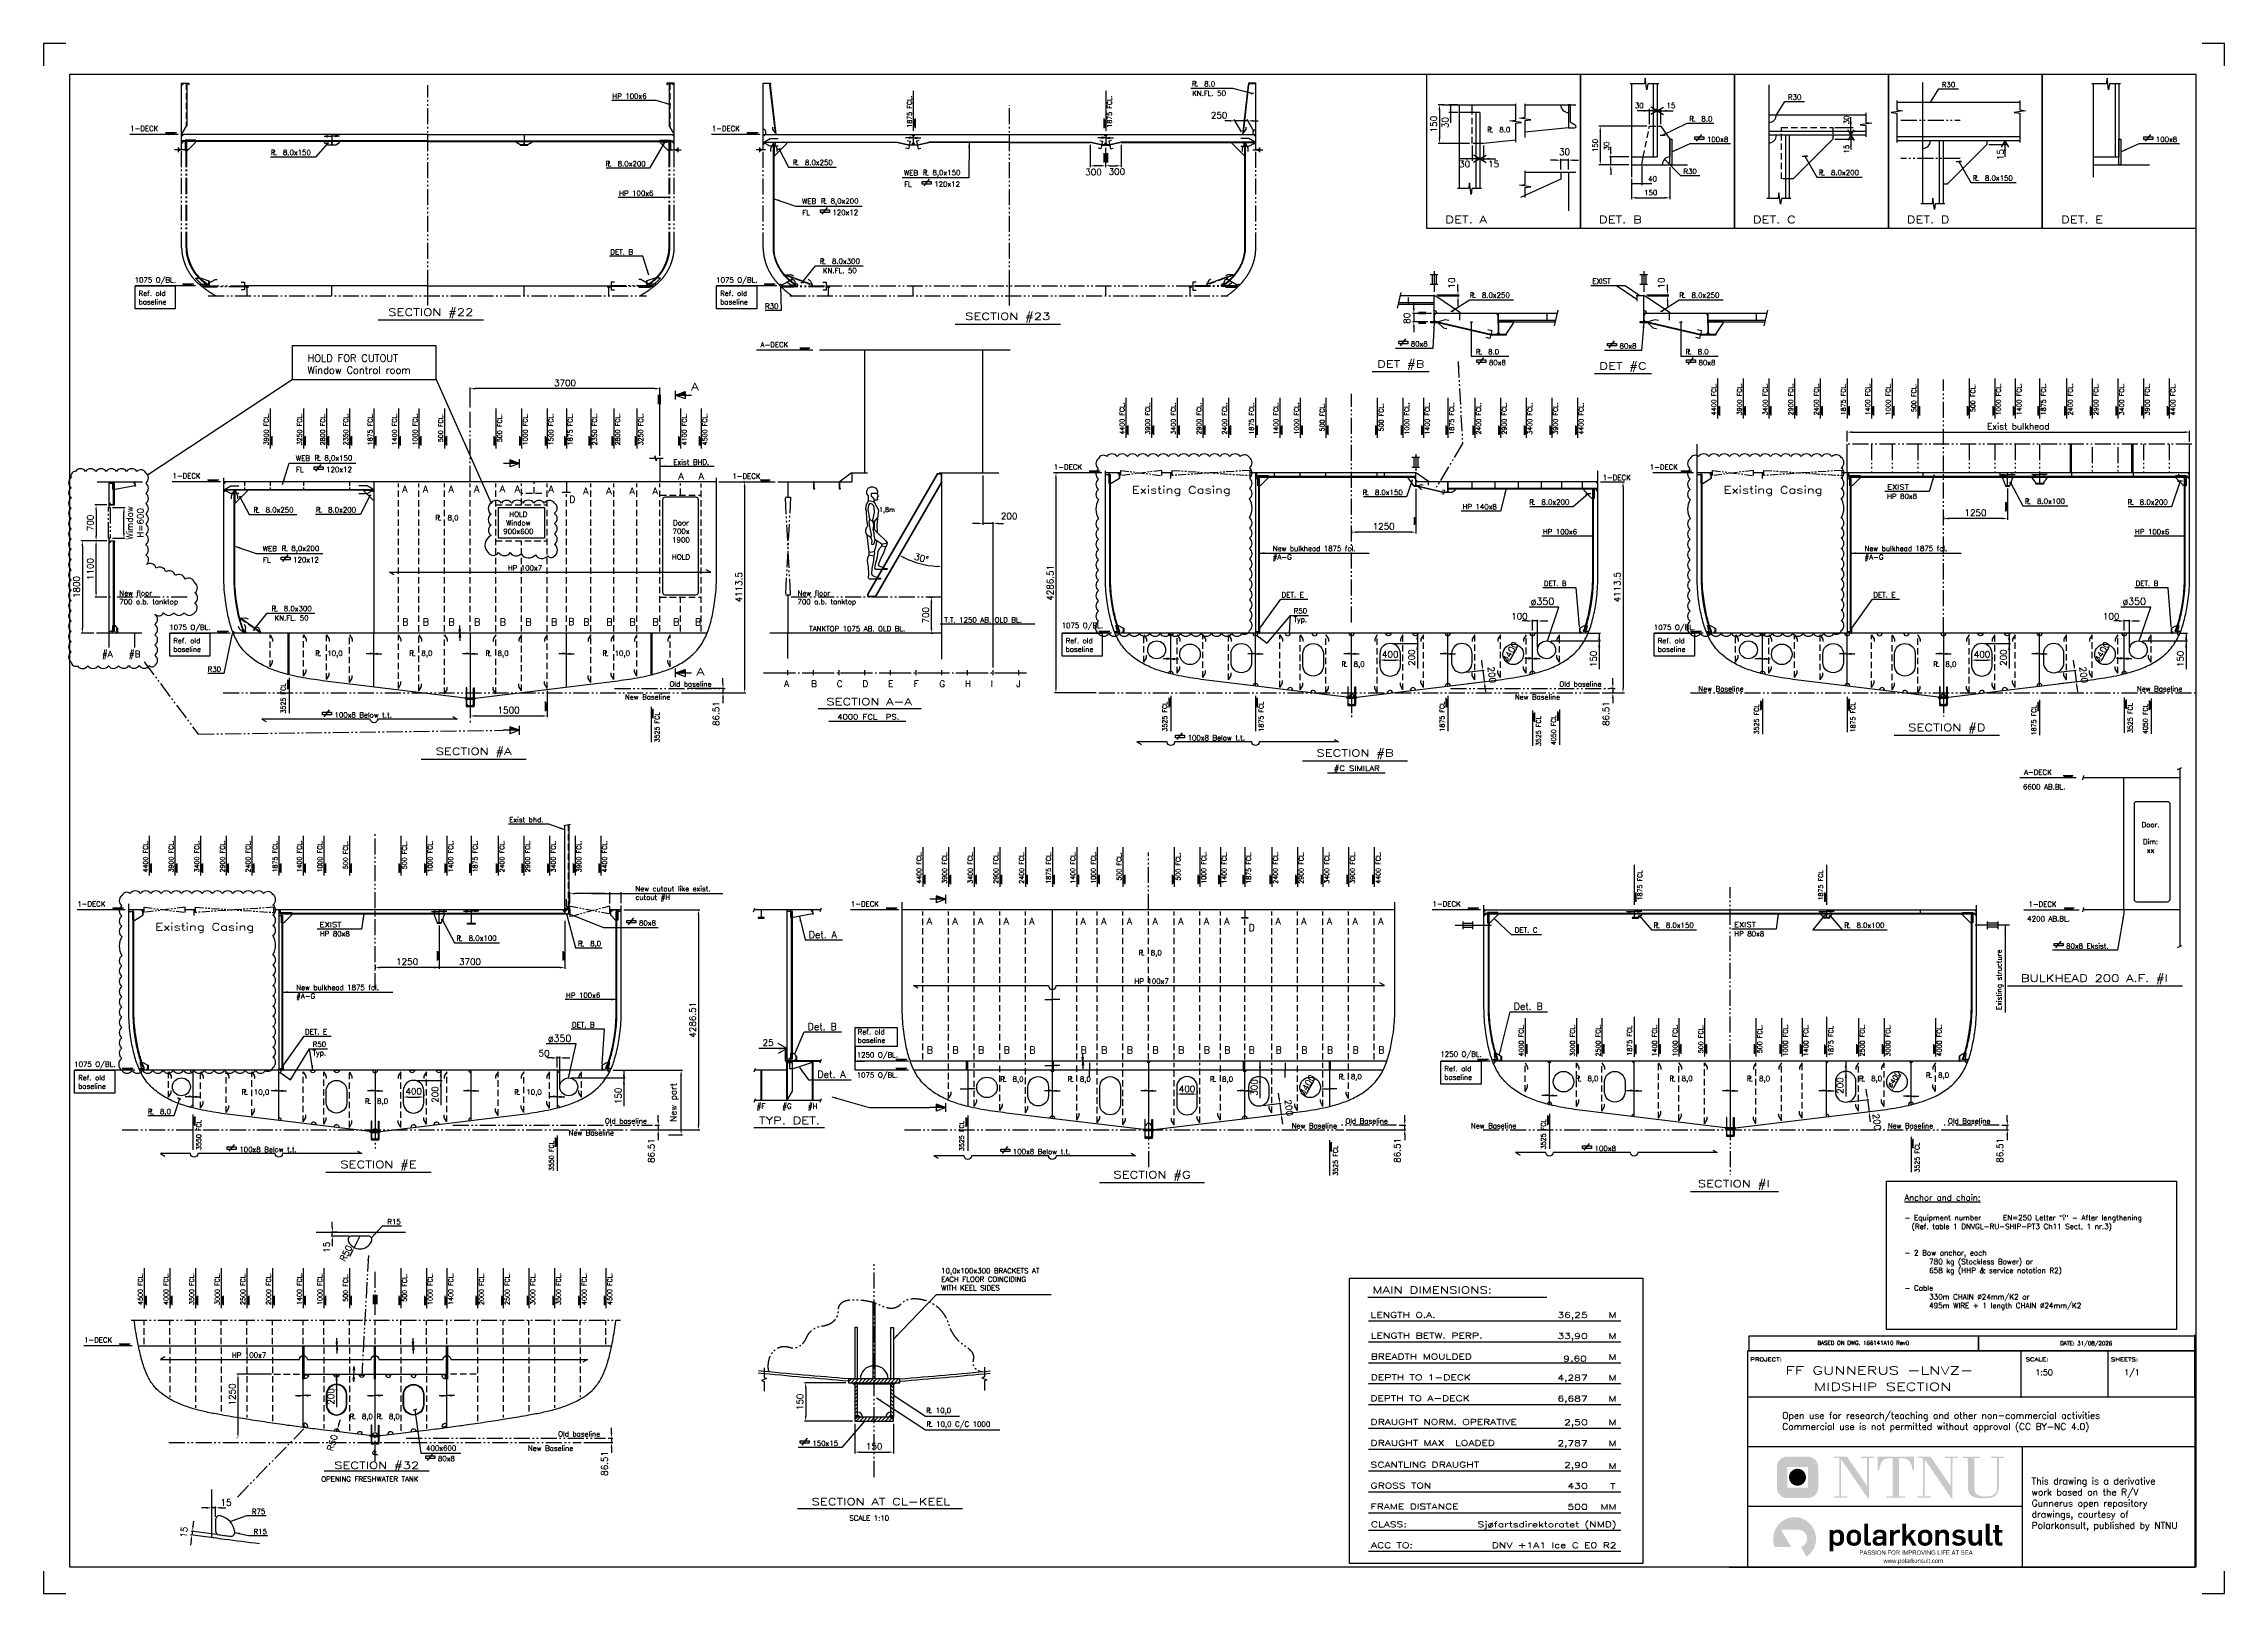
# Model space of a CAD drawing. Extents: x -86245 to 167090, y -69122 to 55245.
# Drawn here: x -507 to 42000, y -518 to 29700 of the extents above; entities that cross this region are included whole.
import ezdxf
from ezdxf.enums import TextEntityAlignment as Align

# ---------------------------------------------------------------- set-up
doc = ezdxf.new("R2010")
doc.units = 0
doc.header["$LTSCALE"] = 250
for name, pattern in [('CENTER', [3, 2.5, -0.25, 0, -0.25]), ('DASHED', [0.75, 0.5, -0.25]), ('JERNB', [2, 1, -1]), ('PHANTOM', [2.1, 1.25, -0.2, 0.125, -0.2, 0.125, -0.2]), ('PHANTOM2', [1.25, 0.625, -0.125, 0.125, -0.125, 0.125, -0.125]), ('STP-035', [0.24, 0.15, -0.09])]:
    doc.linetypes.add(name, pattern=pattern)
doc.layers.get('0').update_dxf_attribs({"linetype": 'CONTINUOUS'})
doc.layers.get('DEFPOINTS').update_dxf_attribs({"linetype": 'CONTINUOUS'})
for name, color, linetype in [('% kommentar', 10, 'CONTINUOUS'), ('Kuttlinje', 6, 'CONTINUOUS'), ('LASTLUKE', 1, 'CONTINUOUS'), ('MANN', 1, 'CONTINUOUS'), ('Ramme', 7, 'CONTINUOUS'), ('S0CO1', 1, 'CONTINUOUS'), ('S0CO2', 2, 'CONTINUOUS'), ('S0CO3', 3, 'CONTINUOUS'), ('S0CO5', 4, 'CONTINUOUS'), ('S0DA1', 1, 'DASHED'), ('S0DA2', 2, 'DASHED'), ('S0DA3', 3, 'DASHED'), ('S0DIM', 2, 'CONTINUOUS'), ('S0PH1', 1, 'PHANTOM'), ('S0PH2', 2, 'PHANTOM'), ('S0TX2', 2, 'CONTINUOUS'), ('S0TX4', 4, 'CONTINUOUS')]:
    doc.layers.add(name, color=color, linetype=linetype)
doc.layers.add('HEL-035', color=2, linetype='CONTINUOUS', lineweight=35)
doc.layers.add('Layer 1', color=1, linetype='CONTINUOUS', true_color=0xff0000)
doc.styles.add('18', font='romans', dxfattribs={"height": 180})
doc.styles.add('ROMANS', font='romans.shx', dxfattribs={"height": 125})
doc.styles.add('Romans500', font='romans.shx', dxfattribs={"width": 0.8, "height": 500})
doc.styles.add('ROMANT', font='romant', dxfattribs={"width": 1.5, "height": 500})
doc.styles.add('style1', font='arial.ttf', dxfattribs={"height": 2})
doc.dimstyles.new('MEDIUM', dxfattribs={"dimscale": 0.5, "dimtxt": 2, "dimasz": 2, "dimexe": 50, "dimexo": 100, "dimgap": 100, "dimtad": 1, "dimdsep": 46, "dimtxsty": 'ROMANS', "dimblk1": 'PIL-2', "dimblk2": 'PIL-3', "dimsah": 1, "dimcen": 200, "dimclrd": 1, "dimclre": 1, "dimclrt": 2, "dimazin": 2, "dimtfac": 1, "dimtmove": 0, "dimatfit": 3, "dimldrblk": 'PIL-3', "dimfxl": 1, "dimtvp": 100, "dimtolj": 1, "dimarcsym": 0})
doc.dimstyles.new('ORGINAL', dxfattribs={"dimscale": 50, "dimtxt": 2, "dimasz": 2, "dimexe": 0.5, "dimexo": 1, "dimgap": 1, "dimtad": 1, "dimdsep": 46, "dimtxsty": 'ROMANS', "dimcen": 0, "dimclrd": 1, "dimclre": 1, "dimclrt": 2, "dimadec": 0, "dimazin": 0, "dimtfac": 1, "dimtmove": 2, "dimatfit": 3, "dimfxl": 1, "dimtvp": 100, "dimtolj": 1, "dimarcsym": 0})
doc.dimstyles.new('ROAR', dxfattribs={"dimscale": 0.4, "dimtxt": 150, "dimasz": 2.4, "dimexe": 100, "dimexo": 100, "dimgap": 400, "dimtad": 0, "dimdsep": 46, "dimtxsty": 'ROMANS', "dimblk1": 'PILB', "dimblk2": 'PILC', "dimsah": 1, "dimcen": 0, "dimclrd": 1, "dimclre": 1, "dimclrt": 2, "dimadec": 0, "dimazin": 0, "dimtfac": 1, "dimtmove": 2, "dimatfit": 3, "dimldrblk": 'PILB', "dimfxl": 100, "dimtvp": 100, "dimtolj": 1, "dimarcsym": 0})
doc.dimstyles.new('ROAR1', dxfattribs={"dimscale": 0.4, "dimtxt": 2, "dimasz": 2, "dimexe": 75, "dimexo": 75, "dimgap": 500, "dimtad": 0, "dimdsep": 46, "dimtxsty": 'ROMANS', "dimblk1": 'PILD', "dimblk2": 'PILC', "dimsah": 1, "dimcen": 0, "dimclrd": 1, "dimclre": 1, "dimclrt": 2, "dimadec": 0, "dimazin": 0, "dimtfac": 1, "dimtmove": 2, "dimatfit": 3, "dimldrblk": 'PILD', "dimfxl": 1, "dimtvp": 100, "dimtolj": 1, "dimarcsym": 0})
doc.dimstyles.new('SHORT', dxfattribs={"dimscale": 0.5, "dimtxt": 2, "dimasz": 2, "dimexe": 0, "dimexo": 0, "dimgap": 100, "dimtad": 1, "dimdsep": 46, "dimtxsty": 'ROMANS', "dimblk1": 'PIL-1', "dimblk2": 'PIL-2', "dimsah": 1, "dimcen": 200, "dimclrd": 1, "dimclre": 1, "dimclrt": 2, "dimazin": 2, "dimtfac": 1, "dimtmove": 0, "dimatfit": 3, "dimfxl": 1, "dimtvp": 100, "dimtolj": 1, "dimarcsym": 0})
doc.dimstyles.get("Standard").update_dxf_attribs({"dimscale": 50, "dimtxt": 125, "dimasz": 2, "dimexe": 0.5, "dimexo": 1, "dimgap": 1, "dimtad": 1, "dimdsep": 46, "dimtxsty": 'ROMANS', "dimcen": 1.5, "dimclrd": 1, "dimclre": 1, "dimclrt": 2, "dimazin": 2, "dimtfac": 1, "dimtmove": 2, "dimatfit": 3, "dimfxl": 1, "dimtvp": 100, "dimtolj": 1, "dimarcsym": 0})
pattern_1 = [(45, (-11948.3, -3226.503), (-35.35534, 35.35534), [])]

# ---------------------------------------------------------------- blocks, each defined once
blk = doc.blocks.new('PILD')
at = {"color": 1, "linetype": 'ByBlock'}
blk.add_line((0, 0), (250, 0), dxfattribs=at)
blk.add_solid([(125, 21), (125, -21), (0, 0)], dxfattribs=at)
blk = doc.blocks.new('PILC')
at = {"color": 1, "linetype": 'ByBlock'}
blk.add_line((0, 0), (-250, 0), dxfattribs=at)
blk.add_solid([(-125, 21), (-125, -21), (0, 0)], dxfattribs=at)
blk = doc.blocks.new('*D42')
at = {"layer": 'DEFPOINTS', "color": 0, "transparency": 16777216}
for p in [(466, 2255), (636, 2405), (636, 2255)]:
    blk.add_point(p, dxfattribs=at)
at = {"layer": 'S0DIM', "color": 1, "lineweight": -2, "transparency": 16777216}
for p, q in [((606, 2405), (436, 2405)), ((606, 2255), (436, 2255)), ((466, 2406), (466, 2407)), ((466, 2405), (466, 2255)), ((466, 2254), (466, 2253))]:
    blk.add_line(p, q, dxfattribs=at)
at = {"layer": 'S0DIM', "color": 1, "lineweight": -2, "transparency": 16777216, "xscale": 0.8, "yscale": 0.8, "zscale": 0.8}
for name, p, rotation in [('PILD', (466, 2405), 270), ('PILC', (466, 2255), 90)]:
    blk.add_blockref(name, p, dxfattribs=dict(at, rotation=rotation))
at = {"layer": 'S0DIM', "color": 2, "transparency": 16777216, "insert": (361, 2060), "char_height": 125, "attachment_point": 5, "rotation": 90, "style": 'ROMANS'}
blk.add_mtext('\\A1;30', dxfattribs=at)
blk = doc.blocks.new('PLDIM2')
at = {"layer": 'S0TX2', "style": 'ROMANS'}
for s, p in [('P', (-19, 0)), ('L', (23, 0))]:
    blk.add_text(s, height=100, dxfattribs=at).set_placement(p)
blk.add_attdef('XX.X', (168, -1), '', height=100, dxfattribs=at)
blk = doc.blocks.new('*D43')
at = {"layer": 'DEFPOINTS', "color": 0, "transparency": 16777216}
for p in [(386, 2405), (250, 1655), (886, 1655)]:
    blk.add_point(p, dxfattribs=at)
at = {"layer": 'S0CO1', "color": 1, "lineweight": -2, "transparency": 16777216}
for p, q in [((336, 2405), (225, 2405)), ((250, 2305), (250, 1755)), ((836, 1655), (225, 1655))]:
    blk.add_line(p, q, dxfattribs=at)
at = {"layer": 'S0CO1', "color": 1, "transparency": 16777216}
for points in [[(233, 2305), (267, 2305), (250, 2405)], [(233, 1755), (267, 1755), (250, 1655)]]:
    blk.add_solid(points, dxfattribs=at)
at = {"layer": 'S0CO1', "color": 2, "transparency": 16777216, "insert": (138, 2030), "char_height": 125, "attachment_point": 5, "rotation": 90, "style": 'ROMANS'}
blk.add_mtext('\\A1;150', dxfattribs=at)
blk = doc.blocks.new('PILB')
at = {"color": 1}
for q in [(130, 75), (130, -75)]:
    blk.add_line((0, 0), q, dxfattribs=at)
at = {"color": 1, "linetype": 'ByBlock'}
blk.add_line((0, 0), (250, 0), dxfattribs=at)
blk = doc.blocks.new('*D44')
at = {"layer": 'DEFPOINTS', "color": 0, "transparency": 16777216}
for p in [(1036, 1423), (1111, 1654), (1111, 1354)]:
    blk.add_point(p, dxfattribs=at)
at = {"layer": 'S0DIM', "color": 1, "lineweight": -2, "transparency": 16777216}
for p, q in [((1035, 1354), (1034, 1354)), ((1036, 1383), (1036, 1314)), ((1036, 1354), (1111, 1354)), ((1111, 1614), (1111, 1314)), ((1112, 1354), (1113, 1354))]:
    blk.add_line(p, q, dxfattribs=at)
at = {"layer": 'S0DIM', "color": 1, "lineweight": -2, "transparency": 16777216, "xscale": 0.9600000000000001, "yscale": 0.9600000000000001, "zscale": 0.9600000000000001}
blk.add_blockref('PILB', (1036, 1354), dxfattribs=at)
at = {"layer": 'S0DIM', "color": 1, "lineweight": -2, "transparency": 16777216, "xscale": 0.9600000000000001, "yscale": 0.9600000000000001, "zscale": 0.9600000000000001, "rotation": 180}
blk.add_blockref('PILC', (1111, 1354), dxfattribs=at)
at = {"layer": 'S0DIM', "color": 2, "transparency": 16777216, "insert": (1306, 1251), "char_height": 125, "attachment_point": 5, "style": 'ROMANS'}
blk.add_mtext('\\A1;15', dxfattribs=at)
blk = doc.blocks.new('*D45')
at = {"layer": 'DEFPOINTS', "color": 0, "transparency": 16777216}
for p in [(886, 1654), (886, 1354), (1036, 1423)]:
    blk.add_point(p, dxfattribs=at)
at = {"layer": 'S0DIM', "color": 1, "lineweight": -2, "transparency": 16777216}
for p, q in [((885, 1354), (884, 1354)), ((886, 1614), (886, 1314)), ((1036, 1354), (886, 1354)), ((1036, 1383), (1036, 1314)), ((1037, 1354), (1038, 1354))]:
    blk.add_line(p, q, dxfattribs=at)
at = {"layer": 'S0DIM', "color": 1, "lineweight": -2, "transparency": 16777216, "xscale": 0.9600000000000001, "yscale": 0.9600000000000001, "zscale": 0.9600000000000001}
blk.add_blockref('PILC', (886, 1354), dxfattribs=at)
at = {"layer": 'S0DIM', "color": 1, "lineweight": -2, "transparency": 16777216, "xscale": 0.9600000000000001, "yscale": 0.9600000000000001, "zscale": 0.9600000000000001, "rotation": 180}
blk.add_blockref('PILB', (1036, 1354), dxfattribs=at)
at = {"layer": 'S0DIM', "color": 2, "transparency": 16777216, "insert": (741, 1251), "char_height": 125, "attachment_point": 5, "style": 'ROMANS'}
blk.add_mtext('\\A1;30', dxfattribs=at)
blk = doc.blocks.new('*D46')
at = {"color": 1, "lineweight": -2, "transparency": 16777216}
for p, q in [((2513, 1327), (2413, 1327)), ((2613, 1146), (2613, 1352)), ((2763, 1327), (2613, 1327)), ((2763, 1146), (2763, 1352)), ((2863, 1327), (2963, 1327))]:
    blk.add_line(p, q, dxfattribs=at)
at = {"color": 1, "transparency": 16777216}
for points in [[(2513, 1343), (2513, 1310), (2613, 1327)], [(2863, 1343), (2863, 1310), (2763, 1327)]]:
    blk.add_solid(points, dxfattribs=at)
at = {"layer": 'DEFPOINTS', "color": 0, "transparency": 16777216}
for p in [(2613, 1327), (2613, 1096), (2763, 1096)]:
    blk.add_point(p, dxfattribs=at)
at = {"color": 2, "transparency": 16777216, "insert": (2688, 1489), "char_height": 125, "attachment_point": 5, "style": 'ROMANS'}
blk.add_mtext('\\A1;30', dxfattribs=at)
blk = doc.blocks.new('*D31')
at = {"layer": 'DEFPOINTS', "color": 0, "transparency": 16777216}
for p in [(-2007, -2005), (-1807, -1761), (-1807, -2130)]:
    blk.add_point(p, dxfattribs=at)
at = {"layer": 'S0DIM', "color": 1, "lineweight": -2, "transparency": 16777216}
for p, q in [((-2007, -2035), (-2007, -2160)), ((-1807, -1791), (-1807, -2160)), ((-2008, -2130), (-2009, -2130)), ((-2007, -2130), (-1807, -2130)), ((-1806, -2130), (-1805, -2130))]:
    blk.add_line(p, q, dxfattribs=at)
at = {"layer": 'S0DIM', "color": 1, "lineweight": -2, "transparency": 16777216, "xscale": 0.8, "yscale": 0.8, "zscale": 0.8}
blk.add_blockref('PILD', (-2007, -2130), dxfattribs=at)
at = {"layer": 'S0DIM', "color": 1, "lineweight": -2, "transparency": 16777216, "xscale": 0.8, "yscale": 0.8, "zscale": 0.8, "rotation": 180}
blk.add_blockref('PILC', (-1807, -2130), dxfattribs=at)
at = {"layer": 'S0DIM', "color": 2, "transparency": 16777216, "insert": (-1597, -2037), "char_height": 100, "attachment_point": 5, "style": 'ROMANS'}
blk.add_mtext('\\A1;40', dxfattribs=at)
blk = doc.blocks.new('*D32')
at = {"layer": 'DEFPOINTS', "color": 0, "transparency": 16777216}
for p in [(-2007, -2005), (-1257, -1761), (-1257, -2406)]:
    blk.add_point(p, dxfattribs=at)
at = {"layer": 'S0CO1', "color": 1, "lineweight": -2, "transparency": 16777216}
for p, q in [((-2007, -2055), (-2007, -2431)), ((-1257, -1811), (-1257, -2431)), ((-1907, -2406), (-1357, -2406))]:
    blk.add_line(p, q, dxfattribs=at)
at = {"layer": 'S0CO1', "color": 1, "transparency": 16777216}
for points in [[(-1907, -2389), (-1907, -2423), (-2007, -2406)], [(-1357, -2389), (-1357, -2423), (-1257, -2406)]]:
    blk.add_solid(points, dxfattribs=at)
at = {"layer": 'S0CO1', "color": 2, "transparency": 16777216, "insert": (-1632, -2306), "char_height": 100, "attachment_point": 5, "style": 'ROMANS'}
blk.add_mtext('\\A1;150', dxfattribs=at)
blk = doc.blocks.new('*D33')
at = {"layer": 'DEFPOINTS', "color": 0, "transparency": 16777216}
for p in [(-1657, -1011), (-2615, -1761), (-2007, -1761)]:
    blk.add_point(p, dxfattribs=at)
at = {"layer": 'S0CO1', "color": 1, "lineweight": -2, "transparency": 16777216}
for p, q in [((-1707, -1011), (-2640, -1011)), ((-2615, -1111), (-2615, -1661)), ((-2057, -1761), (-2640, -1761))]:
    blk.add_line(p, q, dxfattribs=at)
at = {"layer": 'S0CO1', "color": 1, "transparency": 16777216}
for points in [[(-2632, -1111), (-2598, -1111), (-2615, -1011)], [(-2632, -1661), (-2598, -1661), (-2615, -1761)]]:
    blk.add_solid(points, dxfattribs=at)
at = {"layer": 'S0CO1', "color": 2, "transparency": 16777216, "insert": (-2715, -1386), "char_height": 100, "attachment_point": 5, "rotation": 90, "style": 'ROMANS'}
blk.add_mtext('\\A1;150', dxfattribs=at)
blk = doc.blocks.new('*D34')
at = {"layer": 'DEFPOINTS', "color": 0, "transparency": 16777216}
for p in [(-1507, -780), (-1432, -711), (-1432, -1011)]:
    blk.add_point(p, dxfattribs=at)
at = {"layer": 'S0DIM', "color": 1, "lineweight": -2, "transparency": 16777216}
for p, q in [((-1508, -711), (-1509, -711)), ((-1507, -740), (-1507, -671)), ((-1507, -711), (-1432, -711)), ((-1432, -971), (-1432, -671)), ((-1431, -711), (-1430, -711))]:
    blk.add_line(p, q, dxfattribs=at)
at = {"layer": 'S0DIM', "color": 1, "lineweight": -2, "transparency": 16777216, "xscale": 0.9600000000000001, "yscale": 0.9600000000000001, "zscale": 0.9600000000000001}
blk.add_blockref('PILB', (-1507, -711), dxfattribs=at)
at = {"layer": 'S0DIM', "color": 1, "lineweight": -2, "transparency": 16777216, "xscale": 0.9600000000000001, "yscale": 0.9600000000000001, "zscale": 0.9600000000000001, "rotation": 180}
blk.add_blockref('PILC', (-1432, -711), dxfattribs=at)
at = {"layer": 'S0DIM', "color": 2, "transparency": 16777216, "insert": (-1237, -608), "char_height": 100, "attachment_point": 5, "style": 'ROMANS'}
blk.add_mtext('\\A1;15', dxfattribs=at)
blk = doc.blocks.new('*D35')
at = {"layer": 'DEFPOINTS', "color": 0, "transparency": 16777216}
for p in [(-1657, -711), (-1507, -780), (-1657, -1011)]:
    blk.add_point(p, dxfattribs=at)
at = {"layer": 'S0DIM', "color": 1, "lineweight": -2, "transparency": 16777216}
for p, q in [((-1658, -711), (-1659, -711)), ((-1657, -971), (-1657, -671)), ((-1507, -711), (-1657, -711)), ((-1507, -740), (-1507, -671)), ((-1506, -711), (-1505, -711))]:
    blk.add_line(p, q, dxfattribs=at)
at = {"layer": 'S0DIM', "color": 1, "lineweight": -2, "transparency": 16777216, "xscale": 0.9600000000000001, "yscale": 0.9600000000000001, "zscale": 0.9600000000000001}
blk.add_blockref('PILC', (-1657, -711), dxfattribs=at)
at = {"layer": 'S0DIM', "color": 1, "lineweight": -2, "transparency": 16777216, "xscale": 0.9600000000000001, "yscale": 0.9600000000000001, "zscale": 0.9600000000000001, "rotation": 180}
blk.add_blockref('PILB', (-1507, -711), dxfattribs=at)
at = {"layer": 'S0DIM', "color": 2, "transparency": 16777216, "insert": (-1856, -608), "char_height": 100, "attachment_point": 5, "style": 'ROMANS'}
blk.add_mtext('\\A1;30', dxfattribs=at)
blk = doc.blocks.new('*D36')
at = {"layer": 'DEFPOINTS', "color": 0, "transparency": 16777216}
for p in [(-2411, -1611), (-2007, -1611), (-2007, -1761)]:
    blk.add_point(p, dxfattribs=at)
at = {"layer": 'S0CO1', "color": 1, "lineweight": -2, "transparency": 16777216}
for p, q in [((-2057, -1611), (-2436, -1611)), ((-2411, -1511), (-2411, -1411)), ((-2411, -1761), (-2411, -1611)), ((-2057, -1761), (-2436, -1761)), ((-2411, -1861), (-2411, -1961))]:
    blk.add_line(p, q, dxfattribs=at)
at = {"layer": 'S0CO1', "color": 1, "transparency": 16777216}
for points in [[(-2427, -1511), (-2394, -1511), (-2411, -1611)], [(-2427, -1861), (-2394, -1861), (-2411, -1761)]]:
    blk.add_solid(points, dxfattribs=at)
at = {"layer": 'S0CO1', "color": 2, "transparency": 16777216, "insert": (-2492, -1397), "char_height": 100, "attachment_point": 5, "rotation": 90, "style": 'ROMANS'}
blk.add_mtext('\\A1;30', dxfattribs=at)
blk = doc.blocks.new('FLST-2')
at = {"layer": 'S0TX2', "color": 1}
for p, q in [((-256, 101), (-256, 151)), ((-256, 151), (-81, 151)), ((-81, 101), (-256, 101)), ((-222, 65), (-117, 198)), ((-81, 151), (-81, 101))]:
    blk.add_line(p, q, dxfattribs=at)
at = {"layer": 'S0TX2', "style": 'ROMANS'}
blk.add_attdef('FL.ST', (-20, 50), '', height=100, dxfattribs=at)
blk = doc.blocks.new('*D38')
at = {"layer": 'DEFPOINTS', "color": 0, "transparency": 16777216}
for p in [(53920, 39215), (54273, 39215), (54329, 39290)]:
    blk.add_point(p, dxfattribs=at)
at = {"layer": 'S0DIM', "color": 1, "lineweight": -2, "transparency": 16777216}
for p, q in [((53960, 39215), (54313, 39215)), ((54289, 39290), (54233, 39290)), ((54273, 39291), (54273, 39292)), ((54273, 39290), (54273, 39215)), ((54273, 39214), (54273, 39214))]:
    blk.add_line(p, q, dxfattribs=at)
at = {"layer": 'S0DIM', "color": 1, "lineweight": -2, "transparency": 16777216, "xscale": 0.8, "yscale": 0.8, "zscale": 0.8}
for name, p, rotation in [('PILB', (54273, 39290), 270), ('PILC', (54273, 39215), 90)]:
    blk.add_blockref(name, p, dxfattribs=dict(at, rotation=rotation))
at = {"layer": 'S0DIM', "color": 2, "transparency": 16777216, "insert": (54186, 39020), "char_height": 100, "attachment_point": 5, "rotation": 90, "style": 'ROMANS'}
blk.add_mtext('\\A1;15', dxfattribs=at)
blk = doc.blocks.new('*D39')
at = {"layer": 'DEFPOINTS', "color": 0, "transparency": 16777216}
for p in [(53920, 39440), (54273, 39440), (54329, 39290)]:
    blk.add_point(p, dxfattribs=at)
at = {"layer": 'S0DIM', "color": 1, "lineweight": -2, "transparency": 16777216}
for p, q in [((53960, 39440), (54313, 39440)), ((54289, 39290), (54233, 39290)), ((54273, 39441), (54273, 39442)), ((54273, 39290), (54273, 39440)), ((54273, 39289), (54273, 39289))]:
    blk.add_line(p, q, dxfattribs=at)
at = {"layer": 'S0DIM', "color": 1, "lineweight": -2, "transparency": 16777216, "xscale": 0.8, "yscale": 0.8, "zscale": 0.8}
for name, p, rotation in [('PILC', (54273, 39440), 270), ('PILB', (54273, 39290), 90)]:
    blk.add_blockref(name, p, dxfattribs=dict(at, rotation=rotation))
at = {"layer": 'S0DIM', "color": 2, "transparency": 16777216, "insert": (54186, 39589), "char_height": 100, "attachment_point": 5, "rotation": 90, "style": 'ROMANS'}
blk.add_mtext('\\A1;30', dxfattribs=at)
blk = doc.blocks.new('*D87')
at = {"layer": 'DEFPOINTS', "color": 0, "transparency": 16777216}
for p in [(2328, 1707), (1919, 1632), (2272, 1632)]:
    blk.add_point(p, dxfattribs=at)
at = {"layer": 'S0DIM', "color": 1, "lineweight": -2, "transparency": 16777216}
for p, q in [((2288, 1707), (2232, 1707)), ((2272, 1708), (2272, 1709)), ((2272, 1707), (2272, 1632)), ((1959, 1632), (2312, 1632)), ((2272, 1631), (2272, 1630))]:
    blk.add_line(p, q, dxfattribs=at)
at = {"layer": 'S0DIM', "color": 1, "lineweight": -2, "transparency": 16777216, "xscale": 0.9600000000000001, "yscale": 0.9600000000000001, "zscale": 0.9600000000000001}
for name, p, rotation in [('PILB', (2272, 1707), 270), ('PILC', (2272, 1632), 90)]:
    blk.add_blockref(name, p, dxfattribs=dict(at, rotation=rotation))
at = {"layer": 'S0DIM', "color": 2, "transparency": 16777216, "insert": (2185, 1437), "char_height": 125, "attachment_point": 5, "rotation": 90, "style": 'ROMANS'}
blk.add_mtext('\\A1;15', dxfattribs=at)
blk = doc.blocks.new('ST10011')
at = {"layer": 'S0CO1'}
for p, q in [((4.24, 0.65), (-0.08, 0.65)), ((0, 0), (0.65, 0.65)), ((0.6, 0), (1.25, 0.65)), ((1.2, 0), (1.85, 0.65)), ((1.8, 0), (2.45, 0.65)), ((2.4, 0), (3.05, 0.65)), ((3, 0), (3.65, 0.65))]:
    blk.add_line(p, q, dxfattribs=at)
blk = doc.blocks.new('ST10005')
at = {"color": 1}
for p, q in [((0, 0), (2, 0.3)), ((0, 0), (2, -0.3)), ((0, 0), (4, 0)), ((2, 0.3), (2, -0.3))]:
    blk.add_line(p, q, dxfattribs=at)
blk.add_solid([(0, 0), (2, 0.3), (0, 0), (2, -0.3)], dxfattribs=at)
blk = doc.blocks.new('KJØL')
at = {"layer": 'S0CO1'}
blk.add_line((-65, -20), (65, -20), dxfattribs=at)
for points in [[(-75, 0), (-65, 0), (-65, 200), (-75, 200)], [(75, 0), (65, 0), (65, 200), (75, 200)]]:
    blk.add_lwpolyline(points, close=True, dxfattribs=at)
for centre, start, end in [((-65, -150), 0, 90), ((65, -150), 90, 180)]:
    blk.add_arc(centre, 20, start, end, dxfattribs=at)
at = {"layer": 'S0CO2'}
for points in [[(-100, -15), (100, -15), (100, 0), (-100, 0)], [(-75, -150), (-65, -150), (-65, -15), (-75, -15)], [(-75, -165), (75, -165), (75, -150), (-75, -150)], [(75, -150), (65, -150), (65, -15), (75, -15)]]:
    blk.add_lwpolyline(points, close=True, dxfattribs=at)
blk = doc.blocks.new('*X7')
at = {"color": 0}
for p, q in [((13410, 17177), (13450, 17217)), ((13439, 17177), (13479, 17217)), ((13467, 17177), (13507, 17217)), ((13495, 17177), (13535, 17217)), ((13523, 17177), (13563, 17217)), ((13552, 17177), (13592, 17217))]:
    blk.add_line(p, q, dxfattribs=at)
blk = doc.blocks.new('TYKK')
at = {"layer": 'S0CO1'}
for p, q in [((-2.04, 0.82), (2.04, 0.82)), ((-2.04, 0), (2.04, 0))]:
    blk.add_line(p, q, dxfattribs=at)
at = {"layer": 'S0CO1', "xscale": 0.0204, "yscale": 0.0204, "zscale": 0.0204}
blk.add_blockref('*X7', (-275.41, -350.41), dxfattribs=at)
blk = doc.blocks.new('CL-MERK')
at = {"layer": 'S0TX2', "style": 'ROMANS', "width": 1.5}
for s, p in [('c', (0, 0)), ('L', (22, -7))]:
    blk.add_text(s, height=100, dxfattribs=at).set_placement(p, align=Align.MIDDLE)
blk = doc.blocks.new('A$C4CC26379')
at = {"layer": 'S0CO1', "yscale": 37.5, "zscale": 37.5, "rotation": 180}
for p, xscale in [((-150, 0), -37.5), ((150, 0), 37.5)]:
    blk.add_blockref('ST10005', p, dxfattribs=dict(at, xscale=xscale))
blk = doc.blocks.new('PIL-2')
at = {"color": 0, "linetype": 'ByBlock'}
blk.add_line((0, 0), (-250, 0), dxfattribs=at)
blk.add_solid([(-125, 21), (-125, -21), (0, 0)], dxfattribs=at)
blk = doc.blocks.new('PIL-3')
at = {"color": 0, "linetype": 'ByBlock'}
blk.add_line((0, 0), (250, 0), dxfattribs=at)
blk.add_solid([(125, 21), (125, -21), (0, 0)], dxfattribs=at)
blk = doc.blocks.new('*D47')
at = {"layer": 'DEFPOINTS', "color": 0, "transparency": 16777216}
for p in [(5203, 3757), (5203, 3557), (5203, 3557)]:
    blk.add_point(p, dxfattribs=at)
at = {"layer": 'S0CO1', "color": 1, "lineweight": -2, "transparency": 16777216}
for p, q in [((5153, 3757), (5178, 3757)), ((5153, 3557), (5178, 3557)), ((5203, 3756), (5203, 3558)), ((5203, 3557), (5203, 3111))]:
    blk.add_line(p, q, dxfattribs=at)
for name, p, rotation in [('PIL-2', (5203, 3757), 90), ('PIL-3', (5203, 3557), 270)]:
    blk.add_blockref(name, p, dxfattribs=dict(at, rotation=rotation))
at = {"layer": 'S0CO1', "color": 2, "transparency": 16777216, "insert": (5091, 3322), "char_height": 125, "attachment_point": 5, "rotation": 90, "style": 'ROMANS'}
blk.add_mtext('\\A1;200', dxfattribs=at)
blk = doc.blocks.new('*D48')
at = {"layer": 'DEFPOINTS', "color": 0, "transparency": 16777216}
for p in [(3983, 3758), (3281, 2508), (3318, 2508)]:
    blk.add_point(p, dxfattribs=at)
at = {"layer": 'S0CO1', "color": 1, "lineweight": -2, "transparency": 16777216}
for p, q in [((3933, 3758), (3256, 3758)), ((3281, 3658), (3281, 2608)), ((3268, 2508), (3256, 2508))]:
    blk.add_line(p, q, dxfattribs=at)
at = {"layer": 'S0CO1', "color": 1, "transparency": 16777216}
for points in [[(3265, 3658), (3298, 3658), (3281, 3758)], [(3265, 2608), (3298, 2608), (3281, 2508)]]:
    blk.add_solid(points, dxfattribs=at)
at = {"layer": 'S0CO1', "color": 2, "transparency": 16777216, "insert": (3169, 3360), "char_height": 125, "attachment_point": 5, "rotation": 90, "style": 'ROMANS'}
blk.add_mtext('\\A1;1250', dxfattribs=at)
blk = doc.blocks.new('*D49')
at = {"layer": 'DEFPOINTS', "color": 0, "transparency": 16777216}
for p in [(2770, 1150), (2770, 1142), (2845, 923)]:
    blk.add_point(p, dxfattribs=at)
at = {"layer": 'S0CO1', "color": 1, "lineweight": -2, "transparency": 16777216}
for p, q in [((2670, 1150), (2570, 1150)), ((2770, 1192), (2770, 1175)), ((2845, 1150), (2770, 1150)), ((2845, 973), (2845, 1175)), ((2945, 1150), (3045, 1150))]:
    blk.add_line(p, q, dxfattribs=at)
at = {"layer": 'S0CO1', "color": 1, "transparency": 16777216}
for points in [[(2670, 1167), (2670, 1133), (2770, 1150)], [(2945, 1167), (2945, 1133), (2845, 1150)]]:
    blk.add_solid(points, dxfattribs=at)
at = {"layer": 'S0CO1', "color": 2, "transparency": 16777216, "insert": (3049, 1254), "char_height": 125, "attachment_point": 5, "style": 'ROMANS'}
blk.add_mtext('\\A1;15', dxfattribs=at)
blk = doc.blocks.new('*D50')
at = {"layer": 'DEFPOINTS', "color": 0, "transparency": 16777216}
for p in [(2382, 618), (2901, 550), (2911, 625)]:
    blk.add_point(p, dxfattribs=at)
at = {"layer": 'S0CO1', "color": 1, "lineweight": -2, "transparency": 16777216}
for p, q in [((2405, 791), (2418, 890)), ((2369, 519), (2356, 419)), ((2852, 557), (2357, 621)), ((2861, 631), (2367, 695)), ((2392, 692), (2382, 618))]:
    blk.add_line(p, q, dxfattribs=at)
at = {"layer": 'S0CO1', "color": 1, "transparency": 16777216}
for points in [[(2353, 521), (2386, 516), (2382, 618)], [(2388, 793), (2421, 789), (2392, 692)]]:
    blk.add_solid(points, dxfattribs=at)
at = {"layer": 'S0CO1', "color": 2, "transparency": 16777216, "insert": (2226, 676), "char_height": 125, "attachment_point": 5, "rotation": 82.5926, "style": 'ROMANS'}
blk.add_mtext('\\A1;15', dxfattribs=at)
blk = doc.blocks.new('*D51')
at = {"layer": 'DEFPOINTS', "color": 0, "transparency": 16777216}
for p in [(5203, 2637), (5218, 2685)]:
    blk.add_point(p, dxfattribs=at)
at = {"layer": 'S0CO1', "color": 1, "lineweight": -2, "transparency": 16777216}
for p, q in [((5203, 2637), (5218, 2685)), ((5249, 2780), (5280, 2875))]:
    blk.add_line(p, q, dxfattribs=at)
at = {"layer": 'S0CO1', "color": 1, "transparency": 16777216}
blk.add_solid([(5233, 2785), (5265, 2775), (5218, 2685)], dxfattribs=at)
at = {"layer": 'S0CO1', "color": 2, "transparency": 16777216, "insert": (5120, 2419), "char_height": 125, "attachment_point": 5, "rotation": 72.1983, "style": 'ROMANS'}
blk.add_mtext('\\A1;R50', dxfattribs=at)
blk = doc.blocks.new('*D52')
at = {"layer": 'DEFPOINTS', "color": 0, "transparency": 16777216}
for p in [(5120, 6524), (5272, 6524), (5501, 6449)]:
    blk.add_point(p, dxfattribs=at)
at = {"layer": 'S0CO1', "color": 1, "lineweight": -2, "transparency": 16777216}
for p, q in [((5222, 6524), (5095, 6524)), ((5451, 6449), (5095, 6449)), ((5120, 6624), (5120, 6724)), ((5120, 6449), (5120, 6524)), ((5120, 6349), (5120, 6249))]:
    blk.add_line(p, q, dxfattribs=at)
at = {"layer": 'S0CO1', "color": 1, "transparency": 16777216}
for points in [[(5103, 6624), (5137, 6624), (5120, 6524)], [(5103, 6349), (5137, 6349), (5120, 6449)]]:
    blk.add_solid(points, dxfattribs=at)
at = {"layer": 'S0CO1', "color": 2, "transparency": 16777216, "insert": (5010, 6229), "char_height": 125, "attachment_point": 5, "rotation": 90, "style": 'ROMANS'}
blk.add_mtext('\\A1;15', dxfattribs=at)
blk = doc.blocks.new('*D53')
at = {"layer": 'DEFPOINTS', "color": 0, "transparency": 16777216}
for p in [(5659, 6449), (5546, 6226)]:
    blk.add_point(p, dxfattribs=at)
at = {"layer": 'S0CO1', "color": 1, "lineweight": -2, "transparency": 16777216}
for p, q in [((5659, 6449), (5546, 6226)), ((5501, 6137), (5455, 6048))]:
    blk.add_line(p, q, dxfattribs=at)
at = {"layer": 'S0CO1', "color": 1, "transparency": 16777216}
blk.add_solid([(5486, 6144), (5515, 6129), (5546, 6226)], dxfattribs=at)
at = {"layer": 'S0CO1', "color": 2, "transparency": 16777216, "insert": (5386, 6113), "char_height": 125, "attachment_point": 5, "rotation": 63.0188, "style": 'ROMANS'}
blk.add_mtext('\\A1;R50', dxfattribs=at)
blk = doc.blocks.new('A$C60C17CDB')
at = {"layer": 'S0CO1', "yscale": 37.5, "zscale": 37.5, "rotation": 180}
for xscale in [37.5, -37.5]:
    blk.add_blockref('ST10005', (0, 0), dxfattribs=dict(at, xscale=xscale))
blk = doc.blocks.new('*D59')
at = {"layer": 'DEFPOINTS', "color": 0, "transparency": 16777216}
for p in [(6503, 9160), (6903, 9160), (6903, 9160)]:
    blk.add_point(p, dxfattribs=at)
at = {"layer": 'S0CO1', "color": 1, "lineweight": -2, "transparency": 16777216}
for p, q in [((6503, 9210), (6503, 9185)), ((6603, 9160), (6803, 9160)), ((6903, 9210), (6903, 9185))]:
    blk.add_line(p, q, dxfattribs=at)
at = {"layer": 'S0CO1', "color": 1, "transparency": 16777216}
for points in [[(6603, 9176), (6603, 9143), (6503, 9160)], [(6803, 9176), (6803, 9143), (6903, 9160)]]:
    blk.add_solid(points, dxfattribs=at)
at = {"layer": 'S0CO1', "color": 2, "transparency": 16777216, "insert": (6706, 9272), "char_height": 125, "attachment_point": 5, "style": 'ROMANS'}
blk.add_mtext('\\A1;400', dxfattribs=at)
blk = doc.blocks.new('*D60')
at = {"layer": 'DEFPOINTS', "color": 0, "transparency": 16777216}
for p in [(6703, 9484), (7167, 9684), (7235, 9484)]:
    blk.add_point(p, dxfattribs=at)
at = {"layer": 'S0TX2', "color": 1, "lineweight": -2, "transparency": 16777216}
for p, q in [((6753, 9484), (7260, 9484)), ((7217, 9684), (7260, 9684)), ((7235, 9683), (7235, 9485)), ((7235, 9484), (7235, 8998))]:
    blk.add_line(p, q, dxfattribs=at)
for name, p, rotation in [('PIL-2', (7235, 9684), 90), ('PIL-3', (7235, 9484), 270)]:
    blk.add_blockref(name, p, dxfattribs=dict(at, rotation=rotation))
at = {"layer": 'S0TX2', "color": 2, "transparency": 16777216, "insert": (7123, 9208), "char_height": 125, "attachment_point": 5, "rotation": 90, "style": 'ROMANS'}
blk.add_mtext('\\A1;200', dxfattribs=at)
blk = doc.blocks.new('*D55')
at = {"layer": 'DEFPOINTS', "color": 0, "transparency": 16777216}
for p in [(9653, 12644), (5953, 11764), (5953, 11685)]:
    blk.add_point(p, dxfattribs=at)
at = {"layer": 'S0CO1', "color": 1, "lineweight": -2, "transparency": 16777216}
for p, q in [((9653, 12594), (9653, 11660)), ((5953, 11714), (5953, 11660)), ((9553, 11685), (6053, 11685))]:
    blk.add_line(p, q, dxfattribs=at)
at = {"layer": 'S0CO1', "color": 1, "transparency": 16777216}
for points in [[(6053, 11702), (6053, 11668), (5953, 11685)], [(9553, 11702), (9553, 11668), (9653, 11685)]]:
    blk.add_solid(points, dxfattribs=at)
at = {"layer": 'S0CO1', "color": 2, "transparency": 16777216, "insert": (7803, 11798), "char_height": 125, "attachment_point": 5, "style": 'ROMANS'}
blk.add_mtext('\\A1;3700', dxfattribs=at)
blk = doc.blocks.new('pil')
at = {"layer": 'S0CO1', "yscale": 37.5, "zscale": 37.5, "rotation": 180}
for p, xscale in [((-150, 0), -37.5), ((150, 0), 37.5)]:
    blk.add_blockref('ST10005', p, dxfattribs=dict(at, xscale=xscale))
blk = doc.blocks.new('*D56')
at = {"layer": 'DEFPOINTS', "color": 0, "transparency": 16777216}
for p in [(9753, 13127), (9753, 12884), (10528, 12884)]:
    blk.add_point(p, dxfattribs=at)
at = {"layer": 'S0CO1', "color": 1, "lineweight": -2, "transparency": 16777216}
for p, q in [((9753, 12934), (9753, 13152)), ((10428, 13127), (9853, 13127)), ((10528, 12934), (10528, 13152))]:
    blk.add_line(p, q, dxfattribs=at)
at = {"layer": 'S0CO1', "color": 1, "transparency": 16777216}
for points in [[(9853, 13143), (9853, 13110), (9753, 13127)], [(10428, 13143), (10428, 13110), (10528, 13127)]]:
    blk.add_solid(points, dxfattribs=at)
blk = doc.blocks.new('*D57')
at = {"layer": 'DEFPOINTS', "color": 0, "transparency": 16777216}
for p in [(10528, 12958), (10753, 13127), (10753, 12887)]:
    blk.add_point(p, dxfattribs=at)
at = {"layer": 'S0CO1', "color": 1, "lineweight": -2, "transparency": 16777216}
for p, q in [((10428, 13127), (10328, 13127)), ((10528, 13008), (10528, 13152)), ((10528, 13127), (10753, 13127)), ((10753, 12937), (10753, 13152)), ((10853, 13127), (10953, 13127))]:
    blk.add_line(p, q, dxfattribs=at)
at = {"layer": 'S0CO1', "color": 1, "transparency": 16777216}
for points in [[(10428, 13143), (10428, 13110), (10528, 13127)], [(10853, 13143), (10853, 13110), (10753, 13127)]]:
    blk.add_solid(points, dxfattribs=at)
blk = doc.blocks.new('*D58')
at = {"layer": 'DEFPOINTS', "color": 0, "transparency": 16777216}
for p in [(10711, 9684), (11919, 9684), (11622, 8426)]:
    blk.add_point(p, dxfattribs=at)
at = {"layer": 'S0CO1', "color": 1, "lineweight": -2, "transparency": 16777216}
for p, q in [((10761, 9684), (11944, 9684)), ((11919, 8526), (11919, 9584)), ((11672, 8426), (11944, 8426))]:
    blk.add_line(p, q, dxfattribs=at)
at = {"layer": 'S0CO1', "color": 1, "transparency": 16777216}
for points in [[(11903, 9584), (11936, 9584), (11919, 9684)], [(11903, 8526), (11936, 8526), (11919, 8426)]]:
    blk.add_solid(points, dxfattribs=at)
at = {"layer": 'S0CO1', "color": 2, "transparency": 16777216, "insert": (11786, 9055), "char_height": 125, "attachment_point": 5, "rotation": 90, "style": 'ROMANS'}
blk.add_mtext('\\A1;New part', dxfattribs=at)
blk = doc.blocks.new('*D61')
at = {"layer": 'DEFPOINTS', "color": 0, "transparency": 16777216}
for p in [(7807, 22972), (7807, 22557), (11507, 21613)]:
    blk.add_point(p, dxfattribs=at)
at = {"layer": 'S0CO1', "color": 1, "lineweight": -2, "transparency": 16777216}
for p, q in [((7807, 22607), (7807, 22997)), ((11407, 22972), (7907, 22972)), ((11507, 21663), (11507, 22997))]:
    blk.add_line(p, q, dxfattribs=at)
at = {"layer": 'S0CO1', "color": 1, "transparency": 16777216}
for points in [[(7907, 22988), (7907, 22955), (7807, 22972)], [(11407, 22988), (11407, 22955), (11507, 22972)]]:
    blk.add_solid(points, dxfattribs=at)
at = {"layer": 'S0CO1', "color": 2, "transparency": 16777216, "insert": (9657, 23084), "char_height": 125, "attachment_point": 5, "style": 'ROMANS'}
blk.add_mtext('\\A1;3700', dxfattribs=at)
blk = doc.blocks.new('asdasd')
at = {"layer": 'S0TX2', "color": 1}
for p, q in [((-2190, -380), (-2190, -245)), ((-2190, -245), (-1718, -245)), ((-1718, -380), (-2190, -380)), ((-2097, -477), (-1815, -119)), ((-1718, -245), (-1718, -380))]:
    blk.add_line(p, q, dxfattribs=at)
at = {"layer": 'S0TX2', "style": 'ROMANS'}
for s, p in [('WEB', (-2784, 210)), ('FL', (-2943, -388))]:
    blk.add_text(s, height=270, dxfattribs=at).set_placement(p, align=Align.MIDDLE)
for s, p in [('P', (-2160, 91)), ('L', (-2047, 91))]:
    blk.add_text(s, height=270, dxfattribs=at).set_placement(p)
for tag, p in [('XX.X', (-1654, 86)), ('FL.ST.', (-1559, -518))]:
    blk.add_attdef(tag, p, '', height=270, dxfattribs=at)
blk = doc.blocks.new('LLL')
at = {"layer": 'S0PH2'}
for p, q in [((42, 113), (42, 431)), ((-44, 113), (127, 113)), ((110, 301), (-27, 301)), ((42, 113), (-27, 301)), ((42, 113), (110, 301))]:
    blk.add_line(p, q, dxfattribs=at)
blk.add_solid([(110, 301), (42, 113), (110, 301), (42, 301)], dxfattribs=at)
blk = doc.blocks.new('*D63')
at = {"layer": 'DEFPOINTS', "color": 0, "transparency": 16777216}
for p in [(23217, 8990), (23243, 8780), (23616, 8826)]:
    blk.add_point(p, dxfattribs=at)
at = {"layer": 'S0CO1', "color": 1, "lineweight": -2, "transparency": 16777216}
for p, q in [((23267, 8996), (23615, 9039)), ((23578, 9136), (23566, 9235)), ((23590, 9036), (23616, 8826)), ((23293, 8786), (23641, 8829)), ((23629, 8727), (23641, 8628))]:
    blk.add_line(p, q, dxfattribs=at)
at = {"layer": 'S0CO1', "color": 1, "transparency": 16777216}
for points in [[(23594, 9138), (23561, 9133), (23590, 9036)], [(23645, 8729), (23612, 8725), (23616, 8826)]]:
    blk.add_solid(points, dxfattribs=at)
at = {"layer": 'S0CO1', "color": 2, "transparency": 16777216, "insert": (23765, 8951), "char_height": 125, "attachment_point": 5, "rotation": 277.0864, "style": 'ROMANS'}
blk.add_mtext('\\A1;200', dxfattribs=at)
blk = doc.blocks.new('*D64')
at = {"layer": 'DEFPOINTS', "color": 0, "transparency": 16777216}
for p in [(23180, 9859), (23201, 9559), (23201, 9559)]:
    blk.add_point(p, dxfattribs=at)
at = {"layer": 'S0CO1', "color": 1, "lineweight": -2, "transparency": 16777216}
for p, q in [((23201, 9858), (23201, 9560)), ((23230, 9859), (23226, 9859)), ((23151, 9559), (23176, 9559)), ((23201, 9559), (23201, 9137))]:
    blk.add_line(p, q, dxfattribs=at)
for name, p, rotation in [('PIL-2', (23201, 9859), 90), ('PIL-3', (23201, 9559), 270)]:
    blk.add_blockref(name, p, dxfattribs=dict(at, rotation=rotation))
at = {"layer": 'S0CO1', "color": 2, "transparency": 16777216, "insert": (23089, 9347), "char_height": 125, "attachment_point": 5, "rotation": 90, "style": 'ROMANS'}
blk.add_mtext('\\A1;300', dxfattribs=at)
blk = doc.blocks.new('*D65')
at = {"layer": 'DEFPOINTS', "color": 0, "transparency": 16777216}
for p in [(21580, 9219), (21980, 9219), (21980, 9219)]:
    blk.add_point(p, dxfattribs=at)
at = {"layer": 'S0CO1', "color": 1, "lineweight": -2, "transparency": 16777216}
for p, q in [((21580, 9269), (21580, 9244)), ((21680, 9219), (21880, 9219)), ((21980, 9269), (21980, 9244))]:
    blk.add_line(p, q, dxfattribs=at)
at = {"layer": 'S0CO1', "color": 1, "transparency": 16777216}
for points in [[(21680, 9235), (21680, 9202), (21580, 9219)], [(21880, 9235), (21880, 9202), (21980, 9219)]]:
    blk.add_solid(points, dxfattribs=at)
at = {"layer": 'S0CO1', "color": 2, "transparency": 16777216, "insert": (21780, 9317), "char_height": 125, "attachment_point": 5, "style": 'ROMANS'}
blk.add_mtext('\\A1;400', dxfattribs=at)
blk = doc.blocks.new('*D66')
at = {"layer": 'DEFPOINTS', "color": 0, "transparency": 16777216}
for p in [(24279, 9522), (24081, 9174)]:
    blk.add_point(p, dxfattribs=at)
at = {"layer": 'S0CO1', "color": 1, "lineweight": -2, "transparency": 16777216}
blk.add_line((24131, 9261), (24230, 9435), dxfattribs=at)
at = {"layer": 'S0CO1', "color": 1, "transparency": 16777216}
for points in [[(24215, 9443), (24244, 9427), (24279, 9522)], [(24116, 9269), (24145, 9253), (24081, 9174)]]:
    blk.add_solid(points, dxfattribs=at)
at = {"layer": 'S0CO1', "color": 2, "transparency": 16777216, "insert": (24122, 9391), "char_height": 125, "attachment_point": 5, "rotation": 60.382, "style": 'ROMANS'}
blk.add_mtext('\\A1;∅400', dxfattribs=at)
blk = doc.blocks.new('PLT-FORBI')
at = {"layer": 'S0CO1'}
for name, p in [('PILD', (-250, 0)), ('PILC', (250, 0))]:
    blk.add_blockref(name, p, dxfattribs=at)
blk = doc.blocks.new('PIL-1')
at = {"color": 0, "linetype": 'ByBlock'}
for q in [(173, 100), (173, -100), (546, 0)]:
    blk.add_line((0, 0), q, dxfattribs=at)
blk = doc.blocks.new('*D62')
at = {"layer": 'DEFPOINTS', "color": 0, "transparency": 16777216}
for p in [(13956, 10106), (13956, 9866), (13981, 9906)]:
    blk.add_point(p, dxfattribs=at)
at = {"layer": 'S0DIM', "color": 1, "lineweight": -2, "transparency": 16777216}
for p, q in [((13955, 10106), (13463, 10106)), ((13956, 9866), (13956, 10106)), ((13981, 10106), (13956, 10106)), ((13981, 9906), (13981, 10106)), ((13982, 10106), (13983, 10106))]:
    blk.add_line(p, q, dxfattribs=at)
at = {"layer": 'S0DIM', "color": 1, "lineweight": -2, "transparency": 16777216, "rotation": 180}
blk.add_blockref('PIL-1', (13981, 10106), dxfattribs=at)
at = {"layer": 'S0DIM', "color": 1, "lineweight": -2, "transparency": 16777216}
blk.add_blockref('PIL-2', (13956, 10106), dxfattribs=at)
at = {"layer": 'S0DIM', "color": 2, "transparency": 16777216, "insert": (13614, 10219), "char_height": 125, "attachment_point": 5, "style": 'ROMANS'}
blk.add_mtext('\\A1;25', dxfattribs=at)
blk = doc.blocks.new('HP80x7')
at = {"color": 0, "linetype": 'ByBlock'}
blk.add_lwpolyline([(17, -80, 0.773344), (19, -73), (8, -66, -0.267949), (6, -63), (6, 0), (0, 0), (0, -80), (17, -80)], format="xyb", dxfattribs=at)
blk = doc.blocks.new('A$C4FB278D7')
at = {"layer": 'S0CO2'}
blk.add_lwpolyline([(-560, -160), (-440, -160), (-440, -150), (-560, -150)], close=True, dxfattribs=at)
at = {"layer": 'S0CO5'}
blk.add_line((-500, 0), (-500, -150), dxfattribs=at)
blk = doc.blocks.new('*D67')
at = {"layer": 'DEFPOINTS', "color": 0, "transparency": 16777216}
for p in [(35717, 9633), (35520, 9285)]:
    blk.add_point(p, dxfattribs=at)
at = {"layer": 'S0CO1', "color": 1, "lineweight": -2, "transparency": 16777216}
blk.add_line((35569, 9372), (35668, 9546), dxfattribs=at)
at = {"layer": 'S0CO1', "color": 1, "transparency": 16777216}
for points in [[(35555, 9380), (35584, 9364), (35520, 9285)], [(35653, 9554), (35682, 9538), (35717, 9633)]]:
    blk.add_solid(points, dxfattribs=at)
at = {"layer": 'S0CO1', "color": 2, "transparency": 16777216, "insert": (35561, 9502), "char_height": 125, "attachment_point": 5, "rotation": 60.382, "style": 'ROMANS'}
blk.add_mtext('\\A1;{\\H0.8x;∅400}', dxfattribs=at)
blk = doc.blocks.new('*D68')
at = {"layer": 'DEFPOINTS', "color": 0, "transparency": 16777216}
for p in [(34644, 9062), (34673, 8826), (35073, 8874)]:
    blk.add_point(p, dxfattribs=at)
at = {"layer": 'S0CO1', "color": 1, "lineweight": -2, "transparency": 16777216}
for p, q in [((34694, 9068), (35069, 9114)), ((35032, 9210), (35020, 9310)), ((35044, 9111), (35073, 8874)), ((34722, 8832), (35098, 8877)), ((35085, 8775), (35097, 8676))]:
    blk.add_line(p, q, dxfattribs=at)
at = {"layer": 'S0CO1', "color": 1, "transparency": 16777216}
for points in [[(35049, 9212), (35016, 9208), (35044, 9111)], [(35102, 8777), (35069, 8773), (35073, 8874)]]:
    blk.add_solid(points, dxfattribs=at)
at = {"layer": 'S0CO1', "color": 2, "transparency": 16777216, "insert": (35226, 8674), "char_height": 125, "attachment_point": 5, "rotation": 276.9086, "style": 'ROMANS'}
blk.add_mtext('\\A1;200', dxfattribs=at)
blk = doc.blocks.new('*D69')
at = {"layer": 'DEFPOINTS', "color": 0, "transparency": 16777216}
for p in [(34619, 9859), (34621, 9659), (34621, 9659)]:
    blk.add_point(p, dxfattribs=at)
at = {"layer": 'S0TX2', "color": 1, "lineweight": -2, "transparency": 16777216}
for p, q in [((34621, 9858), (34621, 9660)), ((34669, 9859), (34646, 9859)), ((34571, 9659), (34596, 9659)), ((34621, 9659), (34621, 9173))]:
    blk.add_line(p, q, dxfattribs=at)
for name, p, rotation in [('PIL-2', (34621, 9859), 90), ('PIL-3', (34621, 9659), 270)]:
    blk.add_blockref(name, p, dxfattribs=dict(at, rotation=rotation))
at = {"layer": 'S0TX2', "color": 2, "transparency": 16777216, "insert": (34509, 9383), "char_height": 125, "attachment_point": 5, "rotation": 90, "style": 'ROMANS'}
blk.add_mtext('\\A1;200', dxfattribs=at)
blk = doc.blocks.new('A$C45E74B30')
at = {"layer": 'S0CO1', "color": 8}
for p, q in [((-22, 1643), (108, 1674)), ((80, 1668), (80, 30)), ((80, 30), (0, 30))]:
    blk.add_line(p, q, dxfattribs=at)
blk.add_lwpolyline([(65, 30), (30, 82), (30, 207)], dxfattribs=at)
blk.add_lwpolyline([(80, 0), (88, 0), (88, 75), (80, 75)], close=True, dxfattribs=at)
at = {"layer": 'S0CO5', "color": 8}
blk.add_line((0, 0), (0, 1648), dxfattribs=at)
at = {"layer": 'S0DA1', "color": 8}
blk.add_line((65, 1664), (65, 30), dxfattribs=at)
blk = doc.blocks.new('*D71')
at = {"layer": 'DEFPOINTS', "color": 0, "transparency": 16777216}
for p in [(15182, 3590), (14347, 2840), (15307, 2840)]:
    blk.add_point(p, dxfattribs=at)
at = {"layer": 'S0CO1', "color": 1, "lineweight": -2, "transparency": 16777216}
for p, q in [((15132, 3590), (14322, 3590)), ((14347, 3490), (14347, 2940)), ((15257, 2840), (14322, 2840))]:
    blk.add_line(p, q, dxfattribs=at)
at = {"layer": 'S0CO1', "color": 1, "transparency": 16777216}
for points in [[(14330, 3490), (14364, 3490), (14347, 3590)], [(14330, 2940), (14364, 2940), (14347, 2840)]]:
    blk.add_solid(points, dxfattribs=at)
at = {"layer": 'S0CO1', "color": 2, "transparency": 16777216, "insert": (14235, 3215), "char_height": 125, "attachment_point": 5, "rotation": 90, "style": 'ROMANS'}
blk.add_mtext('\\A1;150', dxfattribs=at)
blk = doc.blocks.new('*D72')
at = {"layer": 'DEFPOINTS', "color": 0, "transparency": 16777216}
for p in [(15307, 2840), (16057, 2840), (16057, 2236)]:
    blk.add_point(p, dxfattribs=at)
at = {"layer": 'S0CO1', "color": 1, "lineweight": -2, "transparency": 16777216}
for p, q in [((15307, 2790), (15307, 2211)), ((16057, 2790), (16057, 2211)), ((15407, 2236), (15957, 2236))]:
    blk.add_line(p, q, dxfattribs=at)
at = {"layer": 'S0CO1', "color": 1, "transparency": 16777216}
for points in [[(15407, 2252), (15407, 2219), (15307, 2236)], [(15957, 2252), (15957, 2219), (16057, 2236)]]:
    blk.add_solid(points, dxfattribs=at)
at = {"layer": 'S0CO1', "color": 2, "transparency": 16777216, "insert": (15682, 2348), "char_height": 125, "attachment_point": 5, "style": 'ROMANS'}
blk.add_mtext('\\A1;150', dxfattribs=at)
blk = doc.blocks.new('A$C53AA512B')
at = {"layer": 'MANN'}
for p, q in [((-46, 1722), (-17, 1772)), ((-42, 1662), (-46, 1722)), ((-17, 1772), (32, 1799)), ((32, 1799), (74, 1800)), ((74, 1800), (124, 1779)), ((124, 1779), (150, 1747)), ((150, 1747), (161, 1709)), ((161, 1709), (154, 1667)), ((-61, 1356), (-48, 1451)), ((-51, 1323), (-61, 1356)), ((-45, 1170), (-51, 1323)), ((-48, 1451), (-15, 1528)), ((-11, 1624), (-42, 1662)), ((-15, 1443), (-26, 1350)), ((-26, 1350), (-1, 1219)), ((-15, 1528), (-11, 1624)), ((80, 1508), (-15, 1528)), ((13, 1473), (-15, 1443)), ((22, 1474), (13, 1473)), ((60, 1460), (22, 1474)), ((154, 1667), (37, 1668)), ((37, 1668), (38, 1608)), ((38, 1608), (57, 1606)), ((57, 1606), (103, 1536)), ((86, 1431), (60, 1460)), ((74, 1151), (102, 1295)), ((102, 1537), (80, 1508)), ((80, 1508), (100, 1497)), ((97, 1394), (86, 1431)), ((102, 1295), (97, 1394)), ((100, 1497), (184, 1341)), ((145, 1536), (102, 1537)), ((164, 1547), (145, 1536)), ((184, 1341), (149, 1064)), ((154, 1667), (174, 1611)), ((160, 1598), (156, 1587)), ((156, 1587), (164, 1547)), ((169, 1600), (160, 1598)), ((174, 1611), (169, 1600)), ((-67, 960), (-43, 1018)), ((-64, 898), (-67, 960)), ((-39, 853), (-64, 898)), ((-22, 1030), (-45, 1170)), ((-43, 1018), (-22, 1030)), ((35, 811), (-39, 853)), ((-1, 529), (-39, 853)), ((10, 1164), (-5, 1102)), ((-5, 1102), (19, 957)), ((-1, 1219), (10, 1164)), ((8, 1172), (84, 1105)), ((19, 957), (43, 861)), ((43, 861), (34, 802)), ((84, 1103), (74, 1151)), ((82, 963), (91, 1044)), ((96, 892), (82, 963)), ((91, 1044), (84, 1103)), ((99, 849), (96, 892)), ((103, 1119), (164, 1194)), ((106, 965), (103, 1119)), ((166, 898), (106, 965)), ((149, 1064), (157, 908)), ((165, 899), (323, 743)), ((-23, 417), (3, 467)), ((-1, 527), (98, 535)), ((3, 467), (-1, 529)), ((90, 449), (4, 466)), ((34, 802), (50, 752)), ((50, 752), (48, 679)), ((48, 679), (75, 674)), ((75, 674), (99, 688)), ((92, 448), (86, 361)), ((105, 495), (92, 448)), ((137, 665), (98, 535)), ((98, 535), (105, 495)), ((115, 756), (99, 849)), ((99, 688), (103, 721)), ((103, 721), (115, 756)), ((249, 680), (113, 769)), ((125, 289), (161, 430)), ((145, 751), (137, 665)), ((161, 430), (176, 541)), ((176, 541), (207, 603)), ((207, 603), (247, 642)), ((288, 524), (216, 377)), ((247, 642), (249, 680)), ((317, 625), (247, 642)), ((249, 680), (350, 705)), ((319, 623), (288, 524)), ((345, 664), (319, 623)), ((323, 743), (350, 705)), ((350, 705), (345, 664)), ((-34, 349), (-23, 417)), ((-15, 238), (-34, 349)), ((-8, 93), (-15, 238)), ((-15, 22), (-8, 93)), ((0, 0), (-15, 22)), ((212, 0), (0, 0)), ((53, 204), (44, 93)), ((44, 93), (64, 72)), ((86, 361), (53, 204)), ((64, 72), (189, 18)), ((113, 210), (125, 289)), ((128, 188), (113, 210)), ((340, 188), (128, 188)), ((216, 377), (176, 277)), ((176, 277), (192, 260)), ((189, 18), (221, 17)), ((192, 260), (318, 206)), ((221, 2), (212, 0)), ((221, 17), (221, 2)), ((318, 206), (349, 205)), ((349, 190), (340, 188)), ((349, 205), (349, 190))]:
    blk.add_line(p, q, dxfattribs=at)
at = {"layer": 'S0CO1', "insert": (504, 1399), "char_height": 90, "attachment_point": 3, "style": 'ROMANS'}
blk.add_mtext_dynamic_manual_height_columns('1,8m', width=267.39, gutter_width=625, heights=[0], dxfattribs=at)
blk = doc.blocks.new('*D73')
at = {"layer": 'DEFPOINTS', "color": 0, "transparency": 16777216}
for p in [(17001, 21329), (16992, 21145), (16434, 19603), (15706, 18918), (17001, 18379)]:
    blk.add_point(p, dxfattribs=at)
at = {"layer": 'S0CO1', "color": 1, "lineweight": -2, "transparency": 16777216}
blk.add_arc((17001, 21162), 1658, 243.4554, 266.5446, dxfattribs=at)
at = {"layer": 'S0CO1', "color": 1, "transparency": 16777216}
for points in [[(16252, 19663), (16268, 19693), (16172, 19725)], [(16902, 19523), (16901, 19489), (17001, 19503)]]:
    blk.add_solid(points, dxfattribs=at)
at = {"layer": 'S0CO1', "color": 2, "transparency": 16777216, "insert": (16601, 19668), "char_height": 125, "attachment_point": 5, "rotation": 345, "style": 'ROMANS'}
blk.add_mtext('\\A1;30°', dxfattribs=at)
blk = doc.blocks.new('A$C3B635EAD')
at = {"layer": 'S0DIM', "color": 1}
for p, q in [((-4400, 793), (-4400, 14)), ((-3900, 793), (-3900, 14)), ((-3400, 793), (-3400, 14)), ((-2900, 793), (-2900, 14)), ((-2400, 793), (-2400, 14)), ((-1875, 793), (-1875, 14)), ((-1400, 793), (-1400, 14)), ((-1000, 793), (-1000, 14)), ((-500, 793), (-500, 14)), ((500, 793), (500, 14)), ((1000, 793), (1000, 14)), ((1400, 793), (1400, 14)), ((1875, 793), (1875, 14)), ((2400, 793), (2400, 14)), ((2900, 793), (2900, 14)), ((3400, 793), (3400, 14)), ((3900, 793), (3900, 14)), ((4400, 793), (4400, 14))]:
    blk.add_line(p, q, dxfattribs=at)
at = {"layer": 'S0DIM', "extrusion": (0, 0, -1), "yscale": 45, "zscale": -45}
for p, xscale, rotation in [((4363, 162), 45, 270), ((3863, 162), 45, 270), ((3363, 162), 45, 270), ((2863, 162), 45, 270), ((2363, 162), 45, 270), ((1838, 162), 45, 270), ((1363, 162), 45, 270), ((963, 162), 45, 270), ((463, 162), 45, 270), ((-463, 162), -45, 90), ((-963, 162), -45, 90), ((-1363, 162), -45, 90), ((-1838, 162), -45, 90), ((-2363, 162), -45, 90), ((-2863, 162), -45, 90), ((-3363, 162), -45, 90), ((-3863, 162), -45, 90), ((-4363, 162), -45, 90)]:
    blk.add_blockref('TYKK', p, dxfattribs=dict(at, xscale=xscale, rotation=rotation))
at = {"layer": 'S0DIM', "style": 'ROMANS', "text_generation_flag": 6}
for s, p in [('4400 FCL.', (-4430, 77)), ('3900 FCL.', (-3930, 77)), ('3400 FCL.', (-3430, 77)), ('2900 FCL.', (-2930, 77)), ('2400 FCL.', (-2430, 77)), ('1875 FCL.', (-1905, 77)), ('1400 FCL.', (-1430, 77)), ('1000 FCL.', (-1030, 77)), (' 500 FCL.', (-530, 77)), (' 500 FCL.', (620, 77)), ('1000 FCL.', (1120, 77)), ('1400 FCL.', (1520, 77)), ('1875 FCL.', (1995, 77)), ('2400 FCL.', (2520, 77)), ('2900 FCL.', (3020, 77)), ('3400 FCL.', (3520, 77)), ('3900 FCL.', (4020, 77)), ('4400 FCL.', (4520, 77))]:
    blk.add_text(s, height=90, rotation=270, dxfattribs=at).set_placement(p)
blk = doc.blocks.new('*D75')
at = {"layer": 'DEFPOINTS', "color": 0, "transparency": 16777216}
for p in [(41323, 22124), (34648, 21890), (41323, 21882)]:
    blk.add_point(p, dxfattribs=at)
at = {"layer": 'S0CO1', "color": 1, "lineweight": -2, "transparency": 16777216}
for p, q in [((34648, 21940), (34648, 22149)), ((34748, 22124), (41223, 22124)), ((41323, 21932), (41323, 22149))]:
    blk.add_line(p, q, dxfattribs=at)
at = {"layer": 'S0CO1', "color": 1, "transparency": 16777216}
for points in [[(34748, 22141), (34748, 22107), (34648, 22124)], [(41223, 22141), (41223, 22107), (41323, 22124)]]:
    blk.add_solid(points, dxfattribs=at)
at = {"layer": 'S0CO1', "color": 2, "transparency": 16777216, "insert": (37985, 22236), "char_height": 125, "attachment_point": 5, "style": 'ROMANS'}
blk.add_mtext('\\A1;Exist bulkhead', dxfattribs=at)
blk = doc.blocks.new('*D76')
at = {"layer": 'DEFPOINTS', "color": 0, "transparency": 16777216}
for p in [(17801, 21329), (17801, 20344), (18001, 17483)]:
    blk.add_point(p, dxfattribs=at)
at = {"layer": 'S0CO1', "color": 1, "lineweight": -2, "transparency": 16777216}
for p, q in [((17801, 21279), (17801, 20319)), ((17701, 20344), (17601, 20344)), ((18001, 20344), (17801, 20344)), ((18001, 17533), (18001, 20369)), ((18101, 20344), (18201, 20344))]:
    blk.add_line(p, q, dxfattribs=at)
at = {"layer": 'S0CO1', "color": 1, "transparency": 16777216}
for points in [[(17701, 20361), (17701, 20328), (17801, 20344)], [(18101, 20361), (18101, 20328), (18001, 20344)]]:
    blk.add_solid(points, dxfattribs=at)
at = {"layer": 'S0CO1', "color": 2, "transparency": 16777216, "insert": (18313, 20487), "char_height": 125, "attachment_point": 5, "style": 'ROMANS'}
blk.add_mtext('\\A1;200', dxfattribs=at)
blk = doc.blocks.new('*D78')
at = {"layer": 'DEFPOINTS', "color": 0, "transparency": 16777216}
for p in [(9728, 9534), (10542, 9684), (10804, 9534)]:
    blk.add_point(p, dxfattribs=at)
at = {"layer": 'S0TX2', "color": 1, "lineweight": -2, "transparency": 16777216}
for p, q in [((9778, 9534), (10829, 9534)), ((10592, 9684), (10829, 9684)), ((10804, 9683), (10804, 9535)), ((10804, 9534), (10804, 8981))]:
    blk.add_line(p, q, dxfattribs=at)
for name, p, rotation in [('PIL-2', (10804, 9684), 90), ('PIL-3', (10804, 9534), 270)]:
    blk.add_blockref(name, p, dxfattribs=dict(at, rotation=rotation))
at = {"layer": 'S0TX2', "color": 2, "transparency": 16777216, "insert": (10692, 9182), "char_height": 125, "attachment_point": 5, "rotation": 90, "style": 'ROMANS'}
blk.add_mtext('\\A1;150', dxfattribs=at)
blk = doc.blocks.new('*D79')
at = {"layer": 'DEFPOINTS', "color": 0, "transparency": 16777216}
for p in [(9503, 9922), (9503, 9684), (9553, 9359)]:
    blk.add_point(p, dxfattribs=at)
at = {"layer": 'S0CO1', "color": 1, "lineweight": -2, "transparency": 16777216}
for p, q in [((9403, 9922), (9303, 9922)), ((9503, 9734), (9503, 9947)), ((9553, 9922), (9503, 9922)), ((9553, 9409), (9553, 9947)), ((9653, 9922), (9753, 9922))]:
    blk.add_line(p, q, dxfattribs=at)
at = {"layer": 'S0CO1', "color": 1, "transparency": 16777216}
for points in [[(9403, 9939), (9403, 9905), (9503, 9922)], [(9653, 9939), (9653, 9905), (9553, 9922)]]:
    blk.add_solid(points, dxfattribs=at)
at = {"layer": 'S0CO1', "color": 2, "transparency": 16777216, "insert": (9248, 10013), "char_height": 125, "attachment_point": 5, "style": 'ROMANS'}
blk.add_mtext('\\A1;50', dxfattribs=at)
blk = doc.blocks.new('*D80')
at = {"layer": 'DEFPOINTS', "color": 0, "transparency": 16777216}
for p in [(37073, 17679), (37473, 17679), (37473, 17679)]:
    blk.add_point(p, dxfattribs=at)
at = {"layer": 'S0CO1', "color": 1, "lineweight": -2, "transparency": 16777216}
for p, q in [((37073, 17729), (37073, 17704)), ((37173, 17679), (37373, 17679)), ((37473, 17729), (37473, 17704))]:
    blk.add_line(p, q, dxfattribs=at)
at = {"layer": 'S0CO1', "color": 1, "transparency": 16777216}
for points in [[(37173, 17696), (37173, 17663), (37073, 17679)], [(37373, 17696), (37373, 17663), (37473, 17679)]]:
    blk.add_solid(points, dxfattribs=at)
at = {"layer": 'S0CO1', "color": 2, "transparency": 16777216, "insert": (37276, 17792), "char_height": 125, "attachment_point": 5, "style": 'ROMANS'}
blk.add_mtext('\\A1;400', dxfattribs=at)
blk = doc.blocks.new('*D81')
at = {"layer": 'DEFPOINTS', "color": 0, "transparency": 16777216}
for p in [(37273, 18004), (37737, 18204), (37805, 18004)]:
    blk.add_point(p, dxfattribs=at)
at = {"layer": 'S0TX2', "color": 1, "lineweight": -2, "transparency": 16777216}
for p, q in [((37323, 18004), (37830, 18004)), ((37787, 18204), (37830, 18204)), ((37805, 18203), (37805, 18005)), ((37805, 18004), (37805, 17517))]:
    blk.add_line(p, q, dxfattribs=at)
for name, p, rotation in [('PIL-2', (37805, 18204), 90), ('PIL-3', (37805, 18004), 270)]:
    blk.add_blockref(name, p, dxfattribs=dict(at, rotation=rotation))
at = {"layer": 'S0TX2', "color": 2, "transparency": 16777216, "insert": (37693, 17728), "char_height": 125, "attachment_point": 5, "rotation": 90, "style": 'ROMANS'}
blk.add_mtext('\\A1;200', dxfattribs=at)
blk = doc.blocks.new('*D82')
at = {"layer": 'DEFPOINTS', "color": 0, "transparency": 16777216}
for p in [(38710, 17435), (38737, 17216), (39110, 17262)]:
    blk.add_point(p, dxfattribs=at)
at = {"layer": 'S0CO1', "color": 1, "lineweight": -2, "transparency": 16777216}
for p, q in [((38760, 17441), (39108, 17484)), ((39071, 17580), (39058, 17679)), ((39083, 17481), (39110, 17262)), ((38787, 17222), (39135, 17265)), ((39122, 17163), (39135, 17063))]:
    blk.add_line(p, q, dxfattribs=at)
at = {"layer": 'S0CO1', "color": 1, "transparency": 16777216}
for points in [[(39087, 17582), (39054, 17578), (39083, 17481)], [(39139, 17165), (39106, 17161), (39110, 17262)]]:
    blk.add_solid(points, dxfattribs=at)
at = {"layer": 'S0CO1', "color": 2, "transparency": 16777216, "insert": (39258, 17391), "char_height": 125, "attachment_point": 5, "rotation": 277.079, "style": 'ROMANS'}
blk.add_mtext('\\A1;200', dxfattribs=at)
blk = doc.blocks.new('*D83')
at = {"layer": 'DEFPOINTS', "color": 0, "transparency": 16777216}
for p in [(39772, 17966), (39574, 17619)]:
    blk.add_point(p, dxfattribs=at)
at = {"layer": 'S0CO1', "color": 1, "lineweight": -2, "transparency": 16777216}
blk.add_line((39623, 17706), (39722, 17880), dxfattribs=at)
at = {"layer": 'S0CO1', "color": 1, "transparency": 16777216}
for points in [[(39708, 17888), (39737, 17871), (39772, 17966)], [(39609, 17714), (39638, 17697), (39574, 17619)]]:
    blk.add_solid(points, dxfattribs=at)
at = {"layer": 'S0CO1', "color": 2, "transparency": 16777216, "insert": (39615, 17836), "char_height": 125, "attachment_point": 5, "rotation": 60.382, "style": 'ROMANS'}
blk.add_mtext('\\A1;∅400', dxfattribs=at)
blk = doc.blocks.new('*D85')
at = {"layer": 'DEFPOINTS', "color": 0, "transparency": 16777216}
for p in [(40354, 18054), (41086, 18204), (41255, 18054)]:
    blk.add_point(p, dxfattribs=at)
at = {"layer": 'S0TX2', "color": 1, "lineweight": -2, "transparency": 16777216}
for p, q in [((40404, 18054), (41280, 18054)), ((41136, 18204), (41280, 18204)), ((41255, 18203), (41255, 18055)), ((41255, 18054), (41255, 17500))]:
    blk.add_line(p, q, dxfattribs=at)
for name, p, rotation in [('PIL-2', (41255, 18204), 90), ('PIL-3', (41255, 18054), 270)]:
    blk.add_blockref(name, p, dxfattribs=dict(at, rotation=rotation))
at = {"layer": 'S0TX2', "color": 2, "transparency": 16777216, "insert": (41143, 17702), "char_height": 125, "attachment_point": 5, "rotation": 90, "style": 'ROMANS'}
blk.add_mtext('\\A1;150', dxfattribs=at)
blk = doc.blocks.new('*D84')
at = {"layer": 'DEFPOINTS', "color": 0, "transparency": 16777216}
for p in [(40048, 18442), (40048, 18204), (40148, 17879)]:
    blk.add_point(p, dxfattribs=at)
at = {"layer": 'S0CO1', "color": 1, "lineweight": -2, "transparency": 16777216}
for p, q in [((39948, 18442), (39848, 18442)), ((40048, 18254), (40048, 18467)), ((40148, 18442), (40048, 18442)), ((40148, 17929), (40148, 18467)), ((40248, 18442), (40348, 18442))]:
    blk.add_line(p, q, dxfattribs=at)
at = {"layer": 'S0CO1', "color": 1, "transparency": 16777216}
for points in [[(39948, 18458), (39948, 18425), (40048, 18442)], [(40248, 18458), (40248, 18425), (40148, 18442)]]:
    blk.add_solid(points, dxfattribs=at)
at = {"layer": 'S0CO1', "color": 2, "transparency": 16777216, "insert": (39793, 18533), "char_height": 125, "attachment_point": 5, "style": 'ROMANS'}
blk.add_mtext('\\A1;100', dxfattribs=at)
blk = doc.blocks.new('A$C0DED462C')
at = {"layer": 'S0CO5', "color": 8}
blk.add_lwpolyline([(-1100, 0), (-1100, -80), (-1092, -80), (-1092, 0)], close=True, dxfattribs=at)
blk = doc.blocks.new('ST10073')
at = {"layer": 'S0CO2'}
for p, q in [((1.49, 4), (-1.49, 4)), ((-1.49, 0), (1.49, 0)), ((-0.79, 4), (-0.79, 0)), ((0.79, 4), (0.79, 0))]:
    blk.add_line(p, q, dxfattribs=at)
blk = doc.blocks.new('*D90')
at = {"layer": 'DEFPOINTS', "color": 0, "transparency": 16777216}
for p in [(516, 20004), (773, 20004), (773, 18904)]:
    blk.add_point(p, dxfattribs=at)
at = {"layer": 'S0CO1', "color": 1, "lineweight": -2, "transparency": 16777216}
for p, q in [((723, 20004), (491, 20004)), ((516, 19004), (516, 19904)), ((723, 18904), (491, 18904))]:
    blk.add_line(p, q, dxfattribs=at)
at = {"layer": 'S0CO1', "color": 1, "transparency": 16777216}
for points in [[(499, 19904), (532, 19904), (516, 20004)], [(499, 19004), (532, 19004), (516, 18904)]]:
    blk.add_solid(points, dxfattribs=at)
at = {"layer": 'S0CO1', "color": 2, "transparency": 16777216, "insert": (403, 19454), "char_height": 125, "attachment_point": 5, "rotation": 90, "style": 'ROMANS'}
blk.add_mtext('\\A1;1100', dxfattribs=at)
blk = doc.blocks.new('A$C3B16171B')
at = {"color": 0, "linetype": 'ByBlock'}
blk.add_lwpolyline([(100, -17, -0.773344), (93, -19), (86, -8, 0.267949), (83, -6), (0, -6), (0, 0), (100, 0), (100, -17)], format="xyb", dxfattribs=at)
blk = doc.blocks.new('*D92')
at = {"layer": 'DEFPOINTS', "color": 0, "transparency": 16777216}
for p in [(773, 20704), (516, 20004), (773, 20004)]:
    blk.add_point(p, dxfattribs=at)
at = {"layer": 'S0CO1', "color": 1, "lineweight": -2, "transparency": 16777216}
for p, q in [((723, 20704), (491, 20704)), ((516, 20604), (516, 20104)), ((723, 20004), (491, 20004))]:
    blk.add_line(p, q, dxfattribs=at)
at = {"layer": 'S0CO1', "color": 1, "transparency": 16777216}
for points in [[(499, 20604), (532, 20604), (516, 20704)], [(499, 20104), (532, 20104), (516, 20004)]]:
    blk.add_solid(points, dxfattribs=at)
at = {"layer": 'S0CO1', "color": 2, "transparency": 16777216, "insert": (403, 20354), "char_height": 125, "attachment_point": 5, "rotation": 90, "style": 'ROMANS'}
blk.add_mtext('\\A1;700', dxfattribs=at)
blk = doc.blocks.new('*D93')
at = {"layer": 'DEFPOINTS', "color": 0, "transparency": 16777216}
for p in [(607, 20004), (248, 18204), (523, 18204)]:
    blk.add_point(p, dxfattribs=at)
at = {"layer": 'S0CO1', "color": 1, "lineweight": -2, "transparency": 16777216}
for p, q in [((557, 20004), (223, 20004)), ((248, 19904), (248, 18304)), ((473, 18204), (223, 18204))]:
    blk.add_line(p, q, dxfattribs=at)
at = {"layer": 'S0CO1', "color": 1, "transparency": 16777216}
for points in [[(231, 19904), (264, 19904), (248, 20004)], [(231, 18304), (264, 18304), (248, 18204)]]:
    blk.add_solid(points, dxfattribs=at)
at = {"layer": 'S0CO1', "color": 2, "transparency": 16777216, "insert": (135, 19104), "char_height": 125, "attachment_point": 5, "rotation": 90, "style": 'ROMANS'}
blk.add_mtext('\\A1;1800', dxfattribs=at)
blk = doc.blocks.new('*D94')
at = {"layer": 'DEFPOINTS', "color": 0, "transparency": 16777216}
for p in [(788, 20654), (1058, 20654), (788, 20054)]:
    blk.add_point(p, dxfattribs=at)
at = {"layer": 'S0CO1', "color": 1, "lineweight": -2, "transparency": 16777216}
for p, q in [((838, 20654), (1083, 20654)), ((1058, 20154), (1058, 20554)), ((838, 20054), (1083, 20054))]:
    blk.add_line(p, q, dxfattribs=at)
at = {"layer": 'S0CO1', "color": 1, "transparency": 16777216}
for points in [[(1041, 20554), (1075, 20554), (1058, 20654)], [(1041, 20154), (1075, 20154), (1058, 20054)]]:
    blk.add_solid(points, dxfattribs=at)
at = {"layer": 'S0CO1', "color": 2, "transparency": 16777216, "insert": (1275, 20354), "char_height": 125, "attachment_point": 5, "rotation": 90, "style": 'ROMANS'}
blk.add_mtext('\\A1;Wimdow\\PH=600', dxfattribs=at)
blk = doc.blocks.new('A$C7C4D64CA')
at = {"layer": 'S0CO1'}
blk.add_lwpolyline([(-900, -175), (-1038, -175), (-1038, 658), (-221, 658), (-221, 287), (-1038, 287), (-1038, 0), (-859, 0)], dxfattribs=at)
at = {"layer": 'S0TX2', "insert": (-991, 623), "char_height": 100, "attachment_point": 1, "style": 'ROMANS'}
blk.add_mtext_dynamic_manual_height_columns('Ref. old\\Pbaseline', width=1100.87, gutter_width=625, heights=[0], dxfattribs=at)
blk = doc.blocks.new('*D97')
at = {"layer": 'DEFPOINTS', "color": 0, "transparency": 16777216}
for p in [(11876, 17042), (11995, 17129), (12735, 17042)]:
    blk.add_point(p, dxfattribs=at)
at = {"layer": 'S0CO1', "color": 1, "lineweight": -2, "transparency": 16777216}
for p, q in [((11926, 17042), (12760, 17042)), ((12045, 17129), (12760, 17129)), ((12735, 17229), (12735, 17329)), ((12735, 17129), (12735, 17042)), ((12735, 16942), (12735, 16842))]:
    blk.add_line(p, q, dxfattribs=at)
at = {"layer": 'S0CO1', "color": 1, "transparency": 16777216}
for points in [[(12719, 17229), (12752, 17229), (12735, 17129)], [(12719, 16942), (12752, 16942), (12735, 17042)]]:
    blk.add_solid(points, dxfattribs=at)
at = {"layer": 'S0CO1', "color": 2, "transparency": 16777216, "insert": (12599, 16636), "char_height": 125, "attachment_point": 5, "rotation": 90, "style": 'ROMANS'}
blk.add_mtext('\\A1;86.51', dxfattribs=at)
blk = doc.blocks.new('*D98')
at = {"layer": 'DEFPOINTS', "color": 0, "transparency": 16777216}
for p in [(16699, 18904), (16798, 18904), (16734, 18204)]:
    blk.add_point(p, dxfattribs=at)
at = {"layer": 'S0CO1', "color": 1, "lineweight": -2, "transparency": 16777216}
for p, q in [((16749, 18904), (16823, 18904)), ((16798, 18304), (16798, 18804)), ((16784, 18204), (16823, 18204))]:
    blk.add_line(p, q, dxfattribs=at)
at = {"layer": 'S0CO1', "color": 1, "transparency": 16777216}
for points in [[(16781, 18804), (16815, 18804), (16798, 18904)], [(16781, 18304), (16815, 18304), (16798, 18204)]]:
    blk.add_solid(points, dxfattribs=at)
at = {"layer": 'S0CO1', "color": 2, "transparency": 16777216, "insert": (16686, 18554), "char_height": 125, "attachment_point": 5, "rotation": 90, "style": 'ROMANS'}
blk.add_mtext('\\A1;700', dxfattribs=at)
blk = doc.blocks.new('*D99')
at = {"layer": 'DEFPOINTS', "color": 0, "transparency": 16777216}
for p in [(10881, 8522), (11359, 8609), (11473, 8522)]:
    blk.add_point(p, dxfattribs=at)
at = {"layer": 'S0CO1', "color": 1, "lineweight": -2, "transparency": 16777216}
for p, q in [((10931, 8522), (11498, 8522)), ((11409, 8609), (11498, 8609)), ((11473, 8709), (11473, 8809)), ((11473, 8609), (11473, 8522)), ((11473, 8422), (11473, 8322))]:
    blk.add_line(p, q, dxfattribs=at)
at = {"layer": 'S0CO1', "color": 1, "transparency": 16777216}
for points in [[(11456, 8709), (11489, 8709), (11473, 8609)], [(11456, 8422), (11489, 8422), (11473, 8522)]]:
    blk.add_solid(points, dxfattribs=at)
at = {"layer": 'S0CO1', "color": 2, "transparency": 16777216, "insert": (11337, 8116), "char_height": 125, "attachment_point": 5, "rotation": 90, "style": 'ROMANS'}
blk.add_mtext('\\A1;86.51', dxfattribs=at)
blk = doc.blocks.new('*D100')
at = {"layer": 'DEFPOINTS', "color": 0, "transparency": 16777216}
for p in [(24834, 8522), (25865, 8609), (26023, 8609)]:
    blk.add_point(p, dxfattribs=at)
at = {"layer": 'S0CO1', "color": 1, "lineweight": -2, "transparency": 16777216}
for p, q in [((24884, 8522), (26048, 8522)), ((25915, 8609), (26048, 8609)), ((26023, 8709), (26023, 8809)), ((26023, 8522), (26023, 8609)), ((26023, 8422), (26023, 8322))]:
    blk.add_line(p, q, dxfattribs=at)
at = {"layer": 'S0CO1', "color": 1, "transparency": 16777216}
for points in [[(26007, 8709), (26040, 8709), (26023, 8609)], [(26007, 8422), (26040, 8422), (26023, 8522)]]:
    blk.add_solid(points, dxfattribs=at)
at = {"layer": 'S0CO1', "color": 2, "transparency": 16777216, "insert": (25879, 8119), "char_height": 125, "attachment_point": 5, "rotation": 90, "style": 'ROMANS'}
blk.add_mtext('\\A1;86.51', dxfattribs=at)
blk = doc.blocks.new('*D101')
at = {"layer": 'DEFPOINTS', "color": 0, "transparency": 16777216}
for p in [(36578, 8522), (37610, 8609), (37768, 8609)]:
    blk.add_point(p, dxfattribs=at)
at = {"layer": 'S0CO1', "color": 1, "lineweight": -2, "transparency": 16777216}
for p, q in [((36628, 8522), (37793, 8522)), ((37660, 8609), (37793, 8609)), ((37768, 8709), (37768, 8809)), ((37768, 8522), (37768, 8609)), ((37768, 8422), (37768, 8322))]:
    blk.add_line(p, q, dxfattribs=at)
at = {"layer": 'S0CO1', "color": 1, "transparency": 16777216}
for points in [[(37751, 8709), (37785, 8709), (37768, 8609)], [(37751, 8422), (37785, 8422), (37768, 8522)]]:
    blk.add_solid(points, dxfattribs=at)
at = {"layer": 'S0CO1', "color": 2, "transparency": 16777216, "insert": (37624, 8119), "char_height": 125, "attachment_point": 5, "rotation": 90, "style": 'ROMANS'}
blk.add_mtext('\\A1;86.51', dxfattribs=at)
blk = doc.blocks.new('*D105')
at = {"layer": 'DEFPOINTS', "color": 0, "transparency": 16777216}
for p in [(19894, 27779), (20194, 27662), (19894, 27318)]:
    blk.add_point(p, dxfattribs=at)
at = {"layer": 'S0CO1', "color": 1, "lineweight": -2, "transparency": 16777216}
for p, q in [((19894, 27729), (19894, 27293)), ((20094, 27318), (19994, 27318)), ((20194, 27612), (20194, 27293))]:
    blk.add_line(p, q, dxfattribs=at)
at = {"layer": 'S0CO1', "color": 1, "transparency": 16777216}
for points in [[(19994, 27334), (19994, 27301), (19894, 27318)], [(20094, 27334), (20094, 27301), (20194, 27318)]]:
    blk.add_solid(points, dxfattribs=at)
at = {"layer": 'S0CO1', "color": 2, "transparency": 16777216, "insert": (19957, 27196), "char_height": 125, "attachment_point": 5, "style": 'ROMANS'}
blk.add_mtext('\\A1;300', dxfattribs=at)
blk = doc.blocks.new('*D106')
at = {"layer": 'DEFPOINTS', "color": 0, "transparency": 16777216}
for p in [(20194, 27719), (20494, 27779), (20494, 27318)]:
    blk.add_point(p, dxfattribs=at)
at = {"layer": 'S0CO1', "color": 1, "lineweight": -2, "transparency": 16777216}
for p, q in [((20194, 27669), (20194, 27293)), ((20494, 27729), (20494, 27293)), ((20294, 27318), (20394, 27318))]:
    blk.add_line(p, q, dxfattribs=at)
at = {"layer": 'S0CO1', "color": 1, "transparency": 16777216}
for points in [[(20294, 27334), (20294, 27301), (20194, 27318)], [(20394, 27334), (20394, 27301), (20494, 27318)]]:
    blk.add_solid(points, dxfattribs=at)
at = {"layer": 'S0CO1', "color": 2, "transparency": 16777216, "insert": (20413, 27204), "char_height": 125, "attachment_point": 5, "style": 'ROMANS'}
blk.add_mtext('\\A1;300', dxfattribs=at)
blk = doc.blocks.new('A$C740A3FCF')
at = {"layer": 'S0CO2'}
for p, q in [((-1.7, -1.7), (-1.7, 1.7)), ((0, 0), (-1.7, 1)), ((0, 0), (-1.7, -1)), ((0, 0.6), (0, -0.6))]:
    blk.add_line(p, q, dxfattribs=at)
blk = doc.blocks.new('FF')
at = {"color": 0}
blk.add_lwpolyline([(0, 0), (140, 0), (140, -23, -0.767327), (129, -26), (120, -10, 0.267949), (114, -7), (0, -7)], format="xyb", close=True, dxfattribs=at)
blk = doc.blocks.new('*D107')
at = {"layer": 'DEFPOINTS', "color": 0, "transparency": 16777216}
for p in [(22716, 28194), (22869, 27929), (23119, 27929)]:
    blk.add_point(p, dxfattribs=at)
at = {"layer": 'S0CO1', "color": 1, "lineweight": -2, "transparency": 16777216}
for p, q in [((22616, 28194), (22516, 28194)), ((22841, 27979), (22702, 28219)), ((22966, 28194), (22716, 28194)), ((23091, 27979), (22952, 28219)), ((23066, 28194), (23166, 28194))]:
    blk.add_line(p, q, dxfattribs=at)
at = {"layer": 'S0CO1', "color": 1, "transparency": 16777216}
for points in [[(22616, 28211), (22616, 28178), (22716, 28194)], [(23066, 28211), (23066, 28178), (22966, 28194)]]:
    blk.add_solid(points, dxfattribs=at)
at = {"layer": 'S0CO1', "color": 2, "transparency": 16777216, "insert": (22406, 28303), "char_height": 125, "attachment_point": 5, "style": 'ROMANS'}
blk.add_mtext('\\A1;250', dxfattribs=at)
blk = doc.blocks.new('A$C2FFD724B')
at = {"layer": 'S0PH1', "color": 8}
for p, q in [((-4441, 0), (-3575, 0)), ((-3575, 0), (3575, 0)), ((-3525, -197), (-3525, 0)), ((-1875, -197), (-1875, 0)), ((0, -197), (0, 0)), ((1875, -197), (1875, 0)), ((3525, -197), (3525, 0)), ((4441, 0), (3575, 0)), ((-4441, -12), (-3575, -12)), ((-4282, -197), (4258, -197)), ((0, -385), (0, -197)), ((4441, -12), (3575, -12))]:
    blk.add_line(p, q, dxfattribs=at)
for points in [[(-4232, -197, -0.030949), (-4390, -75, -0.027325), (-4512, 43, -0.036057), (-4618, 175, -0.030742), (-4690, 296, -0.035199), (-4746, 425, -0.039449), (-4786, 574, -0.045296), (-4800, 728), (-4800, 2652)], [(4232, -197, 0.030949), (4390, -75, 0.027325), (4512, 43, 0.036057), (4618, 175, 0.030742), (4690, 296, 0.035199), (4746, 425, 0.039449), (4786, 574, 0.045296), (4800, 728), (4800, 2652)]]:
    blk.add_lwpolyline(points, format="xyb", dxfattribs=at)
for points in [[(-4210, -27), (-4441, -27), (-4441, 13), (-4250, 123), (-4210, 123)], [(-3637, 69), (-3575, 69), (-3575, -81), (-3637, -81)], [(3637, 69), (3575, 69), (3575, -81), (3637, -81)], [(4210, -27), (4441, -27), (4441, 13), (4250, 123), (4210, 123)]]:
    blk.add_lwpolyline(points, dxfattribs=at)
for centre in [(-3525, 0), (3525, 0)]:
    blk.add_arc(centre, 30, 180, 0, dxfattribs=at)
blk = doc.blocks.new('*D110')
at = {"layer": 'DEFPOINTS', "color": 0, "transparency": 16777216}
for p in [(37773, 21076), (36523, 20528), (36523, 20439)]:
    blk.add_point(p, dxfattribs=at)
at = {"layer": 'S0CO1', "color": 1, "lineweight": -2, "transparency": 16777216}
for p, q in [((37773, 21026), (37773, 20414)), ((36523, 20478), (36523, 20414)), ((37673, 20439), (36623, 20439))]:
    blk.add_line(p, q, dxfattribs=at)
at = {"layer": 'S0CO1', "color": 1, "transparency": 16777216}
for points in [[(36623, 20456), (36623, 20423), (36523, 20439)], [(37673, 20456), (37673, 20423), (37773, 20439)]]:
    blk.add_solid(points, dxfattribs=at)
at = {"layer": 'S0CO1', "color": 2, "transparency": 16777216, "insert": (37148, 20552), "char_height": 125, "attachment_point": 5, "style": 'ROMANS'}
blk.add_mtext('\\A1;1250', dxfattribs=at)
blk = doc.blocks.new('*D111')
at = {"layer": 'DEFPOINTS', "color": 0, "transparency": 16777216}
for p in [(7203, 12556), (5953, 11773), (5953, 11685)]:
    blk.add_point(p, dxfattribs=at)
at = {"layer": 'S0CO1', "color": 1, "lineweight": -2, "transparency": 16777216}
for p, q in [((7203, 12506), (7203, 11660)), ((5953, 11723), (5953, 11660)), ((7103, 11685), (6053, 11685))]:
    blk.add_line(p, q, dxfattribs=at)
at = {"layer": 'S0CO1', "color": 1, "transparency": 16777216}
for points in [[(6053, 11702), (6053, 11668), (5953, 11685)], [(7103, 11702), (7103, 11668), (7203, 11685)]]:
    blk.add_solid(points, dxfattribs=at)
at = {"layer": 'S0CO1', "color": 2, "transparency": 16777216, "insert": (6578, 11798), "char_height": 125, "attachment_point": 5, "style": 'ROMANS'}
blk.add_mtext('\\A1;1250', dxfattribs=at)
blk = doc.blocks.new('*D112')
at = {"layer": 'DEFPOINTS', "color": 0, "transparency": 16777216}
for p in [(25538, 17679), (25938, 17679), (25938, 17679)]:
    blk.add_point(p, dxfattribs=at)
at = {"layer": 'S0CO1', "color": 1, "lineweight": -2, "transparency": 16777216}
for p, q in [((25538, 17629), (25538, 17654)), ((25638, 17679), (25838, 17679)), ((25938, 17629), (25938, 17654))]:
    blk.add_line(p, q, dxfattribs=at)
at = {"layer": 'S0CO1', "color": 1, "transparency": 16777216}
for points in [[(25638, 17696), (25638, 17663), (25538, 17679)], [(25838, 17696), (25838, 17663), (25938, 17679)]]:
    blk.add_solid(points, dxfattribs=at)
at = {"layer": 'S0CO1', "color": 2, "transparency": 16777216, "insert": (25741, 17792), "char_height": 125, "attachment_point": 5, "style": 'ROMANS'}
blk.add_mtext('\\A1;400', dxfattribs=at)
blk = doc.blocks.new('*D113')
at = {"layer": 'DEFPOINTS', "color": 0, "transparency": 16777216}
for p in [(25738, 18004), (26202, 18204), (26270, 18004)]:
    blk.add_point(p, dxfattribs=at)
at = {"layer": 'S0TX2', "color": 1, "lineweight": -2, "transparency": 16777216}
for p, q in [((25788, 18004), (26295, 18004)), ((26252, 18204), (26295, 18204)), ((26270, 18203), (26270, 18005)), ((26270, 18004), (26270, 17517))]:
    blk.add_line(p, q, dxfattribs=at)
for name, p, rotation in [('PIL-2', (26270, 18204), 90), ('PIL-3', (26270, 18004), 270)]:
    blk.add_blockref(name, p, dxfattribs=dict(at, rotation=rotation))
at = {"layer": 'S0TX2', "color": 2, "transparency": 16777216, "insert": (26158, 17728), "char_height": 125, "attachment_point": 5, "rotation": 90, "style": 'ROMANS'}
blk.add_mtext('\\A1;200', dxfattribs=at)
blk = doc.blocks.new('*D114')
at = {"layer": 'DEFPOINTS', "color": 0, "transparency": 16777216}
for p in [(27175, 17435), (27202, 17216), (27575, 17262)]:
    blk.add_point(p, dxfattribs=at)
at = {"layer": 'S0CO1', "color": 1, "lineweight": -2, "transparency": 16777216}
for p, q in [((27225, 17441), (27573, 17484)), ((27536, 17580), (27524, 17679)), ((27548, 17481), (27575, 17262)), ((27252, 17222), (27600, 17265)), ((27588, 17163), (27600, 17063))]:
    blk.add_line(p, q, dxfattribs=at)
at = {"layer": 'S0CO1', "color": 1, "transparency": 16777216}
for points in [[(27552, 17582), (27519, 17578), (27548, 17481)], [(27604, 17165), (27571, 17161), (27575, 17262)]]:
    blk.add_solid(points, dxfattribs=at)
at = {"layer": 'S0CO1', "color": 2, "transparency": 16777216, "insert": (27723, 17391), "char_height": 125, "attachment_point": 5, "rotation": 277.079, "style": 'ROMANS'}
blk.add_mtext('\\A1;200', dxfattribs=at)
blk = doc.blocks.new('*D115')
at = {"layer": 'DEFPOINTS', "color": 0, "transparency": 16777216}
for p in [(28237, 17966), (28039, 17619)]:
    blk.add_point(p, dxfattribs=at)
at = {"layer": 'S0CO1', "color": 1, "lineweight": -2, "transparency": 16777216}
blk.add_line((28089, 17706), (28188, 17880), dxfattribs=at)
at = {"layer": 'S0CO1', "color": 1, "transparency": 16777216}
for points in [[(28173, 17888), (28202, 17871), (28237, 17966)], [(28074, 17714), (28103, 17697), (28039, 17619)]]:
    blk.add_solid(points, dxfattribs=at)
at = {"layer": 'S0CO1', "color": 2, "transparency": 16777216, "insert": (28080, 17836), "char_height": 125, "attachment_point": 5, "rotation": 60.382, "style": 'ROMANS'}
blk.add_mtext('\\A1;∅400', dxfattribs=at)
blk = doc.blocks.new('*D116')
at = {"layer": 'DEFPOINTS', "color": 0, "transparency": 16777216}
for p in [(28819, 18054), (29552, 18204), (29814, 18054)]:
    blk.add_point(p, dxfattribs=at)
at = {"layer": 'S0TX2', "color": 1, "lineweight": -2, "transparency": 16777216}
for p, q in [((28869, 18054), (29839, 18054)), ((29602, 18204), (29839, 18204)), ((29814, 18203), (29814, 18055)), ((29814, 18054), (29814, 17500))]:
    blk.add_line(p, q, dxfattribs=at)
for name, p, rotation in [('PIL-2', (29814, 18204), 90), ('PIL-3', (29814, 18054), 270)]:
    blk.add_blockref(name, p, dxfattribs=dict(at, rotation=rotation))
at = {"layer": 'S0TX2', "color": 2, "transparency": 16777216, "insert": (29702, 17702), "char_height": 125, "attachment_point": 5, "rotation": 90, "style": 'ROMANS'}
blk.add_mtext('\\A1;150', dxfattribs=at)
blk = doc.blocks.new('*D117')
at = {"layer": 'DEFPOINTS', "color": 0, "transparency": 16777216}
for p in [(28513, 18442), (28513, 18204), (28613, 17879)]:
    blk.add_point(p, dxfattribs=at)
at = {"layer": 'S0CO1', "color": 1, "lineweight": -2, "transparency": 16777216}
for p, q in [((28413, 18442), (28313, 18442)), ((28513, 18254), (28513, 18467)), ((28613, 18442), (28513, 18442)), ((28613, 17929), (28613, 18467)), ((28713, 18442), (28813, 18442))]:
    blk.add_line(p, q, dxfattribs=at)
at = {"layer": 'S0CO1', "color": 1, "transparency": 16777216}
for points in [[(28413, 18458), (28413, 18425), (28513, 18442)], [(28713, 18458), (28713, 18425), (28613, 18442)]]:
    blk.add_solid(points, dxfattribs=at)
at = {"layer": 'S0CO1', "color": 2, "transparency": 16777216, "insert": (28258, 18533), "char_height": 125, "attachment_point": 5, "style": 'ROMANS'}
blk.add_mtext('\\A1;100', dxfattribs=at)
blk = doc.blocks.new('*D118')
at = {"layer": 'DEFPOINTS', "color": 0, "transparency": 16777216}
for p in [(29828, 17042), (29969, 17129), (30080, 17042)]:
    blk.add_point(p, dxfattribs=at)
at = {"layer": 'S0CO1', "color": 1, "lineweight": -2, "transparency": 16777216}
for p, q in [((29878, 17042), (30105, 17042)), ((30019, 17129), (30105, 17129)), ((30080, 17229), (30080, 17329)), ((30080, 17129), (30080, 17042)), ((30080, 16942), (30080, 16842))]:
    blk.add_line(p, q, dxfattribs=at)
at = {"layer": 'S0CO1', "color": 1, "transparency": 16777216}
for points in [[(30064, 17229), (30097, 17229), (30080, 17129)], [(30064, 16942), (30097, 16942), (30080, 17042)]]:
    blk.add_solid(points, dxfattribs=at)
at = {"layer": 'S0CO1', "color": 2, "transparency": 16777216, "insert": (29945, 16636), "char_height": 125, "attachment_point": 5, "rotation": 90, "style": 'ROMANS'}
blk.add_mtext('\\A1;86.51', dxfattribs=at)
blk = doc.blocks.new('*D119')
at = {"layer": 'DEFPOINTS', "color": 0, "transparency": 16777216}
for p in [(29788, 21156), (30064, 17042), (30279, 17042)]:
    blk.add_point(p, dxfattribs=at)
at = {"layer": 'S0CO1', "color": 1, "lineweight": -2, "transparency": 16777216}
for p, q in [((29838, 21156), (30304, 21156)), ((30279, 21056), (30279, 17142)), ((30114, 17042), (30304, 17042))]:
    blk.add_line(p, q, dxfattribs=at)
at = {"layer": 'S0CO1', "color": 1, "transparency": 16777216}
for points in [[(30262, 21056), (30295, 21056), (30279, 21156)], [(30262, 17142), (30295, 17142), (30279, 17042)]]:
    blk.add_solid(points, dxfattribs=at)
at = {"layer": 'S0CO1', "color": 2, "transparency": 16777216, "insert": (30166, 19099), "char_height": 125, "attachment_point": 5, "rotation": 90, "style": 'ROMANS'}
blk.add_mtext('\\A1;4113.5', dxfattribs=at)
blk = doc.blocks.new('*D120')
at = {"layer": 'DEFPOINTS', "color": 0, "transparency": 16777216}
for p in [(19179, 21329), (19225, 17042), (20061, 17042)]:
    blk.add_point(p, dxfattribs=at)
at = {"layer": 'S0CO1', "color": 1, "lineweight": -2, "transparency": 16777216}
for p, q in [((19229, 21329), (19250, 21329)), ((19225, 21229), (19225, 17142)), ((20011, 17042), (19200, 17042))]:
    blk.add_line(p, q, dxfattribs=at)
at = {"layer": 'S0CO1', "color": 1, "transparency": 16777216}
for points in [[(19208, 21229), (19241, 21229), (19225, 21329)], [(19208, 17142), (19241, 17142), (19225, 17042)]]:
    blk.add_solid(points, dxfattribs=at)
at = {"layer": 'S0CO1', "color": 2, "transparency": 16777216, "insert": (19112, 19185), "char_height": 125, "attachment_point": 5, "rotation": 90, "style": 'ROMANS'}
blk.add_mtext('\\A1;4286.51', dxfattribs=at)
blk = doc.blocks.new('*D121')
at = {"layer": 'DEFPOINTS', "color": 0, "transparency": 16777216}
for p in [(26238, 21068), (24988, 20263), (24988, 20174)]:
    blk.add_point(p, dxfattribs=at)
at = {"layer": 'S0CO1', "color": 1, "lineweight": -2, "transparency": 16777216}
for p, q in [((26238, 21018), (26238, 20149)), ((24988, 20213), (24988, 20149)), ((26138, 20174), (25088, 20174))]:
    blk.add_line(p, q, dxfattribs=at)
at = {"layer": 'S0CO1', "color": 1, "transparency": 16777216}
for points in [[(25088, 20191), (25088, 20157), (24988, 20174)], [(26138, 20191), (26138, 20157), (26238, 20174)]]:
    blk.add_solid(points, dxfattribs=at)
at = {"layer": 'S0CO1', "color": 2, "transparency": 16777216, "insert": (25613, 20287), "char_height": 125, "attachment_point": 5, "style": 'ROMANS'}
blk.add_mtext('\\A1;1250', dxfattribs=at)
blk = doc.blocks.new('*D123')
at = {"layer": 'DEFPOINTS', "color": 0, "transparency": 16777216}
for p in [(13204, 21156), (12407, 17042), (13157, 17042)]:
    blk.add_point(p, dxfattribs=at)
at = {"layer": 'S0CO1', "color": 1, "lineweight": -2, "transparency": 16777216}
for p, q in [((13154, 21156), (13132, 21156)), ((13157, 21056), (13157, 17142)), ((12457, 17042), (13182, 17042))]:
    blk.add_line(p, q, dxfattribs=at)
at = {"layer": 'S0CO1', "color": 1, "transparency": 16777216}
for points in [[(13140, 21056), (13173, 21056), (13157, 21156)], [(13140, 17142), (13173, 17142), (13157, 17042)]]:
    blk.add_solid(points, dxfattribs=at)
at = {"layer": 'S0CO1', "color": 2, "transparency": 16777216, "insert": (13044, 19099), "char_height": 125, "attachment_point": 5, "rotation": 90, "style": 'ROMANS'}
blk.add_mtext('\\A1;4113.5', dxfattribs=at)
blk = doc.blocks.new('*D125')
at = {"layer": 'DEFPOINTS', "color": 0, "transparency": 16777216}
for p in [(10753, 12809), (11319, 8522), (12257, 8522)]:
    blk.add_point(p, dxfattribs=at)
at = {"layer": 'S0CO1', "color": 1, "lineweight": -2, "transparency": 16777216}
for p, q in [((10803, 12809), (12282, 12809)), ((12257, 12709), (12257, 8622)), ((11369, 8522), (12282, 8522))]:
    blk.add_line(p, q, dxfattribs=at)
at = {"layer": 'S0CO1', "color": 1, "transparency": 16777216}
for points in [[(12240, 12709), (12274, 12709), (12257, 12809)], [(12240, 8622), (12274, 8622), (12257, 8522)]]:
    blk.add_solid(points, dxfattribs=at)
at = {"layer": 'S0CO1', "color": 2, "transparency": 16777216, "insert": (12144, 10666), "char_height": 125, "attachment_point": 5, "rotation": 90, "style": 'ROMANS'}
blk.add_mtext('\\A1;4286.51', dxfattribs=at)
blk = doc.blocks.new('*D126')
at = {"layer": 'DEFPOINTS', "color": 0, "transparency": 16777216}
for p in [(9970, 2422), (10447, 2508), (10562, 2422)]:
    blk.add_point(p, dxfattribs=at)
at = {"layer": 'S0CO1', "color": 1, "lineweight": -2, "transparency": 16777216}
for p, q in [((10562, 2608), (10562, 2708)), ((10020, 2422), (10587, 2422)), ((10497, 2508), (10587, 2508)), ((10562, 2508), (10562, 2422)), ((10562, 2322), (10562, 2222))]:
    blk.add_line(p, q, dxfattribs=at)
at = {"layer": 'S0CO1', "color": 1, "transparency": 16777216}
for points in [[(10545, 2608), (10578, 2608), (10562, 2508)], [(10545, 2322), (10578, 2322), (10562, 2422)]]:
    blk.add_solid(points, dxfattribs=at)
at = {"layer": 'S0CO1', "color": 2, "transparency": 16777216, "insert": (10426, 2015), "char_height": 125, "attachment_point": 5, "rotation": 90, "style": 'ROMANS'}
blk.add_mtext('\\A1;86.51', dxfattribs=at)
blk = doc.blocks.new('*D129')
at = {"layer": 'DEFPOINTS', "color": 0, "transparency": 16777216}
for p in [(26597, 24802), (26627, 24782), (27061, 24802)]:
    blk.add_point(p, dxfattribs=at)
at = {"layer": 'S0CO1', "color": 1, "lineweight": -2, "transparency": 16777216}
for p, q in [((26647, 24802), (27086, 24802)), ((26677, 24782), (27086, 24782)), ((27061, 24902), (27061, 25002)), ((27061, 24782), (27061, 24802)), ((27061, 24682), (27061, 24582))]:
    blk.add_line(p, q, dxfattribs=at)
at = {"layer": 'S0CO1', "color": 1, "transparency": 16777216}
for points in [[(27044, 24902), (27077, 24902), (27061, 24802)], [(27044, 24682), (27077, 24682), (27061, 24782)]]:
    blk.add_solid(points, dxfattribs=at)
at = {"layer": 'S0CO1', "color": 2, "transparency": 16777216, "insert": (26939, 25031), "char_height": 125, "attachment_point": 5, "rotation": 90, "style": 'ROMANS'}
blk.add_mtext('\\A1;10', dxfattribs=at)
blk = doc.blocks.new('*D130')
at = {"layer": 'DEFPOINTS', "color": 0, "transparency": 16777216}
for p in [(30683, 24802), (30713, 24782), (31146, 24802)]:
    blk.add_point(p, dxfattribs=at)
at = {"layer": 'S0CO1', "color": 1, "lineweight": -2, "transparency": 16777216}
for p, q in [((30733, 24802), (31171, 24802)), ((30763, 24782), (31171, 24782)), ((31146, 24902), (31146, 25002)), ((31146, 24782), (31146, 24802)), ((31146, 24682), (31146, 24582))]:
    blk.add_line(p, q, dxfattribs=at)
at = {"layer": 'S0CO1', "color": 1, "transparency": 16777216}
for points in [[(31130, 24902), (31163, 24902), (31146, 24802)], [(31130, 24682), (31163, 24682), (31146, 24782)]]:
    blk.add_solid(points, dxfattribs=at)
at = {"layer": 'S0CO1', "color": 2, "transparency": 16777216, "insert": (31025, 25031), "char_height": 125, "attachment_point": 5, "rotation": 90, "style": 'ROMANS'}
blk.add_mtext('\\A1;10', dxfattribs=at)
blk = doc.blocks.new('*D132')
at = {"layer": 'DEFPOINTS', "color": 0, "transparency": 16777216}
for p in [(26201, 24276), (26522, 24276), (26597, 24436)]:
    blk.add_point(p, dxfattribs=at)
at = {"layer": 'S0CO1', "color": 1, "lineweight": -2, "transparency": 16777216}
for p, q in [((26547, 24436), (26176, 24436)), ((26472, 24276), (26176, 24276)), ((26201, 24536), (26201, 24636)), ((26201, 24436), (26201, 24276)), ((26201, 24176), (26201, 24076))]:
    blk.add_line(p, q, dxfattribs=at)
at = {"layer": 'S0CO1', "color": 1, "transparency": 16777216}
for points in [[(26184, 24536), (26218, 24536), (26201, 24436)], [(26184, 24176), (26218, 24176), (26201, 24276)]]:
    blk.add_solid(points, dxfattribs=at)
at = {"layer": 'S0CO1', "color": 2, "transparency": 16777216, "insert": (26066, 24344), "char_height": 125, "attachment_point": 5, "rotation": 90, "style": 'ROMANS'}
blk.add_mtext('\\A1;80', dxfattribs=at)
blk = doc.blocks.new('*D134')
at = {"layer": 'DEFPOINTS', "color": 0, "transparency": 16777216}
for p in [(9307, 17128), (7807, 16681), (9307, 16591)]:
    blk.add_point(p, dxfattribs=at)
at = {"layer": 'S0CO1', "color": 1, "lineweight": -2, "transparency": 16777216}
for p, q in [((9307, 17078), (9307, 16566)), ((7807, 16631), (7807, 16566)), ((7907, 16591), (9207, 16591))]:
    blk.add_line(p, q, dxfattribs=at)
at = {"layer": 'S0CO1', "color": 1, "transparency": 16777216}
for points in [[(7907, 16607), (7907, 16574), (7807, 16591)], [(9207, 16607), (9207, 16574), (9307, 16591)]]:
    blk.add_solid(points, dxfattribs=at)
at = {"layer": 'S0CO1', "color": 2, "transparency": 16777216, "insert": (8557, 16703), "char_height": 125, "attachment_point": 5, "style": 'ROMANS'}
blk.add_mtext('\\A1;1500', dxfattribs=at)
blk = doc.blocks.new('A$Ce4b58fa5')
at = {"layer": 'Layer 1', "true_color": 0x0091b3, "extrusion": (0, 0, -1)}
blk.add_hatch(color=142, dxfattribs=at).paths.add_polyline_path([(-25.66, 13.38), (-25.65, 13.12), (-25.64, 12.87), (-25.61, 12.61), (-25.58, 12.36), (-25.54, 12.11), (-25.49, 11.87), (-25.44, 11.63), (-25.38, 11.39), (-25.31, 11.15), (-25.23, 10.92), (-25.15, 10.69), (-25.06, 10.46), (-24.97, 10.24), (-24.86, 10.02), (-24.75, 9.8), (-24.64, 9.59), (-24.52, 9.38), (-24.39, 9.17), (-24.26, 8.97), (-24.12, 8.78), (-23.97, 8.58), (-23.82, 8.4), (-23.67, 8.21), (-23.51, 8.03), (-23.34, 7.86), (-23.17, 7.69), (-23, 7.53), (-22.82, 7.37), (-22.63, 7.22), (-22.44, 7.07), (-22.25, 6.93), (-22.05, 6.79), (-19.96, 10.4), (-20.03, 10.42), (-20.09, 10.44), (-20.15, 10.47), (-20.21, 10.49), (-20.27, 10.52), (-20.33, 10.54), (-20.39, 10.57), (-20.45, 10.6), (-20.5, 10.63), (-20.56, 10.66), (-20.62, 10.69), (-20.67, 10.73), (-20.73, 10.76), (-20.78, 10.79), (-20.84, 10.83), (-20.89, 10.87), (-20.94, 10.91), (-20.99, 10.95), (-21.04, 10.99), (-21.09, 11.03), (-21.14, 11.07), (-21.19, 11.11), (-21.23, 11.16), (-21.28, 11.2), (-21.33, 11.25), (-21.37, 11.29), (-21.41, 11.34), (-21.46, 11.39), (-21.5, 11.44), (-21.54, 11.49), (-21.58, 11.54), (-21.62, 11.59), (-21.66, 11.64), (-21.69, 11.69), (-21.73, 11.75), (-21.76, 11.8), (-21.8, 11.86), (-21.83, 11.91), (-21.86, 11.97), (-21.89, 12.03), (-21.92, 12.08), (-21.95, 12.14), (-21.98, 12.2), (-22, 12.26), (-22.03, 12.32), (-22.05, 12.38), (-22.08, 12.44), (-22.1, 12.5), (-22.12, 12.57), (-22.14, 12.63), (-22.15, 12.69), (-22.17, 12.76), (-22.19, 12.82), (-22.2, 12.89), (-22.21, 12.95), (-22.22, 13.02), (-22.24, 13.09), (-22.24, 13.15), (-22.25, 13.22), (-22.26, 13.29), (-22.26, 13.36), (-22.27, 13.42), (-22.27, 13.49), (-22.27, 13.56), (-22.27, 13.64), (-22.27, 13.71), (-22.26, 13.79), (-22.26, 13.86), (-22.25, 13.93), (-22.24, 14.01), (-22.23, 14.08), (-22.22, 14.15), (-22.2, 14.22), (-22.19, 14.29), (-22.17, 14.36), (-22.15, 14.44), (-22.13, 14.51), (-22.11, 14.58), (-22.09, 14.64), (-22.06, 14.71), (-22.04, 14.78), (-22.01, 14.85), (-21.98, 14.91), (-21.95, 14.98), (-21.92, 15.04), (-21.89, 15.11), (-21.85, 15.17), (-21.82, 15.23), (-21.78, 15.29), (-21.74, 15.35), (-21.71, 15.41), (-21.67, 15.47), (-21.62, 15.53), (-21.58, 15.59), (-21.54, 15.64), (-21.49, 15.7), (-21.45, 15.75), (-21.4, 15.8), (-21.35, 15.86), (-21.3, 15.91), (-21.25, 15.96), (-21.2, 16), (-21.15, 16.05), (-21.09, 16.1), (-21.04, 16.14), (-20.98, 16.19), (-20.92, 16.23), (-20.87, 16.27), (-20.81, 16.31), (-20.75, 16.35), (-20.69, 16.39), (-20.63, 16.43), (-20.57, 16.46), (-20.5, 16.5), (-20.44, 16.53), (-20.38, 16.56), (-20.31, 16.59), (-20.24, 16.62), (-20.18, 16.65), (-20.11, 16.67), (-20.04, 16.7), (-19.97, 16.72), (-19.9, 16.74), (-19.83, 16.76), (-19.76, 16.78), (-19.69, 16.8), (-19.62, 16.81), (-19.55, 16.83), (-19.47, 16.84), (-19.4, 16.85), (-19.33, 16.86), (-19.25, 16.87), (-19.18, 16.87), (-19.1, 16.88), (-19.03, 16.88), (-18.95, 16.88), (-12.52, 16.88), (-13.33, 15.47), (-16.29, 10.35), (-10.15, 10.35), (-10.08, 10.53), (-10.01, 10.7), (-9.95, 10.88), (-9.89, 11.07), (-9.83, 11.25), (-9.78, 11.43), (-9.73, 11.62), (-9.69, 11.81), (-9.65, 12), (-9.61, 12.19), (-9.58, 12.39), (-9.56, 12.58), (-9.54, 12.78), (-9.52, 12.98), (-9.51, 13.18), (-9.51, 13.38), (-9.51, 13.58), (-9.52, 13.79), (-9.54, 13.99), (-9.56, 14.19), (-9.58, 14.4), (-9.61, 14.59), (-9.65, 14.79), (-9.69, 14.99), (-9.73, 15.18), (-9.77, 15.38), (-9.83, 15.57), (-9.88, 15.76), (-9.94, 15.94), (-10, 16.13), (-10.07, 16.31), (-10.14, 16.49), (-10.22, 16.67), (-10.3, 16.85), (-10.38, 17.02), (-10.47, 17.2), (-10.56, 17.37), (-10.65, 17.53), (-10.75, 17.7), (-10.85, 17.86), (-10.96, 18.02), (-11.07, 18.18), (-11.18, 18.33), (-11.29, 18.48), (-11.41, 18.63), (-11.53, 18.78), (-11.66, 18.92), (-11.78, 19.06), (-11.92, 19.2), (-12.05, 19.33), (-12.19, 19.46), (-12.33, 19.59), (-12.47, 19.71), (-12.61, 19.83), (-12.76, 19.95), (-12.91, 20.06), (-13.06, 20.17), (-13.22, 20.28), (-13.38, 20.38), (-13.54, 20.48), (-13.7, 20.58), (-13.87, 20.67), (-14.03, 20.76), (-14.2, 20.84), (-14.37, 20.92), (-14.55, 21), (-14.72, 21.07), (-14.9, 21.14), (-15.08, 21.2), (-15.26, 21.26), (-15.45, 21.31), (-15.63, 21.36), (-15.82, 21.41), (-16.01, 21.45), (-16.2, 21.49), (-16.39, 21.52), (-16.58, 21.55), (-16.78, 21.57), (-16.97, 21.59), (-17.17, 21.6), (-17.38, 21.61), (-17.58, 21.61), (-17.79, 21.61), (-18, 21.6), (-18.2, 21.59), (-18.39, 21.57), (-18.59, 21.55), (-18.78, 21.52), (-18.97, 21.49), (-19.16, 21.45), (-19.35, 21.41), (-19.54, 21.36), (-19.72, 21.31), (-19.91, 21.26), (-20.09, 21.2), (-20.27, 21.14), (-20.45, 21.07), (-20.62, 21), (-20.79, 20.92), (-20.97, 20.84), (-21.14, 20.76), (-21.3, 20.67), (-21.47, 20.58), (-21.63, 20.48), (-21.79, 20.38), (-21.95, 20.28), (-22.11, 20.17), (-22.26, 20.06), (-22.41, 19.95), (-22.56, 19.83), (-22.7, 19.71), (-22.84, 19.59), (-22.98, 19.46), (-23.12, 19.33), (-23.25, 19.2), (-23.38, 19.06), (-23.51, 18.92), (-23.64, 18.78), (-23.76, 18.63), (-23.88, 18.48), (-23.99, 18.33), (-24.1, 18.18), (-24.21, 18.02), (-24.32, 17.86), (-24.42, 17.7), (-24.52, 17.53), (-24.61, 17.37), (-24.7, 17.2), (-24.79, 17.02), (-24.87, 16.85), (-24.95, 16.67), (-25.03, 16.49), (-25.1, 16.31), (-25.17, 16.13), (-25.23, 15.94), (-25.29, 15.76), (-25.34, 15.57), (-25.39, 15.38), (-25.44, 15.18), (-25.48, 14.99), (-25.52, 14.79), (-25.56, 14.59), (-25.59, 14.4), (-25.61, 14.19), (-25.63, 13.99), (-25.65, 13.79), (-25.66, 13.58)], flags=0)
at = {"layer": 'Layer 1', "true_color": 0x0091b3}
h = blk.add_hatch(color=142, dxfattribs=at)
h.paths.add_polyline_path([(30.75, 8.73), (32.15, 8.73), (32.15, 11.54), (32.19, 11.54), (32.22, 11.51), (32.25, 11.47), (32.28, 11.44), (32.31, 11.4), (32.35, 11.37), (32.38, 11.33), (32.42, 11.3), (32.46, 11.27), (32.5, 11.23), (32.54, 11.2), (32.58, 11.17), (32.62, 11.14), (32.67, 11.11), (32.71, 11.09), (32.76, 11.06), (32.8, 11.03), (32.85, 11.01), (32.9, 10.99), (32.95, 10.97), (33, 10.94), (33.06, 10.93), (33.11, 10.91), (33.16, 10.89), (33.22, 10.88), (33.27, 10.86), (33.33, 10.85), (33.39, 10.84), (33.45, 10.83), (33.51, 10.83), (33.57, 10.82), (33.63, 10.82), (33.69, 10.82), (33.75, 10.82), (33.81, 10.82), (33.87, 10.82), (33.93, 10.83), (33.99, 10.83), (34.05, 10.84), (34.11, 10.85), (34.17, 10.86), (34.23, 10.87), (34.29, 10.88), (34.34, 10.89), (34.4, 10.9), (34.46, 10.92), (34.51, 10.93), (34.57, 10.95), (34.62, 10.97), (34.68, 10.99), (34.73, 11.01), (34.78, 11.03), (34.84, 11.05), (34.89, 11.08), (34.94, 11.1), (34.99, 11.13), (35.04, 11.15), (35.09, 11.18), (35.13, 11.21), (35.18, 11.24), (35.22, 11.28), (35.27, 11.31), (35.31, 11.34), (35.36, 11.38), (35.4, 11.42), (35.44, 11.45), (35.48, 11.49), (35.52, 11.53), (35.56, 11.58), (35.59, 11.62), (35.63, 11.66), (35.67, 11.71), (35.7, 11.75), (35.73, 11.8), (35.76, 11.85), (35.79, 11.9), (35.82, 11.95), (35.85, 12), (35.88, 12.06), (35.9, 12.11), (35.93, 12.17), (35.95, 12.22), (35.97, 12.28), (35.99, 12.34), (36.01, 12.4), (36.03, 12.46), (36.04, 12.53), (36.06, 12.59), (36.07, 12.65), (36.08, 12.72), (36.09, 12.79), (36.1, 12.86), (36.11, 12.93), (36.12, 13), (36.12, 13.07), (36.12, 13.14), (36.12, 13.22), (36.12, 14.65), (36.12, 14.72), (36.12, 14.79), (36.12, 14.86), (36.11, 14.92), (36.1, 14.99), (36.1, 15.06), (36.09, 15.12), (36.08, 15.18), (36.06, 15.24), (36.05, 15.31), (36.03, 15.37), (36.02, 15.42), (36, 15.48), (35.98, 15.54), (35.96, 15.6), (35.94, 15.65), (35.92, 15.7), (35.89, 15.76), (35.87, 15.81), (35.84, 15.86), (35.82, 15.91), (35.79, 15.96), (35.76, 16), (35.73, 16.05), (35.69, 16.1), (35.66, 16.14), (35.63, 16.18), (35.59, 16.22), (35.56, 16.27), (35.52, 16.3), (35.48, 16.34), (35.44, 16.38), (35.4, 16.42), (35.36, 16.45), (35.32, 16.49), (35.28, 16.52), (35.23, 16.55), (35.19, 16.58), (35.14, 16.61), (35.1, 16.64), (35.05, 16.67), (35, 16.69), (34.95, 16.72), (34.91, 16.74), (34.86, 16.77), (34.8, 16.79), (34.75, 16.81), (34.7, 16.83), (34.65, 16.85), (34.6, 16.86), (34.54, 16.88), (34.49, 16.89), (34.43, 16.91), (34.38, 16.92), (34.32, 16.93), (34.26, 16.94), (34.21, 16.95), (34.15, 16.96), (34.09, 16.96), (34.03, 16.97), (33.97, 16.97), (33.91, 16.98), (33.85, 16.98), (33.79, 16.98), (33.74, 16.98), (33.69, 16.98), (33.64, 16.97), (33.59, 16.97), (33.53, 16.96), (33.48, 16.95), (33.43, 16.94), (33.37, 16.93), (33.32, 16.92), (33.26, 16.91), (33.21, 16.89), (33.15, 16.87), (33.1, 16.85), (33.05, 16.83), (32.99, 16.81), (32.94, 16.79), (32.88, 16.76), (32.83, 16.74), (32.77, 16.71), (32.72, 16.68), (32.67, 16.65), (32.61, 16.61), (32.56, 16.58), (32.51, 16.54), (32.46, 16.5), (32.41, 16.46), (32.36, 16.42), (32.31, 16.38), (32.27, 16.33), (32.22, 16.28), (32.17, 16.23), (32.13, 16.18), (32.12, 16.18), (32.12, 16.86), (30.75, 16.86)], flags=0)
h.paths.add_polyline_path([(33.46, 12.01), (33.42, 12.01), (33.39, 12.01), (33.36, 12.01), (33.32, 12.01), (33.29, 12.01), (33.26, 12.02), (33.23, 12.02), (33.19, 12.03), (33.16, 12.03), (33.13, 12.04), (33.1, 12.04), (33.07, 12.05), (33.04, 12.06), (33.01, 12.07), (32.98, 12.07), (32.95, 12.08), (32.92, 12.09), (32.89, 12.1), (32.86, 12.12), (32.83, 12.13), (32.81, 12.14), (32.78, 12.15), (32.75, 12.17), (32.73, 12.18), (32.7, 12.19), (32.67, 12.21), (32.65, 12.22), (32.63, 12.24), (32.6, 12.26), (32.58, 12.27), (32.56, 12.29), (32.53, 12.31), (32.51, 12.33), (32.49, 12.35), (32.47, 12.37), (32.45, 12.39), (32.43, 12.41), (32.41, 12.43), (32.39, 12.45), (32.37, 12.47), (32.36, 12.5), (32.34, 12.52), (32.33, 12.54), (32.31, 12.57), (32.3, 12.59), (32.28, 12.62), (32.27, 12.64), (32.26, 12.67), (32.24, 12.7), (32.23, 12.72), (32.22, 12.75), (32.21, 12.78), (32.2, 12.81), (32.19, 12.84), (32.19, 12.86), (32.18, 12.89), (32.17, 12.92), (32.17, 12.96), (32.16, 12.99), (32.16, 13.02), (32.16, 13.05), (32.16, 13.08), (32.15, 13.12), (32.15, 13.15), (32.15, 14.52), (32.15, 14.56), (32.16, 14.6), (32.16, 14.64), (32.16, 14.68), (32.17, 14.71), (32.17, 14.75), (32.18, 14.79), (32.18, 14.82), (32.19, 14.85), (32.2, 14.89), (32.21, 14.92), (32.22, 14.95), (32.23, 14.99), (32.24, 15.02), (32.25, 15.05), (32.27, 15.08), (32.28, 15.11), (32.3, 15.13), (32.31, 15.16), (32.33, 15.19), (32.34, 15.22), (32.36, 15.24), (32.38, 15.27), (32.4, 15.29), (32.42, 15.32), (32.43, 15.34), (32.45, 15.36), (32.48, 15.38), (32.5, 15.4), (32.52, 15.43), (32.54, 15.45), (32.56, 15.46), (32.58, 15.48), (32.61, 15.5), (32.63, 15.52), (32.66, 15.54), (32.68, 15.55), (32.7, 15.57), (32.73, 15.58), (32.75, 15.6), (32.78, 15.61), (32.81, 15.63), (32.83, 15.64), (32.86, 15.65), (32.89, 15.66), (32.91, 15.67), (32.94, 15.68), (32.97, 15.69), (32.99, 15.7), (33.02, 15.71), (33.05, 15.72), (33.08, 15.73), (33.1, 15.73), (33.13, 15.74), (33.16, 15.74), (33.19, 15.75), (33.22, 15.75), (33.24, 15.76), (33.27, 15.76), (33.3, 15.76), (33.33, 15.77), (33.36, 15.77), (33.38, 15.77), (33.41, 15.77), (33.45, 15.77), (33.48, 15.77), (33.51, 15.77), (33.55, 15.76), (33.58, 15.76), (33.61, 15.76), (33.64, 15.75), (33.68, 15.75), (33.71, 15.74), (33.74, 15.74), (33.77, 15.73), (33.8, 15.72), (33.83, 15.72), (33.86, 15.71), (33.89, 15.7), (33.92, 15.69), (33.95, 15.68), (33.98, 15.67), (34, 15.66), (34.03, 15.65), (34.06, 15.64), (34.08, 15.63), (34.11, 15.61), (34.14, 15.6), (34.16, 15.58), (34.19, 15.57), (34.21, 15.55), (34.23, 15.54), (34.26, 15.52), (34.28, 15.51), (34.3, 15.49), (34.32, 15.47), (34.35, 15.45), (34.37, 15.43), (34.39, 15.41), (34.41, 15.39), (34.43, 15.37), (34.44, 15.35), (34.46, 15.33), (34.48, 15.31), (34.5, 15.29), (34.51, 15.26), (34.53, 15.24), (34.54, 15.22), (34.56, 15.19), (34.57, 15.17), (34.58, 15.14), (34.59, 15.12), (34.61, 15.09), (34.62, 15.06), (34.63, 15.03), (34.64, 15.01), (34.65, 14.98), (34.65, 14.95), (34.66, 14.92), (34.67, 14.89), (34.67, 14.86), (34.68, 14.83), (34.68, 14.8), (34.69, 14.77), (34.69, 14.74), (34.69, 14.7), (34.69, 14.67), (34.69, 14.64), (34.69, 13.17), (34.69, 13.13), (34.69, 13.09), (34.69, 13.06), (34.68, 13.02), (34.68, 12.98), (34.68, 12.95), (34.67, 12.91), (34.66, 12.88), (34.66, 12.84), (34.65, 12.81), (34.64, 12.78), (34.63, 12.75), (34.62, 12.72), (34.61, 12.69), (34.59, 12.66), (34.58, 12.63), (34.57, 12.6), (34.55, 12.57), (34.54, 12.55), (34.52, 12.52), (34.51, 12.5), (34.49, 12.47), (34.47, 12.45), (34.46, 12.43), (34.44, 12.41), (34.42, 12.38), (34.4, 12.36), (34.38, 12.34), (34.36, 12.32), (34.34, 12.3), (34.32, 12.29), (34.3, 12.27), (34.27, 12.25), (34.25, 12.24), (34.23, 12.22), (34.2, 12.2), (34.18, 12.19), (34.16, 12.18), (34.13, 12.16), (34.11, 12.15), (34.08, 12.14), (34.06, 12.13), (34.03, 12.12), (34, 12.1), (33.98, 12.09), (33.95, 12.09), (33.93, 12.08), (33.9, 12.07), (33.87, 12.06), (33.84, 12.05), (33.82, 12.05), (33.79, 12.04), (33.76, 12.04), (33.74, 12.03), (33.71, 12.03), (33.68, 12.02), (33.65, 12.02), (33.62, 12.01), (33.57, 12.01), (33.51, 12.01)], flags=0)
h = blk.add_hatch(color=142, dxfattribs=at)
h.paths.add_polyline_path([(39.92, 10.82), (39.98, 10.82), (40.04, 10.82), (40.1, 10.82), (40.16, 10.83), (40.22, 10.83), (40.29, 10.84), (40.35, 10.85), (40.41, 10.86), (40.47, 10.87), (40.53, 10.88), (40.59, 10.89), (40.65, 10.91), (40.71, 10.93), (40.77, 10.94), (40.83, 10.96), (40.89, 10.98), (40.94, 11), (41, 11.02), (41.06, 11.05), (41.11, 11.07), (41.17, 11.1), (41.23, 11.12), (41.28, 11.15), (41.34, 11.18), (41.39, 11.21), (41.44, 11.24), (41.49, 11.27), (41.54, 11.31), (41.59, 11.34), (41.64, 11.38), (41.69, 11.42), (41.74, 11.46), (41.79, 11.5), (41.83, 11.54), (41.88, 11.58), (41.92, 11.62), (41.96, 11.67), (42.01, 11.71), (42.05, 11.76), (42.08, 11.81), (42.12, 11.86), (42.16, 11.91), (42.19, 11.96), (42.23, 12.01), (42.26, 12.07), (42.29, 12.12), (42.32, 12.18), (42.35, 12.23), (42.38, 12.29), (42.4, 12.35), (42.43, 12.41), (42.45, 12.47), (42.47, 12.54), (42.49, 12.6), (42.51, 12.67), (42.52, 12.73), (42.54, 12.8), (42.55, 12.87), (42.56, 12.94), (42.57, 13.01), (42.58, 13.08), (42.58, 13.15), (42.58, 13.22), (42.58, 13.3), (42.58, 14.51), (42.58, 14.58), (42.58, 14.65), (42.58, 14.72), (42.57, 14.79), (42.56, 14.85), (42.55, 14.92), (42.54, 14.99), (42.53, 15.05), (42.51, 15.11), (42.49, 15.18), (42.48, 15.24), (42.46, 15.3), (42.44, 15.36), (42.41, 15.42), (42.39, 15.47), (42.36, 15.53), (42.33, 15.59), (42.31, 15.64), (42.28, 15.7), (42.24, 15.75), (42.21, 15.8), (42.18, 15.85), (42.14, 15.9), (42.1, 15.95), (42.07, 16), (42.03, 16.05), (41.99, 16.09), (41.94, 16.14), (41.9, 16.18), (41.86, 16.22), (41.81, 16.27), (41.77, 16.31), (41.72, 16.35), (41.67, 16.38), (41.62, 16.42), (41.57, 16.46), (41.52, 16.49), (41.47, 16.52), (41.41, 16.56), (41.36, 16.59), (41.3, 16.62), (41.25, 16.65), (41.19, 16.68), (41.14, 16.7), (41.08, 16.73), (41.02, 16.75), (40.96, 16.77), (40.9, 16.8), (40.84, 16.82), (40.78, 16.84), (40.72, 16.85), (40.65, 16.87), (40.59, 16.89), (40.53, 16.9), (40.46, 16.91), (40.4, 16.92), (40.34, 16.93), (40.27, 16.94), (40.2, 16.95), (40.14, 16.96), (40.07, 16.96), (40.01, 16.96), (39.94, 16.97), (39.87, 16.97), (39.81, 16.97), (39.75, 16.97), (39.69, 16.96), (39.63, 16.96), (39.57, 16.95), (39.51, 16.94), (39.44, 16.94), (39.38, 16.93), (39.32, 16.92), (39.26, 16.9), (39.2, 16.89), (39.14, 16.88), (39.08, 16.86), (39.02, 16.84), (38.96, 16.83), (38.91, 16.81), (38.85, 16.78), (38.79, 16.76), (38.73, 16.74), (38.68, 16.72), (38.62, 16.69), (38.57, 16.66), (38.51, 16.63), (38.46, 16.61), (38.4, 16.58), (38.35, 16.54), (38.3, 16.51), (38.25, 16.48), (38.2, 16.44), (38.15, 16.41), (38.1, 16.37), (38.05, 16.33), (38, 16.29), (37.96, 16.25), (37.91, 16.21), (37.87, 16.16), (37.83, 16.12), (37.79, 16.07), (37.75, 16.02), (37.71, 15.98), (37.67, 15.93), (37.63, 15.88), (37.6, 15.83), (37.56, 15.77), (37.53, 15.72), (37.5, 15.66), (37.47, 15.61), (37.44, 15.55), (37.41, 15.49), (37.39, 15.43), (37.36, 15.37), (37.34, 15.31), (37.32, 15.25), (37.3, 15.19), (37.28, 15.12), (37.27, 15.05), (37.25, 14.99), (37.24, 14.92), (37.23, 14.85), (37.22, 14.78), (37.22, 14.71), (37.21, 14.64), (37.21, 14.56), (37.21, 14.49), (37.21, 13.14), (37.21, 13.07), (37.21, 13), (37.22, 12.93), (37.22, 12.86), (37.23, 12.8), (37.24, 12.73), (37.25, 12.67), (37.27, 12.6), (37.28, 12.54), (37.3, 12.48), (37.32, 12.42), (37.34, 12.36), (37.36, 12.3), (37.38, 12.25), (37.4, 12.19), (37.43, 12.14), (37.46, 12.08), (37.49, 12.03), (37.52, 11.98), (37.55, 11.93), (37.58, 11.88), (37.62, 11.83), (37.65, 11.78), (37.69, 11.74), (37.73, 11.69), (37.77, 11.65), (37.81, 11.61), (37.85, 11.57), (37.89, 11.53), (37.94, 11.49), (37.98, 11.45), (38.03, 11.41), (38.07, 11.37), (38.12, 11.34), (38.17, 11.31), (38.22, 11.27), (38.27, 11.24), (38.33, 11.21), (38.38, 11.18), (38.43, 11.15), (38.49, 11.13), (38.54, 11.1), (38.6, 11.08), (38.66, 11.05), (38.71, 11.03), (38.77, 11.01), (38.83, 10.99), (38.89, 10.97), (38.95, 10.95), (39.01, 10.93), (39.08, 10.92), (39.14, 10.9), (39.2, 10.89), (39.26, 10.88), (39.33, 10.87), (39.39, 10.86), (39.46, 10.85), (39.52, 10.84), (39.59, 10.83), (39.65, 10.83), (39.72, 10.82), (39.79, 10.82), (39.85, 10.82)], flags=0)
h.paths.add_polyline_path([(39.92, 12.01), (39.88, 12.01), (39.85, 12.01), (39.82, 12.01), (39.78, 12.01), (39.75, 12.01), (39.72, 12.02), (39.69, 12.02), (39.66, 12.03), (39.62, 12.03), (39.59, 12.04), (39.56, 12.04), (39.53, 12.05), (39.5, 12.06), (39.47, 12.07), (39.44, 12.07), (39.41, 12.08), (39.38, 12.09), (39.36, 12.1), (39.33, 12.12), (39.3, 12.13), (39.27, 12.14), (39.25, 12.15), (39.22, 12.17), (39.19, 12.18), (39.17, 12.19), (39.14, 12.21), (39.12, 12.22), (39.1, 12.24), (39.07, 12.26), (39.05, 12.27), (39.03, 12.29), (39.01, 12.31), (38.98, 12.33), (38.96, 12.35), (38.94, 12.37), (38.92, 12.39), (38.91, 12.41), (38.89, 12.43), (38.87, 12.45), (38.85, 12.47), (38.84, 12.5), (38.82, 12.52), (38.8, 12.54), (38.79, 12.57), (38.77, 12.59), (38.76, 12.62), (38.75, 12.64), (38.74, 12.67), (38.72, 12.7), (38.71, 12.72), (38.7, 12.75), (38.69, 12.78), (38.69, 12.81), (38.68, 12.84), (38.67, 12.86), (38.66, 12.89), (38.66, 12.92), (38.65, 12.96), (38.65, 12.99), (38.64, 13.02), (38.64, 13.05), (38.64, 13.08), (38.64, 13.12), (38.64, 13.15), (38.64, 14.6), (38.64, 14.64), (38.64, 14.68), (38.64, 14.72), (38.65, 14.76), (38.65, 14.79), (38.65, 14.83), (38.66, 14.86), (38.67, 14.9), (38.67, 14.93), (38.68, 14.96), (38.69, 15), (38.7, 15.03), (38.71, 15.06), (38.72, 15.09), (38.74, 15.12), (38.75, 15.14), (38.76, 15.17), (38.78, 15.2), (38.79, 15.23), (38.81, 15.25), (38.82, 15.28), (38.84, 15.3), (38.86, 15.32), (38.87, 15.35), (38.89, 15.37), (38.91, 15.39), (38.93, 15.41), (38.95, 15.43), (38.97, 15.45), (38.99, 15.47), (39.01, 15.49), (39.03, 15.51), (39.06, 15.52), (39.08, 15.54), (39.1, 15.55), (39.13, 15.57), (39.15, 15.58), (39.17, 15.6), (39.2, 15.61), (39.22, 15.62), (39.25, 15.64), (39.27, 15.65), (39.3, 15.66), (39.33, 15.67), (39.35, 15.68), (39.38, 15.69), (39.4, 15.7), (39.43, 15.71), (39.46, 15.71), (39.49, 15.72), (39.51, 15.73), (39.54, 15.73), (39.57, 15.74), (39.6, 15.74), (39.62, 15.75), (39.65, 15.75), (39.68, 15.76), (39.71, 15.76), (39.76, 15.76), (39.82, 15.77), (39.87, 15.77), (39.91, 15.77), (39.94, 15.77), (39.97, 15.77), (40.01, 15.76), (40.04, 15.76), (40.07, 15.76), (40.1, 15.75), (40.14, 15.75), (40.17, 15.74), (40.2, 15.74), (40.23, 15.73), (40.26, 15.72), (40.29, 15.72), (40.32, 15.71), (40.35, 15.7), (40.38, 15.69), (40.41, 15.68), (40.44, 15.67), (40.46, 15.66), (40.49, 15.65), (40.52, 15.64), (40.55, 15.63), (40.57, 15.61), (40.6, 15.6), (40.62, 15.58), (40.65, 15.57), (40.67, 15.55), (40.7, 15.54), (40.72, 15.52), (40.74, 15.51), (40.76, 15.49), (40.79, 15.47), (40.81, 15.45), (40.83, 15.43), (40.85, 15.41), (40.87, 15.39), (40.89, 15.37), (40.9, 15.35), (40.92, 15.33), (40.94, 15.31), (40.96, 15.29), (40.97, 15.26), (40.99, 15.24), (41, 15.22), (41.02, 15.19), (41.03, 15.17), (41.04, 15.14), (41.06, 15.12), (41.07, 15.09), (41.08, 15.06), (41.09, 15.03), (41.1, 15.01), (41.11, 14.98), (41.11, 14.95), (41.12, 14.92), (41.13, 14.89), (41.13, 14.86), (41.14, 14.83), (41.14, 14.8), (41.15, 14.77), (41.15, 14.74), (41.15, 14.7), (41.15, 14.67), (41.15, 14.64), (41.15, 13.17), (41.15, 13.13), (41.15, 13.09), (41.15, 13.06), (41.15, 13.02), (41.14, 12.98), (41.14, 12.95), (41.13, 12.91), (41.12, 12.88), (41.12, 12.84), (41.11, 12.81), (41.1, 12.78), (41.09, 12.75), (41.08, 12.72), (41.07, 12.69), (41.06, 12.66), (41.04, 12.63), (41.03, 12.6), (41.02, 12.57), (41, 12.55), (40.99, 12.52), (40.97, 12.5), (40.95, 12.47), (40.94, 12.45), (40.92, 12.43), (40.9, 12.41), (40.88, 12.38), (40.86, 12.36), (40.84, 12.34), (40.82, 12.32), (40.8, 12.3), (40.78, 12.29), (40.76, 12.27), (40.73, 12.25), (40.71, 12.24), (40.69, 12.22), (40.67, 12.2), (40.64, 12.19), (40.62, 12.18), (40.59, 12.16), (40.57, 12.15), (40.54, 12.14), (40.52, 12.13), (40.49, 12.12), (40.47, 12.1), (40.44, 12.09), (40.41, 12.09), (40.39, 12.08), (40.36, 12.07), (40.33, 12.06), (40.31, 12.05), (40.28, 12.05), (40.25, 12.04), (40.22, 12.04), (40.2, 12.03), (40.17, 12.03), (40.14, 12.02), (40.11, 12.02), (40.09, 12.01), (40.03, 12.01), (39.97, 12.01)], flags=0)
for points in [[(45.2, 10.88), (45.27, 10.88), (45.35, 10.88), (45.42, 10.88), (45.49, 10.89), (45.64, 10.91), (45.79, 10.93), (45.94, 10.95), (46.08, 10.98), (46.21, 11.01), (46.33, 11.04), (46.33, 12.11), (46.01, 12.08), (45.94, 12.07), (45.86, 12.07), (45.78, 12.07), (45.69, 12.06), (45.67, 12.06), (45.65, 12.06), (45.64, 12.07), (45.62, 12.07), (45.6, 12.07), (45.59, 12.07), (45.57, 12.07), (45.56, 12.07), (45.54, 12.08), (45.53, 12.08), (45.51, 12.08), (45.5, 12.09), (45.49, 12.09), (45.47, 12.09), (45.46, 12.1), (45.45, 12.1), (45.44, 12.11), (45.42, 12.11), (45.41, 12.12), (45.4, 12.12), (45.39, 12.13), (45.38, 12.13), (45.37, 12.14), (45.36, 12.15), (45.35, 12.15), (45.34, 12.16), (45.33, 12.17), (45.32, 12.18), (45.31, 12.18), (45.31, 12.19), (45.3, 12.2), (45.29, 12.21), (45.28, 12.22), (45.28, 12.22), (45.27, 12.23), (45.26, 12.24), (45.26, 12.25), (45.25, 12.26), (45.25, 12.27), (45.24, 12.28), (45.24, 12.29), (45.23, 12.3), (45.23, 12.31), (45.22, 12.32), (45.22, 12.33), (45.21, 12.34), (45.21, 12.35), (45.21, 12.36), (45.2, 12.37), (45.2, 12.38), (45.2, 12.39), (45.19, 12.41), (45.19, 12.42), (45.19, 12.43), (45.19, 12.44), (45.19, 12.45), (45.18, 12.46), (45.18, 12.48), (45.18, 12.5), (45.18, 12.52), (45.18, 12.55), (45.18, 19.18), (43.77, 19.18), (43.77, 12.54), (43.77, 12.43), (43.78, 12.31), (43.78, 12.25), (43.78, 12.19), (43.79, 12.12), (43.8, 12.05), (43.81, 11.99), (43.82, 11.92), (43.83, 11.88), (43.84, 11.85), (43.85, 11.81), (43.86, 11.78), (43.87, 11.74), (43.88, 11.71), (43.89, 11.67), (43.9, 11.64), (43.92, 11.61), (43.93, 11.57), (43.95, 11.54), (43.96, 11.51), (43.98, 11.47), (44, 11.44), (44.02, 11.41), (44.04, 11.38), (44.06, 11.35), (44.09, 11.32), (44.1, 11.3), (44.11, 11.29), (44.12, 11.28), (44.14, 11.26), (44.15, 11.25), (44.16, 11.23), (44.18, 11.22), (44.19, 11.21), (44.21, 11.19), (44.22, 11.18), (44.24, 11.17), (44.25, 11.15), (44.27, 11.14), (44.29, 11.13), (44.3, 11.12), (44.32, 11.11), (44.34, 11.09), (44.35, 11.08), (44.37, 11.07), (44.39, 11.06), (44.41, 11.05), (44.43, 11.04), (44.45, 11.03), (44.47, 11.02), (44.49, 11.01), (44.51, 11), (44.53, 10.99), (44.55, 10.98), (44.57, 10.98), (44.6, 10.97), (44.62, 10.96), (44.64, 10.95), (44.69, 10.94), (44.74, 10.93), (44.79, 10.91), (44.85, 10.9), (44.9, 10.9), (44.96, 10.89), (45.02, 10.88), (45.08, 10.88), (45.14, 10.88)], [(53.38, 10.96), (54.79, 10.96), (54.79, 13.98), (54.79, 14.03), (54.79, 14.08), (54.8, 14.13), (54.8, 14.18), (54.81, 14.23), (54.81, 14.27), (54.82, 14.32), (54.83, 14.37), (54.84, 14.41), (54.85, 14.46), (54.86, 14.5), (54.87, 14.54), (54.89, 14.59), (54.9, 14.63), (54.92, 14.67), (54.93, 14.71), (54.95, 14.75), (54.97, 14.79), (54.99, 14.82), (55.01, 14.86), (55.03, 14.9), (55.05, 14.93), (55.08, 14.97), (55.1, 15), (55.12, 15.03), (55.15, 15.07), (55.18, 15.1), (55.2, 15.13), (55.23, 15.16), (55.26, 15.19), (55.29, 15.22), (55.32, 15.24), (55.35, 15.27), (55.39, 15.3), (55.42, 15.32), (55.45, 15.35), (55.49, 15.37), (55.52, 15.39), (55.56, 15.41), (55.59, 15.44), (55.63, 15.46), (55.67, 15.48), (55.71, 15.49), (55.75, 15.51), (55.79, 15.53), (55.83, 15.54), (55.87, 15.56), (55.91, 15.57), (55.95, 15.59), (56, 15.6), (56.04, 15.61), (56.08, 15.62), (56.13, 15.63), (56.17, 15.64), (56.22, 15.65), (56.26, 15.66), (56.31, 15.67), (56.36, 15.67), (56.41, 15.68), (56.45, 15.68), (56.5, 15.68), (56.55, 15.69), (56.6, 15.69), (56.65, 15.69), (56.79, 15.69), (56.85, 15.69), (56.92, 15.68), (56.98, 15.68), (57.05, 15.67), (57.08, 15.67), (57.11, 15.66), (57.15, 15.66), (57.18, 15.65), (57.18, 16.94), (57.15, 16.95), (57.12, 16.96), (57.09, 16.96), (57.06, 16.96), (57.03, 16.97), (57, 16.97), (56.94, 16.97), (56.88, 16.98), (56.71, 16.98), (56.67, 16.98), (56.64, 16.98), (56.61, 16.98), (56.57, 16.97), (56.54, 16.97), (56.5, 16.97), (56.47, 16.96), (56.44, 16.96), (56.37, 16.95), (56.3, 16.93), (56.23, 16.91), (56.16, 16.9), (56.09, 16.87), (56.02, 16.85), (55.95, 16.82), (55.88, 16.8), (55.81, 16.77), (55.74, 16.73), (55.68, 16.7), (55.61, 16.66), (55.54, 16.63), (55.48, 16.59), (55.42, 16.55), (55.36, 16.5), (55.3, 16.46), (55.24, 16.41), (55.18, 16.37), (55.13, 16.32), (55.08, 16.27), (55.05, 16.24), (55.03, 16.22), (55, 16.19), (54.98, 16.16), (54.96, 16.14), (54.93, 16.11), (54.91, 16.08), (54.89, 16.05), (54.87, 16.03), (54.85, 16), (54.83, 15.97), (54.81, 15.94), (54.8, 15.91), (54.78, 15.88), (54.76, 15.88), (54.76, 16.86), (53.38, 16.86)], [(58.1, 10.96), (59.51, 10.96), (59.51, 12.83), (60.28, 13.66), (61.86, 10.96), (63.44, 10.96), (61.24, 14.64), (63.35, 16.86), (61.68, 16.86), (59.52, 14.43), (59.51, 19.18), (58.1, 19.18)], [(70.51, 10.96), (71.91, 10.96), (71.91, 14.27), (71.92, 14.36), (71.92, 14.45), (71.93, 14.54), (71.93, 14.62), (71.94, 14.66), (71.95, 14.7), (71.95, 14.74), (71.96, 14.78), (71.97, 14.81), (71.98, 14.85), (71.99, 14.89), (72, 14.92), (72.01, 14.96), (72.02, 14.99), (72.03, 15.02), (72.04, 15.06), (72.05, 15.09), (72.07, 15.12), (72.08, 15.15), (72.1, 15.18), (72.11, 15.2), (72.13, 15.23), (72.14, 15.26), (72.16, 15.29), (72.18, 15.31), (72.2, 15.34), (72.22, 15.36), (72.24, 15.38), (72.26, 15.41), (72.28, 15.43), (72.3, 15.45), (72.32, 15.47), (72.34, 15.49), (72.36, 15.51), (72.39, 15.52), (72.41, 15.54), (72.43, 15.56), (72.46, 15.57), (72.48, 15.59), (72.51, 15.6), (72.54, 15.62), (72.56, 15.63), (72.59, 15.64), (72.62, 15.66), (72.65, 15.67), (72.68, 15.68), (72.71, 15.69), (72.74, 15.69), (72.77, 15.7), (72.8, 15.71), (72.83, 15.72), (72.86, 15.72), (72.89, 15.73), (72.93, 15.73), (72.96, 15.74), (73, 15.74), (73.03, 15.74), (73.07, 15.74), (73.1, 15.74), (73.14, 15.74), (73.17, 15.74), (73.2, 15.74), (73.24, 15.74), (73.27, 15.74), (73.3, 15.74), (73.33, 15.73), (73.36, 15.73), (73.39, 15.72), (73.42, 15.72), (73.45, 15.71), (73.48, 15.7), (73.5, 15.7), (73.53, 15.69), (73.56, 15.68), (73.58, 15.67), (73.61, 15.66), (73.64, 15.65), (73.66, 15.63), (73.68, 15.62), (73.71, 15.61), (73.73, 15.59), (73.75, 15.58), (73.78, 15.56), (73.8, 15.55), (73.82, 15.53), (73.84, 15.51), (73.86, 15.5), (73.88, 15.48), (73.9, 15.46), (73.92, 15.44), (73.94, 15.42), (73.95, 15.4), (73.97, 15.38), (73.99, 15.35), (74, 15.33), (74.02, 15.31), (74.03, 15.28), (74.05, 15.26), (74.06, 15.23), (74.07, 15.2), (74.09, 15.18), (74.1, 15.15), (74.11, 15.12), (74.12, 15.09), (74.13, 15.06), (74.14, 15.03), (74.15, 15), (74.16, 14.97), (74.17, 14.94), (74.18, 14.91), (74.19, 14.87), (74.19, 14.84), (74.2, 14.8), (74.21, 14.77), (74.22, 14.7), (74.22, 14.62), (74.23, 14.54), (74.23, 14.47), (74.23, 14.38), (74.23, 10.96), (75.64, 10.96), (75.64, 14.74), (75.64, 14.87), (75.64, 14.94), (75.63, 15), (75.63, 15.06), (75.62, 15.12), (75.61, 15.18), (75.61, 15.24), (75.6, 15.3), (75.59, 15.36), (75.58, 15.41), (75.56, 15.47), (75.55, 15.53), (75.54, 15.58), (75.52, 15.63), (75.5, 15.68), (75.49, 15.74), (75.47, 15.79), (75.45, 15.84), (75.43, 15.88), (75.41, 15.93), (75.38, 15.98), (75.36, 16.02), (75.34, 16.07), (75.31, 16.11), (75.29, 16.15), (75.26, 16.2), (75.23, 16.24), (75.2, 16.28), (75.17, 16.31), (75.14, 16.35), (75.11, 16.39), (75.07, 16.42), (75.04, 16.46), (75, 16.49), (74.97, 16.52), (74.93, 16.55), (74.89, 16.58), (74.85, 16.61), (74.81, 16.64), (74.77, 16.67), (74.73, 16.7), (74.69, 16.72), (74.64, 16.74), (74.6, 16.77), (74.55, 16.79), (74.51, 16.81), (74.46, 16.83), (74.41, 16.85), (74.36, 16.86), (74.31, 16.88), (74.26, 16.89), (74.21, 16.91), (74.15, 16.92), (74.1, 16.93), (74.04, 16.94), (73.99, 16.95), (73.93, 16.96), (73.88, 16.96), (73.82, 16.97), (73.76, 16.97), (73.7, 16.98), (73.64, 16.98), (73.58, 16.98), (73.51, 16.98), (73.45, 16.98), (73.39, 16.97), (73.33, 16.97), (73.27, 16.96), (73.21, 16.95), (73.15, 16.94), (73.09, 16.93), (73.03, 16.91), (72.97, 16.9), (72.92, 16.88), (72.86, 16.86), (72.8, 16.84), (72.75, 16.82), (72.69, 16.8), (72.64, 16.77), (72.59, 16.74), (72.53, 16.71), (72.48, 16.68), (72.43, 16.65), (72.38, 16.62), (72.33, 16.58), (72.28, 16.55), (72.24, 16.51), (72.19, 16.47), (72.15, 16.42), (72.1, 16.38), (72.06, 16.34), (72.02, 16.29), (71.98, 16.24), (71.94, 16.19), (71.9, 16.14), (71.88, 16.14), (71.88, 16.86), (70.51, 16.86)], [(79.29, 10.83), (79.4, 10.83), (79.52, 10.84), (79.63, 10.85), (79.75, 10.86), (79.86, 10.88), (79.98, 10.9), (80.09, 10.92), (80.21, 10.95), (80.26, 10.97), (80.32, 10.98), (80.37, 11), (80.43, 11.02), (80.48, 11.04), (80.54, 11.06), (80.59, 11.08), (80.64, 11.11), (80.7, 11.13), (80.75, 11.15), (80.8, 11.18), (80.85, 11.21), (80.9, 11.23), (80.95, 11.26), (81, 11.29), (81.04, 11.32), (81.09, 11.35), (81.14, 11.39), (81.18, 11.42), (81.22, 11.46), (81.27, 11.49), (81.31, 11.53), (81.35, 11.56), (81.39, 11.6), (81.43, 11.64), (81.46, 11.68), (81.5, 11.73), (81.53, 11.77), (81.57, 11.81), (81.6, 11.86), (81.63, 11.9), (81.66, 11.95), (81.68, 12), (81.71, 12.05), (81.73, 12.1), (81.76, 12.15), (81.78, 12.2), (81.8, 12.25), (81.82, 12.3), (81.83, 12.36), (81.85, 12.42), (81.86, 12.47), (81.87, 12.53), (81.88, 12.59), (81.89, 12.65), (81.89, 12.71), (81.89, 12.77), (81.89, 12.84), (81.89, 12.88), (81.89, 12.92), (81.89, 12.96), (81.89, 13), (81.88, 13.04), (81.88, 13.08), (81.87, 13.12), (81.87, 13.16), (81.86, 13.19), (81.85, 13.23), (81.84, 13.27), (81.83, 13.3), (81.82, 13.34), (81.81, 13.37), (81.8, 13.41), (81.79, 13.44), (81.77, 13.48), (81.76, 13.51), (81.75, 13.54), (81.73, 13.57), (81.71, 13.61), (81.7, 13.64), (81.68, 13.67), (81.66, 13.7), (81.64, 13.73), (81.62, 13.76), (81.6, 13.79), (81.58, 13.81), (81.55, 13.84), (81.53, 13.87), (81.51, 13.9), (81.48, 13.92), (81.45, 13.95), (81.43, 13.97), (81.4, 14), (81.37, 14.02), (81.34, 14.05), (81.32, 14.07), (81.29, 14.09), (81.25, 14.11), (81.22, 14.13), (81.19, 14.16), (81.16, 14.18), (81.12, 14.2), (81.09, 14.22), (81.06, 14.23), (81.02, 14.25), (80.98, 14.27), (80.95, 14.29), (80.91, 14.31), (80.87, 14.32), (80.83, 14.34), (80.75, 14.37), (80.67, 14.4), (80.58, 14.42), (80.5, 14.45), (80.41, 14.47), (80.31, 14.49), (79.43, 14.66), (78.99, 14.74), (78.89, 14.76), (78.85, 14.78), (78.8, 14.79), (78.76, 14.8), (78.72, 14.81), (78.68, 14.83), (78.64, 14.84), (78.62, 14.85), (78.6, 14.86), (78.58, 14.87), (78.56, 14.87), (78.55, 14.88), (78.53, 14.89), (78.51, 14.9), (78.5, 14.91), (78.48, 14.92), (78.47, 14.93), (78.46, 14.94), (78.45, 14.95), (78.44, 14.95), (78.44, 14.96), (78.43, 14.96), (78.42, 14.97), (78.42, 14.97), (78.41, 14.98), (78.41, 14.99), (78.4, 14.99), (78.39, 15), (78.39, 15), (78.38, 15.01), (78.38, 15.02), (78.37, 15.02), (78.37, 15.03), (78.37, 15.04), (78.36, 15.04), (78.36, 15.05), (78.35, 15.06), (78.35, 15.06), (78.35, 15.07), (78.34, 15.08), (78.34, 15.09), (78.33, 15.09), (78.33, 15.1), (78.33, 15.11), (78.33, 15.12), (78.32, 15.12), (78.32, 15.13), (78.32, 15.14), (78.32, 15.15), (78.32, 15.16), (78.31, 15.17), (78.31, 15.17), (78.31, 15.18), (78.31, 15.19), (78.31, 15.2), (78.31, 15.21), (78.31, 15.22), (78.31, 15.23), (78.31, 15.24), (78.31, 15.25), (78.31, 15.27), (78.31, 15.29), (78.31, 15.31), (78.31, 15.33), (78.31, 15.35), (78.32, 15.37), (78.32, 15.39), (78.32, 15.41), (78.33, 15.42), (78.33, 15.44), (78.34, 15.46), (78.35, 15.48), (78.35, 15.49), (78.36, 15.51), (78.37, 15.53), (78.38, 15.54), (78.39, 15.56), (78.4, 15.57), (78.41, 15.59), (78.42, 15.6), (78.43, 15.61), (78.44, 15.63), (78.45, 15.64), (78.46, 15.65), (78.48, 15.67), (78.49, 15.68), (78.5, 15.69), (78.52, 15.7), (78.53, 15.71), (78.55, 15.73), (78.56, 15.74), (78.58, 15.75), (78.59, 15.76), (78.61, 15.77), (78.63, 15.78), (78.64, 15.78), (78.66, 15.79), (78.68, 15.8), (78.7, 15.81), (78.72, 15.82), (78.74, 15.82), (78.76, 15.83), (78.78, 15.84), (78.8, 15.84), (78.82, 15.85), (78.84, 15.86), (78.86, 15.86), (78.88, 15.87), (78.92, 15.88), (78.97, 15.88), (79.02, 15.89), (79.06, 15.9), (79.11, 15.9), (79.16, 15.9), (79.21, 15.91), (79.26, 15.91), (79.32, 15.91), (79.37, 15.9), (79.42, 15.9), (79.47, 15.9), (79.52, 15.89), (79.57, 15.89), (79.62, 15.88), (79.66, 15.87), (79.71, 15.86), (79.75, 15.85), (79.8, 15.84), (79.84, 15.83), (79.88, 15.82), (79.93, 15.8), (79.97, 15.79), (80.01, 15.77), (80.05, 15.75), (80.09, 15.73), (80.12, 15.71), (80.16, 15.69), (80.2, 15.67), (80.24, 15.64), (80.27, 15.62), (80.31, 15.59), (80.34, 15.56), (80.38, 15.53), (80.41, 15.5), (80.45, 15.47), (80.48, 15.44), (80.51, 15.4), (80.55, 15.37), (80.58, 15.33), (81.59, 16.02), (81.55, 16.09), (81.52, 16.12), (81.5, 16.15), (81.47, 16.18), (81.45, 16.21), (81.42, 16.24), (81.4, 16.27), (81.37, 16.29), (81.34, 16.32), (81.31, 16.35), (81.29, 16.37), (81.26, 16.4), (81.23, 16.42), (81.2, 16.45), (81.17, 16.47), (81.14, 16.49), (81.11, 16.52), (81.08, 16.54), (81.05, 16.56), (81.02, 16.58), (80.99, 16.6), (80.95, 16.62), (80.92, 16.64), (80.89, 16.66), (80.86, 16.67), (80.79, 16.71), (80.72, 16.74), (80.65, 16.77), (80.57, 16.8), (80.5, 16.82), (80.42, 16.85), (80.34, 16.87), (80.26, 16.89), (80.18, 16.91), (80.1, 16.92), (80.02, 16.94), (79.93, 16.95), (79.84, 16.96), (79.75, 16.97), (79.66, 16.98), (79.57, 16.98), (79.47, 16.99), (79.28, 16.99), (79.22, 16.99), (79.16, 16.99), (79.1, 16.99), (79.04, 16.98), (78.98, 16.98), (78.93, 16.97), (78.87, 16.97), (78.81, 16.96), (78.76, 16.95), (78.7, 16.94), (78.65, 16.93), (78.59, 16.92), (78.54, 16.91), (78.48, 16.89), (78.43, 16.88), (78.38, 16.86), (78.33, 16.85), (78.28, 16.83), (78.22, 16.81), (78.17, 16.79), (78.13, 16.77), (78.08, 16.75), (78.03, 16.73), (77.98, 16.7), (77.93, 16.68), (77.89, 16.65), (77.84, 16.63), (77.8, 16.6), (77.76, 16.57), (77.71, 16.54), (77.67, 16.52), (77.63, 16.48), (77.59, 16.45), (77.55, 16.42), (77.52, 16.39), (77.48, 16.35), (77.44, 16.32), (77.41, 16.28), (77.37, 16.25), (77.34, 16.21), (77.31, 16.17), (77.28, 16.13), (77.25, 16.09), (77.22, 16.05), (77.2, 16.01), (77.17, 15.96), (77.15, 15.92), (77.12, 15.88), (77.1, 15.83), (77.08, 15.78), (77.06, 15.74), (77.04, 15.69), (77.02, 15.64), (77.01, 15.59), (76.99, 15.54), (76.98, 15.49), (76.97, 15.44), (76.96, 15.39), (76.95, 15.33), (76.95, 15.28), (76.94, 15.22), (76.94, 15.17), (76.93, 15.11), (76.93, 15.05), (76.93, 15.01), (76.93, 14.97), (76.94, 14.93), (76.94, 14.89), (76.94, 14.85), (76.95, 14.81), (76.96, 14.78), (76.96, 14.74), (76.97, 14.7), (76.98, 14.67), (76.99, 14.63), (77, 14.6), (77.01, 14.56), (77.02, 14.53), (77.04, 14.49), (77.05, 14.46), (77.06, 14.43), (77.08, 14.4), (77.1, 14.37), (77.11, 14.34), (77.13, 14.31), (77.15, 14.28), (77.17, 14.25), (77.19, 14.22), (77.21, 14.19), (77.23, 14.17), (77.25, 14.14), (77.28, 14.12), (77.3, 14.09), (77.33, 14.06), (77.35, 14.04), (77.38, 14.02), (77.4, 13.99), (77.43, 13.97), (77.46, 13.95), (77.49, 13.93), (77.52, 13.91), (77.55, 13.89), (77.58, 13.86), (77.61, 13.85), (77.64, 13.83), (77.68, 13.81), (77.71, 13.79), (77.74, 13.77), (77.78, 13.75), (77.81, 13.74), (77.89, 13.71), (77.96, 13.68), (78.04, 13.65), (78.12, 13.62), (78.2, 13.6), (78.28, 13.57), (78.37, 13.55), (78.46, 13.53), (78.55, 13.52), (79.32, 13.38), (79.6, 13.33), (79.72, 13.3), (79.83, 13.28), (79.88, 13.26), (79.93, 13.25), (79.98, 13.23), (80.02, 13.22), (80.06, 13.2), (80.08, 13.19), (80.1, 13.18), (80.12, 13.18), (80.14, 13.17), (80.16, 13.16), (80.17, 13.15), (80.19, 13.14), (80.21, 13.13), (80.22, 13.12), (80.24, 13.11), (80.25, 13.1), (80.26, 13.09), (80.28, 13.08), (80.28, 13.07), (80.29, 13.06), (80.29, 13.06), (80.3, 13.05), (80.31, 13.05), (80.31, 13.04), (80.32, 13.03), (80.32, 13.03), (80.33, 13.02), (80.33, 13.02), (80.34, 13.01), (80.34, 13), (80.35, 13), (80.35, 12.99), (80.36, 12.98), (80.36, 12.97), (80.36, 12.97), (80.37, 12.96), (80.37, 12.95), (80.38, 12.95), (80.38, 12.94), (80.38, 12.93), (80.39, 12.92), (80.39, 12.92), (80.39, 12.91), (80.39, 12.9), (80.4, 12.89), (80.4, 12.88), (80.41, 12.87), (80.41, 12.85), (80.41, 12.83), (80.42, 12.81), (80.42, 12.8), (80.42, 12.78), (80.43, 12.76), (80.43, 12.74), (80.43, 12.72), (80.43, 12.7), (80.43, 12.68), (80.43, 12.66), (80.43, 12.65), (80.43, 12.64), (80.43, 12.63), (80.43, 12.61), (80.43, 12.6), (80.42, 12.59), (80.42, 12.58), (80.42, 12.57), (80.42, 12.56), (80.42, 12.55), (80.41, 12.53), (80.41, 12.52), (80.41, 12.51), (80.41, 12.5), (80.4, 12.49), (80.4, 12.48), (80.4, 12.47), (80.39, 12.46), (80.39, 12.45), (80.38, 12.44), (80.38, 12.43), (80.38, 12.42), (80.37, 12.41), (80.37, 12.4), (80.36, 12.39), (80.36, 12.38), (80.35, 12.37), (80.35, 12.36), (80.34, 12.36), (80.33, 12.35), (80.33, 12.34), (80.32, 12.33), (80.32, 12.32), (80.31, 12.31), (80.3, 12.3), (80.3, 12.3), (80.29, 12.29), (80.27, 12.27), (80.26, 12.26), (80.24, 12.24), (80.23, 12.23), (80.21, 12.21), (80.2, 12.2), (80.18, 12.19), (80.16, 12.17), (80.14, 12.16), (80.12, 12.15), (80.1, 12.14), (80.08, 12.12), (80.06, 12.11), (80.04, 12.1), (80.02, 12.09), (80, 12.08), (79.98, 12.07), (79.95, 12.06), (79.93, 12.06), (79.91, 12.05), (79.89, 12.04), (79.84, 12.02), (79.79, 12.01), (79.74, 12), (79.69, 11.99), (79.64, 11.98), (79.59, 11.97), (79.53, 11.96), (79.48, 11.96), (79.43, 11.95), (79.37, 11.95), (79.32, 11.95), (79.26, 11.95), (79.2, 11.95), (79.14, 11.95), (79.08, 11.96), (79.02, 11.96), (78.96, 11.97), (78.9, 11.98), (78.84, 11.99), (78.78, 12), (78.72, 12.02), (78.66, 12.03), (78.61, 12.05), (78.55, 12.07), (78.5, 12.09), (78.44, 12.11), (78.39, 12.13), (78.34, 12.15), (78.29, 12.18), (78.24, 12.21), (78.19, 12.23), (78.14, 12.26), (78.09, 12.3), (78.04, 12.33), (78, 12.36), (77.95, 12.4), (77.91, 12.43), (77.87, 12.47), (77.83, 12.51), (77.79, 12.55), (77.75, 12.59), (77.71, 12.63), (77.67, 12.68), (77.64, 12.72), (76.64, 11.97), (76.67, 11.93), (76.7, 11.89), (76.73, 11.85), (76.76, 11.82), (76.79, 11.78), (76.82, 11.74), (76.85, 11.71), (76.88, 11.67), (76.92, 11.64), (76.95, 11.61), (76.98, 11.58), (77.02, 11.54), (77.05, 11.51), (77.09, 11.49), (77.12, 11.46), (77.16, 11.43), (77.19, 11.4), (77.23, 11.37), (77.27, 11.35), (77.3, 11.32), (77.34, 11.3), (77.38, 11.28), (77.42, 11.25), (77.46, 11.23), (77.5, 11.21), (77.54, 11.19), (77.62, 11.15), (77.7, 11.11), (77.79, 11.08), (77.87, 11.04), (77.96, 11.01), (78.05, 10.99), (78.14, 10.96), (78.23, 10.94), (78.32, 10.92), (78.41, 10.9), (78.51, 10.89), (78.6, 10.87), (78.7, 10.86), (78.8, 10.85), (78.89, 10.84), (78.99, 10.84), (79.09, 10.83)], [(85.01, 10.84), (85.07, 10.84), (85.13, 10.84), (85.19, 10.85), (85.25, 10.85), (85.31, 10.86), (85.37, 10.87), (85.43, 10.88), (85.49, 10.89), (85.55, 10.91), (85.61, 10.92), (85.66, 10.94), (85.72, 10.96), (85.78, 10.98), (85.83, 11), (85.89, 11.02), (85.94, 11.05), (85.99, 11.08), (86.04, 11.11), (86.1, 11.14), (86.15, 11.17), (86.2, 11.2), (86.24, 11.24), (86.29, 11.27), (86.34, 11.31), (86.38, 11.35), (86.43, 11.4), (86.47, 11.44), (86.51, 11.48), (86.55, 11.53), (86.59, 11.58), (86.63, 11.63), (86.67, 11.68), (86.71, 11.68), (86.71, 10.96), (88.07, 10.96), (88.07, 16.86), (86.66, 16.86), (86.66, 13.56), (86.66, 13.47), (86.65, 13.38), (86.65, 13.3), (86.64, 13.21), (86.63, 13.17), (86.63, 13.13), (86.62, 13.09), (86.61, 13.05), (86.61, 13.02), (86.6, 12.98), (86.59, 12.94), (86.58, 12.91), (86.57, 12.87), (86.56, 12.84), (86.55, 12.81), (86.53, 12.77), (86.52, 12.74), (86.51, 12.71), (86.49, 12.68), (86.48, 12.65), (86.46, 12.62), (86.45, 12.6), (86.43, 12.57), (86.42, 12.54), (86.4, 12.52), (86.38, 12.49), (86.36, 12.47), (86.34, 12.44), (86.32, 12.42), (86.3, 12.4), (86.28, 12.38), (86.26, 12.36), (86.24, 12.34), (86.22, 12.32), (86.19, 12.3), (86.17, 12.28), (86.15, 12.26), (86.12, 12.25), (86.1, 12.23), (86.07, 12.22), (86.05, 12.2), (86.02, 12.19), (85.99, 12.18), (85.96, 12.17), (85.93, 12.16), (85.91, 12.15), (85.88, 12.14), (85.85, 12.13), (85.82, 12.12), (85.79, 12.11), (85.75, 12.1), (85.72, 12.1), (85.69, 12.09), (85.66, 12.09), (85.62, 12.08), (85.59, 12.08), (85.55, 12.08), (85.52, 12.08), (85.48, 12.08), (85.45, 12.08), (85.41, 12.08), (85.38, 12.08), (85.35, 12.08), (85.32, 12.08), (85.29, 12.08), (85.26, 12.09), (85.22, 12.09), (85.19, 12.1), (85.17, 12.1), (85.14, 12.11), (85.11, 12.12), (85.08, 12.12), (85.05, 12.13), (85.03, 12.14), (85, 12.15), (84.97, 12.16), (84.95, 12.17), (84.92, 12.19), (84.9, 12.2), (84.87, 12.21), (84.85, 12.23), (84.83, 12.24), (84.81, 12.26), (84.78, 12.27), (84.76, 12.29), (84.74, 12.31), (84.72, 12.32), (84.7, 12.34), (84.68, 12.36), (84.66, 12.38), (84.64, 12.4), (84.63, 12.42), (84.61, 12.44), (84.59, 12.47), (84.58, 12.49), (84.56, 12.51), (84.54, 12.54), (84.53, 12.56), (84.52, 12.59), (84.5, 12.62), (84.49, 12.64), (84.48, 12.67), (84.46, 12.7), (84.45, 12.73), (84.44, 12.76), (84.43, 12.79), (84.42, 12.82), (84.41, 12.85), (84.4, 12.88), (84.4, 12.91), (84.39, 12.95), (84.38, 12.98), (84.37, 13.02), (84.37, 13.05), (84.36, 13.09), (84.36, 13.12), (84.35, 13.2), (84.34, 13.28), (84.34, 13.36), (84.34, 13.44), (84.34, 16.86), (82.93, 16.86), (82.93, 13.09), (82.93, 12.96), (82.94, 12.9), (82.94, 12.84), (82.95, 12.77), (82.95, 12.71), (82.96, 12.65), (82.97, 12.59), (82.98, 12.53), (82.99, 12.48), (83, 12.42), (83.01, 12.36), (83.02, 12.31), (83.04, 12.26), (83.05, 12.2), (83.07, 12.15), (83.09, 12.1), (83.11, 12.05), (83.13, 12), (83.15, 11.95), (83.17, 11.9), (83.19, 11.86), (83.22, 11.81), (83.24, 11.77), (83.27, 11.72), (83.29, 11.68), (83.32, 11.64), (83.35, 11.6), (83.38, 11.56), (83.41, 11.52), (83.44, 11.48), (83.47, 11.44), (83.51, 11.41), (83.54, 11.37), (83.58, 11.34), (83.61, 11.31), (83.65, 11.27), (83.69, 11.24), (83.73, 11.21), (83.77, 11.18), (83.81, 11.16), (83.85, 11.13), (83.9, 11.11), (83.94, 11.08), (83.98, 11.06), (84.03, 11.04), (84.08, 11.02), (84.13, 11), (84.17, 10.98), (84.22, 10.96), (84.27, 10.94), (84.33, 10.93), (84.38, 10.92), (84.43, 10.9), (84.48, 10.89), (84.54, 10.88), (84.6, 10.87), (84.65, 10.86), (84.71, 10.86), (84.77, 10.85), (84.83, 10.85), (84.89, 10.84), (84.95, 10.84)], [(90.89, 10.88), (90.96, 10.88), (91.04, 10.88), (91.11, 10.88), (91.18, 10.89), (91.33, 10.91), (91.49, 10.93), (91.63, 10.95), (91.77, 10.98), (91.9, 11.01), (92.02, 11.04), (92.02, 12.11), (91.7, 12.08), (91.63, 12.07), (91.55, 12.07), (91.47, 12.07), (91.38, 12.06), (91.36, 12.06), (91.34, 12.06), (91.33, 12.07), (91.31, 12.07), (91.29, 12.07), (91.28, 12.07), (91.26, 12.07), (91.25, 12.07), (91.23, 12.08), (91.22, 12.08), (91.2, 12.08), (91.19, 12.09), (91.18, 12.09), (91.16, 12.09), (91.15, 12.1), (91.14, 12.1), (91.13, 12.11), (91.11, 12.11), (91.1, 12.12), (91.09, 12.12), (91.08, 12.13), (91.07, 12.13), (91.06, 12.14), (91.05, 12.15), (91.04, 12.15), (91.03, 12.16), (91.02, 12.17), (91.01, 12.18), (91.01, 12.18), (91, 12.19), (90.99, 12.2), (90.98, 12.21), (90.97, 12.22), (90.97, 12.22), (90.96, 12.23), (90.95, 12.24), (90.95, 12.25), (90.94, 12.26), (90.94, 12.27), (90.93, 12.28), (90.93, 12.29), (90.92, 12.3), (90.92, 12.31), (90.91, 12.32), (90.91, 12.33), (90.9, 12.34), (90.9, 12.35), (90.9, 12.36), (90.89, 12.37), (90.89, 12.38), (90.89, 12.39), (90.88, 12.41), (90.88, 12.42), (90.88, 12.43), (90.88, 12.44), (90.88, 12.45), (90.88, 12.46), (90.87, 12.48), (90.87, 12.5), (90.87, 12.52), (90.87, 12.55), (90.87, 19.18), (89.46, 19.18), (89.46, 12.54), (89.46, 12.43), (89.47, 12.31), (89.47, 12.25), (89.48, 12.19), (89.48, 12.12), (89.49, 12.05), (89.5, 11.99), (89.51, 11.92), (89.52, 11.88), (89.53, 11.85), (89.54, 11.81), (89.55, 11.78), (89.56, 11.74), (89.57, 11.71), (89.58, 11.67), (89.59, 11.64), (89.61, 11.61), (89.62, 11.57), (89.64, 11.54), (89.65, 11.51), (89.67, 11.47), (89.69, 11.44), (89.71, 11.41), (89.73, 11.38), (89.75, 11.35), (89.78, 11.32), (89.79, 11.3), (89.8, 11.29), (89.81, 11.28), (89.83, 11.26), (89.84, 11.25), (89.85, 11.23), (89.87, 11.22), (89.88, 11.21), (89.9, 11.19), (89.91, 11.18), (89.93, 11.17), (89.94, 11.15), (89.96, 11.14), (89.98, 11.13), (89.99, 11.12), (90.01, 11.11), (90.03, 11.09), (90.04, 11.08), (90.06, 11.07), (90.08, 11.06), (90.1, 11.05), (90.12, 11.04), (90.14, 11.03), (90.16, 11.02), (90.18, 11.01), (90.2, 11), (90.22, 10.99), (90.24, 10.98), (90.27, 10.98), (90.29, 10.97), (90.31, 10.96), (90.33, 10.95), (90.38, 10.94), (90.43, 10.93), (90.48, 10.91), (90.54, 10.9), (90.59, 10.9), (90.65, 10.89), (90.71, 10.88), (90.77, 10.88), (90.83, 10.88)], [(94.62, 10.86), (94.71, 10.87), (94.83, 10.87), (94.96, 10.88), (95.1, 10.89), (95.25, 10.91), (95.39, 10.93), (95.47, 10.94), (95.53, 10.95), (95.6, 10.96), (95.66, 10.98), (95.66, 12.18), (95.56, 12.16), (95.47, 12.15), (95.38, 12.14), (95.3, 12.13), (95.22, 12.13), (95.13, 12.12), (94.93, 12.12), (94.9, 12.12), (94.87, 12.12), (94.84, 12.13), (94.82, 12.13), (94.8, 12.13), (94.79, 12.13), (94.77, 12.13), (94.76, 12.14), (94.75, 12.14), (94.73, 12.14), (94.72, 12.15), (94.71, 12.15), (94.7, 12.15), (94.68, 12.16), (94.67, 12.16), (94.66, 12.16), (94.65, 12.17), (94.64, 12.17), (94.63, 12.18), (94.61, 12.19), (94.6, 12.19), (94.59, 12.2), (94.58, 12.2), (94.57, 12.21), (94.56, 12.22), (94.55, 12.22), (94.54, 12.23), (94.53, 12.24), (94.53, 12.25), (94.52, 12.26), (94.51, 12.27), (94.5, 12.28), (94.49, 12.28), (94.48, 12.29), (94.48, 12.3), (94.47, 12.32), (94.46, 12.33), (94.45, 12.34), (94.45, 12.35), (94.44, 12.36), (94.44, 12.37), (94.43, 12.39), (94.42, 12.4), (94.42, 12.41), (94.41, 12.43), (94.41, 12.44), (94.41, 12.46), (94.4, 12.47), (94.4, 12.49), (94.39, 12.5), (94.39, 12.52), (94.39, 12.54), (94.39, 12.55), (94.38, 12.57), (94.38, 12.59), (94.38, 12.61), (94.38, 12.63), (94.38, 12.65), (94.38, 12.69), (94.38, 15.74), (95.66, 15.74), (95.66, 16.86), (94.38, 16.86), (94.38, 18.65), (92.97, 18.65), (92.97, 16.86), (92.17, 16.86), (92.17, 15.74), (92.97, 15.74), (92.97, 12.35), (92.97, 12.3), (92.97, 12.26), (92.98, 12.21), (92.98, 12.16), (92.98, 12.12), (92.99, 12.07), (93, 12.03), (93, 11.99), (93.01, 11.95), (93.02, 11.9), (93.03, 11.86), (93.04, 11.83), (93.06, 11.79), (93.07, 11.75), (93.09, 11.71), (93.1, 11.68), (93.12, 11.64), (93.13, 11.61), (93.15, 11.57), (93.17, 11.54), (93.19, 11.51), (93.21, 11.48), (93.23, 11.45), (93.25, 11.42), (93.28, 11.39), (93.3, 11.36), (93.32, 11.34), (93.35, 11.31), (93.37, 11.29), (93.4, 11.26), (93.43, 11.24), (93.45, 11.21), (93.48, 11.19), (93.51, 11.17), (93.54, 11.15), (93.57, 11.13), (93.6, 11.11), (93.63, 11.09), (93.67, 11.08), (93.7, 11.06), (93.73, 11.04), (93.76, 11.03), (93.8, 11.01), (93.83, 11), (93.87, 10.98), (93.91, 10.97), (93.94, 10.96), (93.98, 10.95), (94.02, 10.94), (94.05, 10.93), (94.09, 10.92), (94.13, 10.91), (94.17, 10.9), (94.21, 10.9), (94.25, 10.89), (94.29, 10.89), (94.37, 10.88), (94.45, 10.87), (94.54, 10.87)]]:
    blk.add_hatch(color=142, dxfattribs=at).paths.add_polyline_path(points, flags=0)
h = blk.add_hatch(color=142, dxfattribs=at)
h.paths.add_polyline_path([(48.94, 10.84), (49.08, 10.84), (49.21, 10.85), (49.34, 10.86), (49.4, 10.86), (49.46, 10.87), (49.52, 10.88), (49.58, 10.88), (49.63, 10.89), (49.69, 10.91), (49.74, 10.92), (49.79, 10.93), (49.85, 10.95), (49.9, 10.97), (49.95, 10.99), (50, 11.01), (50.05, 11.03), (50.1, 11.05), (50.15, 11.08), (50.19, 11.11), (50.24, 11.14), (50.29, 11.17), (50.34, 11.2), (50.39, 11.24), (50.43, 11.27), (50.48, 11.31), (50.53, 11.36), (50.58, 11.4), (50.62, 11.45), (50.67, 11.5), (50.7, 11.5), (50.7, 11.45), (50.74, 11.07), (50.74, 11.03), (50.74, 11), (50.75, 10.98), (50.75, 10.97), (50.75, 10.96), (50.75, 10.96), (52.15, 10.96), (52.15, 10.96), (52.15, 10.96), (52.15, 10.96), (52.14, 10.97), (52.14, 10.97), (52.14, 10.97), (52.14, 10.98), (52.14, 10.99), (52.13, 11), (52.13, 11.01), (52.13, 11.02), (52.12, 11.04), (52.12, 11.07), (52.11, 11.1), (52.1, 11.17), (52.09, 11.25), (52.09, 11.34), (52.07, 11.54), (52.05, 11.93), (52.05, 12.1), (52.05, 12.23), (52.05, 15.1), (52.04, 15.17), (52.04, 15.23), (52.04, 15.29), (52.03, 15.36), (52.02, 15.42), (52.01, 15.48), (52, 15.54), (51.99, 15.59), (51.98, 15.65), (51.96, 15.7), (51.94, 15.76), (51.92, 15.81), (51.9, 15.86), (51.88, 15.91), (51.86, 15.95), (51.84, 16), (51.81, 16.05), (51.78, 16.09), (51.75, 16.13), (51.72, 16.17), (51.69, 16.21), (51.66, 16.25), (51.63, 16.29), (51.59, 16.33), (51.56, 16.36), (51.52, 16.4), (51.48, 16.43), (51.44, 16.46), (51.4, 16.49), (51.36, 16.52), (51.32, 16.55), (51.28, 16.58), (51.23, 16.61), (51.19, 16.63), (51.14, 16.66), (51.09, 16.68), (51.04, 16.7), (51, 16.72), (50.95, 16.74), (50.9, 16.76), (50.84, 16.78), (50.79, 16.8), (50.74, 16.82), (50.69, 16.83), (50.63, 16.85), (50.58, 16.86), (50.47, 16.89), (50.36, 16.91), (50.24, 16.93), (50.12, 16.94), (50, 16.96), (49.88, 16.97), (49.76, 16.97), (49.64, 16.98), (49.52, 16.98), (49.41, 16.98), (49.31, 16.97), (49.2, 16.97), (49.1, 16.96), (49, 16.95), (48.89, 16.93), (48.79, 16.91), (48.69, 16.89), (48.58, 16.87), (48.48, 16.84), (48.44, 16.82), (48.39, 16.81), (48.34, 16.79), (48.29, 16.77), (48.24, 16.75), (48.2, 16.73), (48.15, 16.71), (48.11, 16.69), (48.06, 16.67), (48.02, 16.65), (47.97, 16.62), (47.93, 16.6), (47.89, 16.57), (47.85, 16.55), (47.81, 16.52), (47.77, 16.49), (47.73, 16.46), (47.7, 16.43), (47.66, 16.4), (47.63, 16.36), (47.59, 16.33), (47.56, 16.3), (47.53, 16.26), (47.5, 16.22), (47.47, 16.18), (47.44, 16.15), (47.41, 16.11), (47.39, 16.06), (47.36, 16.02), (47.35, 16), (47.34, 15.98), (47.33, 15.96), (47.32, 15.93), (47.31, 15.91), (47.3, 15.89), (47.29, 15.86), (47.28, 15.84), (47.27, 15.82), (47.26, 15.79), (47.25, 15.74), (47.23, 15.69), (47.22, 15.64), (47.21, 15.59), (47.2, 15.54), (47.19, 15.48), (47.18, 15.42), (47.18, 15.37), (47.18, 15.31), (47.18, 15.25), (47.18, 15.09), (48.45, 15.09), (48.45, 15.29), (48.45, 15.3), (48.45, 15.31), (48.45, 15.32), (48.45, 15.33), (48.45, 15.34), (48.45, 15.35), (48.45, 15.36), (48.45, 15.36), (48.45, 15.37), (48.45, 15.38), (48.46, 15.39), (48.46, 15.4), (48.46, 15.41), (48.46, 15.41), (48.46, 15.42), (48.47, 15.43), (48.47, 15.44), (48.47, 15.44), (48.47, 15.45), (48.48, 15.46), (48.48, 15.47), (48.48, 15.48), (48.49, 15.48), (48.49, 15.49), (48.49, 15.5), (48.5, 15.5), (48.5, 15.51), (48.51, 15.52), (48.51, 15.53), (48.52, 15.53), (48.52, 15.54), (48.53, 15.55), (48.53, 15.55), (48.54, 15.56), (48.54, 15.57), (48.55, 15.57), (48.56, 15.59), (48.57, 15.6), (48.58, 15.61), (48.59, 15.62), (48.61, 15.64), (48.62, 15.65), (48.63, 15.66), (48.65, 15.67), (48.66, 15.68), (48.68, 15.69), (48.7, 15.7), (48.71, 15.71), (48.73, 15.72), (48.75, 15.73), (48.76, 15.74), (48.78, 15.75), (48.8, 15.76), (48.82, 15.77), (48.84, 15.77), (48.86, 15.78), (48.88, 15.79), (48.9, 15.8), (48.95, 15.81), (48.99, 15.82), (49.04, 15.83), (49.08, 15.84), (49.13, 15.85), (49.18, 15.86), (49.23, 15.87), (49.29, 15.87), (49.34, 15.88), (49.39, 15.88), (49.45, 15.88), (49.51, 15.88), (49.57, 15.88), (49.64, 15.88), (49.7, 15.88), (49.76, 15.87), (49.82, 15.86), (49.88, 15.85), (49.9, 15.85), (49.93, 15.84), (49.96, 15.84), (49.99, 15.83), (50.01, 15.83), (50.04, 15.82), (50.06, 15.81), (50.09, 15.8), (50.11, 15.79), (50.13, 15.79), (50.16, 15.78), (50.18, 15.77), (50.2, 15.76), (50.22, 15.75), (50.24, 15.73), (50.26, 15.72), (50.28, 15.71), (50.3, 15.7), (50.32, 15.69), (50.34, 15.67), (50.36, 15.66), (50.38, 15.64), (50.39, 15.63), (50.41, 15.61), (50.42, 15.6), (50.44, 15.58), (50.45, 15.57), (50.47, 15.55), (50.48, 15.53), (50.5, 15.51), (50.51, 15.5), (50.52, 15.48), (50.53, 15.46), (50.54, 15.44), (50.55, 15.42), (50.56, 15.4), (50.57, 15.38), (50.58, 15.35), (50.59, 15.33), (50.59, 15.31), (50.6, 15.28), (50.61, 15.26), (50.61, 15.24), (50.62, 15.21), (50.62, 15.19), (50.63, 15.16), (50.63, 15.13), (50.63, 15.11), (50.64, 15.08), (50.64, 15.05), (50.64, 15.02), (50.64, 14.99), (50.64, 14.45), (49.07, 14.45), (49.01, 14.45), (48.96, 14.45), (48.91, 14.45), (48.86, 14.44), (48.8, 14.44), (48.75, 14.43), (48.7, 14.43), (48.65, 14.42), (48.6, 14.41), (48.54, 14.4), (48.49, 14.39), (48.44, 14.38), (48.39, 14.37), (48.34, 14.36), (48.29, 14.34), (48.25, 14.33), (48.2, 14.31), (48.15, 14.3), (48.1, 14.28), (48.06, 14.26), (48.01, 14.24), (47.97, 14.22), (47.92, 14.2), (47.88, 14.18), (47.83, 14.15), (47.79, 14.13), (47.75, 14.11), (47.71, 14.08), (47.67, 14.05), (47.63, 14.03), (47.59, 14), (47.55, 13.97), (47.51, 13.94), (47.48, 13.91), (47.44, 13.88), (47.41, 13.85), (47.37, 13.81), (47.34, 13.78), (47.31, 13.74), (47.28, 13.71), (47.25, 13.67), (47.22, 13.63), (47.19, 13.6), (47.16, 13.56), (47.14, 13.52), (47.11, 13.48), (47.09, 13.44), (47.07, 13.4), (47.05, 13.35), (47.03, 13.31), (47.01, 13.27), (46.99, 13.22), (46.98, 13.18), (46.96, 13.13), (46.95, 13.08), (46.93, 13.04), (46.92, 12.99), (46.91, 12.94), (46.91, 12.89), (46.9, 12.84), (46.89, 12.79), (46.89, 12.74), (46.89, 12.68), (46.89, 12.63), (46.89, 12.58), (46.89, 12.53), (46.89, 12.47), (46.9, 12.42), (46.9, 12.38), (46.91, 12.33), (46.92, 12.28), (46.93, 12.23), (46.94, 12.18), (46.95, 12.14), (46.96, 12.09), (46.97, 12.05), (46.99, 12), (47, 11.96), (47.02, 11.92), (47.04, 11.88), (47.06, 11.84), (47.08, 11.8), (47.1, 11.76), (47.12, 11.72), (47.14, 11.68), (47.16, 11.64), (47.19, 11.61), (47.22, 11.57), (47.24, 11.54), (47.27, 11.5), (47.3, 11.47), (47.33, 11.44), (47.36, 11.41), (47.39, 11.37), (47.42, 11.34), (47.46, 11.32), (47.49, 11.29), (47.53, 11.26), (47.56, 11.23), (47.6, 11.21), (47.64, 11.18), (47.67, 11.16), (47.71, 11.13), (47.75, 11.11), (47.8, 11.09), (47.84, 11.07), (47.88, 11.05), (47.92, 11.03), (47.97, 11.01), (48.01, 10.99), (48.06, 10.98), (48.1, 10.96), (48.15, 10.95), (48.2, 10.93), (48.25, 10.92), (48.3, 10.91), (48.35, 10.9), (48.4, 10.89), (48.45, 10.88), (48.5, 10.87), (48.55, 10.86), (48.61, 10.86), (48.66, 10.85), (48.72, 10.85), (48.77, 10.85), (48.83, 10.84)], flags=0)
h.paths.add_polyline_path([(49.32, 11.95), (49.26, 11.95), (49.2, 11.95), (49.14, 11.96), (49.09, 11.96), (49.03, 11.97), (48.98, 11.98), (48.93, 11.99), (48.9, 11.99), (48.88, 12), (48.85, 12), (48.83, 12.01), (48.81, 12.02), (48.78, 12.02), (48.76, 12.03), (48.74, 12.04), (48.72, 12.05), (48.7, 12.06), (48.68, 12.06), (48.66, 12.07), (48.64, 12.08), (48.62, 12.09), (48.6, 12.1), (48.58, 12.11), (48.56, 12.13), (48.54, 12.14), (48.53, 12.15), (48.51, 12.16), (48.5, 12.17), (48.48, 12.19), (48.47, 12.2), (48.45, 12.21), (48.44, 12.23), (48.42, 12.24), (48.41, 12.26), (48.4, 12.27), (48.39, 12.29), (48.37, 12.3), (48.36, 12.32), (48.35, 12.34), (48.34, 12.35), (48.33, 12.37), (48.33, 12.39), (48.32, 12.41), (48.31, 12.43), (48.3, 12.45), (48.3, 12.46), (48.29, 12.48), (48.28, 12.5), (48.28, 12.52), (48.28, 12.54), (48.27, 12.57), (48.27, 12.59), (48.27, 12.61), (48.26, 12.63), (48.26, 12.65), (48.26, 12.68), (48.26, 12.7), (48.26, 12.72), (48.26, 12.75), (48.26, 12.77), (48.27, 12.79), (48.27, 12.81), (48.27, 12.84), (48.27, 12.86), (48.28, 12.88), (48.28, 12.9), (48.29, 12.92), (48.29, 12.94), (48.3, 12.96), (48.31, 12.98), (48.32, 13), (48.32, 13.01), (48.33, 13.03), (48.34, 13.05), (48.35, 13.07), (48.36, 13.08), (48.37, 13.1), (48.38, 13.11), (48.39, 13.13), (48.4, 13.14), (48.42, 13.16), (48.43, 13.17), (48.44, 13.18), (48.46, 13.2), (48.47, 13.21), (48.49, 13.22), (48.5, 13.23), (48.52, 13.25), (48.53, 13.26), (48.55, 13.27), (48.57, 13.28), (48.58, 13.29), (48.6, 13.3), (48.62, 13.31), (48.64, 13.32), (48.66, 13.32), (48.68, 13.33), (48.7, 13.34), (48.72, 13.35), (48.74, 13.35), (48.76, 13.36), (48.78, 13.37), (48.8, 13.37), (48.82, 13.38), (48.84, 13.38), (48.89, 13.39), (48.94, 13.4), (48.99, 13.41), (49.04, 13.42), (49.09, 13.42), (49.14, 13.42), (49.2, 13.42), (49.25, 13.43), (50.64, 13.43), (50.64, 13.14), (50.64, 13.08), (50.64, 13.02), (50.63, 12.96), (50.63, 12.9), (50.62, 12.85), (50.62, 12.82), (50.61, 12.79), (50.61, 12.76), (50.6, 12.74), (50.6, 12.71), (50.59, 12.68), (50.58, 12.66), (50.58, 12.63), (50.57, 12.61), (50.56, 12.58), (50.55, 12.56), (50.54, 12.53), (50.53, 12.51), (50.52, 12.48), (50.51, 12.46), (50.5, 12.44), (50.48, 12.41), (50.47, 12.39), (50.45, 12.37), (50.44, 12.35), (50.42, 12.33), (50.4, 12.3), (50.39, 12.28), (50.37, 12.27), (50.35, 12.25), (50.33, 12.23), (50.31, 12.21), (50.28, 12.19), (50.26, 12.17), (50.24, 12.16), (50.21, 12.14), (50.18, 12.13), (50.16, 12.11), (50.13, 12.1), (50.1, 12.08), (50.07, 12.07), (50.04, 12.06), (50, 12.05), (49.97, 12.03), (49.94, 12.02), (49.9, 12.01), (49.86, 12), (49.83, 12), (49.79, 11.99), (49.75, 11.98), (49.7, 11.97), (49.66, 11.97), (49.62, 11.96), (49.57, 11.96), (49.52, 11.96), (49.43, 11.95)], flags=0)
h = blk.add_hatch(color=142, dxfattribs=at)
h.paths.add_polyline_path([(66.65, 10.82), (66.71, 10.82), (66.77, 10.82), (66.84, 10.82), (66.9, 10.83), (66.96, 10.83), (67.02, 10.84), (67.08, 10.85), (67.14, 10.86), (67.2, 10.87), (67.26, 10.88), (67.32, 10.89), (67.38, 10.91), (67.44, 10.93), (67.5, 10.94), (67.56, 10.96), (67.62, 10.98), (67.68, 11), (67.73, 11.02), (67.79, 11.05), (67.85, 11.07), (67.9, 11.1), (67.96, 11.12), (68.01, 11.15), (68.07, 11.18), (68.12, 11.21), (68.17, 11.24), (68.23, 11.27), (68.28, 11.31), (68.33, 11.34), (68.38, 11.38), (68.43, 11.42), (68.47, 11.46), (68.52, 11.5), (68.57, 11.54), (68.61, 11.58), (68.65, 11.62), (68.7, 11.67), (68.74, 11.71), (68.78, 11.76), (68.82, 11.81), (68.86, 11.86), (68.89, 11.91), (68.93, 11.96), (68.96, 12.01), (68.99, 12.07), (69.03, 12.12), (69.06, 12.18), (69.08, 12.23), (69.11, 12.29), (69.14, 12.35), (69.16, 12.41), (69.18, 12.47), (69.2, 12.54), (69.22, 12.6), (69.24, 12.67), (69.26, 12.73), (69.27, 12.8), (69.28, 12.87), (69.29, 12.94), (69.3, 13.01), (69.31, 13.08), (69.31, 13.15), (69.32, 13.22), (69.32, 13.3), (69.32, 14.51), (69.32, 14.58), (69.31, 14.65), (69.31, 14.72), (69.3, 14.79), (69.29, 14.85), (69.28, 14.92), (69.27, 14.99), (69.26, 15.05), (69.24, 15.11), (69.23, 15.18), (69.21, 15.24), (69.19, 15.3), (69.17, 15.36), (69.15, 15.42), (69.12, 15.47), (69.1, 15.53), (69.07, 15.59), (69.04, 15.64), (69.01, 15.7), (68.98, 15.75), (68.94, 15.8), (68.91, 15.85), (68.87, 15.9), (68.84, 15.95), (68.8, 16), (68.76, 16.05), (68.72, 16.09), (68.68, 16.14), (68.63, 16.18), (68.59, 16.22), (68.54, 16.27), (68.5, 16.31), (68.45, 16.35), (68.4, 16.38), (68.35, 16.42), (68.3, 16.46), (68.25, 16.49), (68.2, 16.52), (68.15, 16.56), (68.09, 16.59), (68.04, 16.62), (67.98, 16.65), (67.93, 16.68), (67.87, 16.7), (67.81, 16.73), (67.75, 16.75), (67.69, 16.77), (67.63, 16.8), (67.57, 16.82), (67.51, 16.84), (67.45, 16.85), (67.39, 16.87), (67.32, 16.89), (67.26, 16.9), (67.2, 16.91), (67.13, 16.92), (67.07, 16.93), (67, 16.94), (66.94, 16.95), (66.87, 16.96), (66.81, 16.96), (66.74, 16.96), (66.67, 16.97), (66.61, 16.97), (66.55, 16.97), (66.48, 16.97), (66.42, 16.96), (66.36, 16.96), (66.3, 16.95), (66.24, 16.94), (66.18, 16.94), (66.12, 16.93), (66.06, 16.92), (66, 16.9), (65.94, 16.89), (65.88, 16.88), (65.82, 16.86), (65.76, 16.84), (65.7, 16.83), (65.64, 16.81), (65.58, 16.78), (65.52, 16.76), (65.47, 16.74), (65.41, 16.72), (65.35, 16.69), (65.3, 16.66), (65.24, 16.63), (65.19, 16.61), (65.14, 16.58), (65.08, 16.54), (65.03, 16.51), (64.98, 16.48), (64.93, 16.44), (64.88, 16.41), (64.83, 16.37), (64.78, 16.33), (64.74, 16.29), (64.69, 16.25), (64.65, 16.21), (64.6, 16.16), (64.56, 16.12), (64.52, 16.07), (64.48, 16.02), (64.44, 15.98), (64.4, 15.93), (64.37, 15.88), (64.33, 15.83), (64.3, 15.77), (64.26, 15.72), (64.23, 15.66), (64.2, 15.61), (64.17, 15.55), (64.15, 15.49), (64.12, 15.43), (64.1, 15.37), (64.08, 15.31), (64.05, 15.25), (64.04, 15.19), (64.02, 15.12), (64, 15.05), (63.99, 14.99), (63.98, 14.92), (63.97, 14.85), (63.96, 14.78), (63.95, 14.71), (63.95, 14.64), (63.94, 14.56), (63.94, 14.49), (63.94, 13.14), (63.94, 13.07), (63.94, 13), (63.95, 12.93), (63.96, 12.86), (63.96, 12.8), (63.97, 12.73), (63.99, 12.67), (64, 12.6), (64.01, 12.54), (64.03, 12.48), (64.05, 12.42), (64.07, 12.36), (64.09, 12.3), (64.11, 12.25), (64.14, 12.19), (64.16, 12.14), (64.19, 12.08), (64.22, 12.03), (64.25, 11.98), (64.28, 11.93), (64.31, 11.88), (64.35, 11.83), (64.38, 11.78), (64.42, 11.74), (64.46, 11.69), (64.5, 11.65), (64.54, 11.61), (64.58, 11.57), (64.62, 11.53), (64.67, 11.49), (64.71, 11.45), (64.76, 11.41), (64.81, 11.37), (64.86, 11.34), (64.91, 11.31), (64.96, 11.27), (65.01, 11.24), (65.06, 11.21), (65.11, 11.18), (65.17, 11.15), (65.22, 11.13), (65.28, 11.1), (65.33, 11.08), (65.39, 11.05), (65.45, 11.03), (65.51, 11.01), (65.57, 10.99), (65.63, 10.97), (65.69, 10.95), (65.75, 10.93), (65.81, 10.92), (65.87, 10.9), (65.93, 10.89), (66, 10.88), (66.06, 10.87), (66.13, 10.86), (66.19, 10.85), (66.25, 10.84), (66.32, 10.83), (66.39, 10.83), (66.45, 10.82), (66.52, 10.82), (66.59, 10.82)], flags=0)
h.paths.add_polyline_path([(66.65, 12.01), (66.62, 12.01), (66.58, 12.01), (66.55, 12.01), (66.52, 12.01), (66.49, 12.01), (66.45, 12.02), (66.42, 12.02), (66.39, 12.03), (66.36, 12.03), (66.33, 12.04), (66.29, 12.04), (66.26, 12.05), (66.23, 12.06), (66.2, 12.07), (66.17, 12.07), (66.15, 12.08), (66.12, 12.09), (66.09, 12.1), (66.06, 12.12), (66.03, 12.13), (66.01, 12.14), (65.98, 12.15), (65.95, 12.17), (65.93, 12.18), (65.9, 12.19), (65.88, 12.21), (65.85, 12.22), (65.83, 12.24), (65.81, 12.26), (65.78, 12.27), (65.76, 12.29), (65.74, 12.31), (65.72, 12.33), (65.7, 12.35), (65.68, 12.37), (65.66, 12.39), (65.64, 12.41), (65.62, 12.43), (65.6, 12.45), (65.59, 12.47), (65.57, 12.5), (65.55, 12.52), (65.54, 12.54), (65.52, 12.57), (65.51, 12.59), (65.49, 12.62), (65.48, 12.64), (65.47, 12.67), (65.46, 12.7), (65.45, 12.72), (65.44, 12.75), (65.43, 12.78), (65.42, 12.81), (65.41, 12.84), (65.4, 12.86), (65.4, 12.89), (65.39, 12.92), (65.39, 12.96), (65.38, 12.99), (65.38, 13.02), (65.38, 13.05), (65.37, 13.08), (65.37, 13.12), (65.37, 13.15), (65.37, 14.6), (65.37, 14.64), (65.37, 14.68), (65.38, 14.72), (65.38, 14.76), (65.38, 14.79), (65.39, 14.83), (65.39, 14.86), (65.4, 14.9), (65.41, 14.93), (65.42, 14.96), (65.43, 15), (65.44, 15.03), (65.45, 15.06), (65.46, 15.09), (65.47, 15.12), (65.48, 15.14), (65.5, 15.17), (65.51, 15.2), (65.52, 15.23), (65.54, 15.25), (65.56, 15.28), (65.57, 15.3), (65.59, 15.32), (65.61, 15.35), (65.63, 15.37), (65.64, 15.39), (65.66, 15.41), (65.68, 15.43), (65.7, 15.45), (65.73, 15.47), (65.75, 15.49), (65.77, 15.51), (65.79, 15.52), (65.81, 15.54), (65.84, 15.55), (65.86, 15.57), (65.88, 15.58), (65.91, 15.6), (65.93, 15.61), (65.96, 15.62), (65.98, 15.64), (66.01, 15.65), (66.03, 15.66), (66.06, 15.67), (66.09, 15.68), (66.11, 15.69), (66.14, 15.7), (66.17, 15.71), (66.19, 15.71), (66.22, 15.72), (66.25, 15.73), (66.27, 15.73), (66.3, 15.74), (66.33, 15.74), (66.36, 15.75), (66.38, 15.75), (66.41, 15.76), (66.44, 15.76), (66.5, 15.76), (66.55, 15.77), (66.61, 15.77), (66.64, 15.77), (66.67, 15.77), (66.71, 15.77), (66.74, 15.76), (66.77, 15.76), (66.81, 15.76), (66.84, 15.75), (66.87, 15.75), (66.9, 15.74), (66.93, 15.74), (66.96, 15.73), (66.99, 15.72), (67.02, 15.72), (67.05, 15.71), (67.08, 15.7), (67.11, 15.69), (67.14, 15.68), (67.17, 15.67), (67.2, 15.66), (67.23, 15.65), (67.25, 15.64), (67.28, 15.63), (67.31, 15.61), (67.33, 15.6), (67.36, 15.58), (67.38, 15.57), (67.41, 15.55), (67.43, 15.54), (67.45, 15.52), (67.48, 15.51), (67.5, 15.49), (67.52, 15.47), (67.54, 15.45), (67.56, 15.43), (67.58, 15.41), (67.6, 15.39), (67.62, 15.37), (67.64, 15.35), (67.66, 15.33), (67.67, 15.31), (67.69, 15.29), (67.71, 15.26), (67.72, 15.24), (67.74, 15.22), (67.75, 15.19), (67.76, 15.17), (67.78, 15.14), (67.79, 15.12), (67.8, 15.09), (67.81, 15.06), (67.82, 15.03), (67.83, 15.01), (67.84, 14.98), (67.85, 14.95), (67.86, 14.92), (67.86, 14.89), (67.87, 14.86), (67.87, 14.83), (67.88, 14.8), (67.88, 14.77), (67.88, 14.74), (67.89, 14.7), (67.89, 14.67), (67.89, 14.64), (67.89, 13.17), (67.89, 13.13), (67.89, 13.09), (67.88, 13.06), (67.88, 13.02), (67.88, 12.98), (67.87, 12.95), (67.86, 12.91), (67.86, 12.88), (67.85, 12.84), (67.84, 12.81), (67.83, 12.78), (67.82, 12.75), (67.81, 12.72), (67.8, 12.69), (67.79, 12.66), (67.78, 12.63), (67.76, 12.6), (67.75, 12.57), (67.73, 12.55), (67.72, 12.52), (67.7, 12.5), (67.69, 12.47), (67.67, 12.45), (67.65, 12.43), (67.63, 12.41), (67.61, 12.38), (67.59, 12.36), (67.58, 12.34), (67.55, 12.32), (67.53, 12.3), (67.51, 12.29), (67.49, 12.27), (67.47, 12.25), (67.45, 12.24), (67.42, 12.22), (67.4, 12.2), (67.38, 12.19), (67.35, 12.18), (67.33, 12.16), (67.3, 12.15), (67.28, 12.14), (67.25, 12.13), (67.23, 12.12), (67.2, 12.1), (67.17, 12.09), (67.15, 12.09), (67.12, 12.08), (67.09, 12.07), (67.07, 12.06), (67.04, 12.05), (67.01, 12.05), (66.98, 12.04), (66.96, 12.04), (66.93, 12.03), (66.9, 12.03), (66.87, 12.02), (66.85, 12.02), (66.82, 12.01), (66.76, 12.01), (66.71, 12.01)], flags=0)
blk = doc.blocks.new('TF-2')
at = {"true_color": 0x00509e, "transparency": 33554687}
h = blk.add_hatch(color=154, dxfattribs=at)
h.paths.add_polyline_path([(-145.43, 41.51), (-153.19, 41.51), (-153.51, 41.49), (-153.82, 41.46), (-154.12, 41.39), (-154.42, 41.31), (-154.7, 41.2), (-154.97, 41.07), (-155.23, 40.93), (-155.48, 40.76), (-155.72, 40.57), (-155.93, 40.37), (-156.14, 40.15), (-156.32, 39.92), (-156.49, 39.67), (-156.64, 39.41), (-156.76, 39.14), (-156.87, 38.85), (-156.96, 38.56), (-157.02, 38.26), (-157.06, 37.95), (-157.07, 37.63), (-157.07, 29.87), (-157.06, 29.55), (-157.02, 29.24), (-156.96, 28.94), (-156.87, 28.64), (-156.76, 28.36), (-156.64, 28.09), (-156.49, 27.83), (-156.32, 27.58), (-156.14, 27.35), (-155.93, 27.13), (-155.72, 26.93), (-155.48, 26.74), (-155.23, 26.57), (-154.97, 26.43), (-154.7, 26.3), (-154.42, 26.19), (-154.12, 26.11), (-153.82, 26.04), (-153.51, 26.01), (-153.19, 25.99), (-145.43, 25.99), (-145.12, 26.01), (-144.8, 26.04), (-144.5, 26.11), (-144.21, 26.19), (-143.92, 26.3), (-143.65, 26.43), (-143.39, 26.57), (-143.14, 26.74), (-142.91, 26.93), (-142.69, 27.13), (-142.49, 27.35), (-142.3, 27.58), (-142.14, 27.83), (-141.99, 28.09), (-141.86, 28.36), (-141.75, 28.64), (-141.67, 28.94), (-141.61, 29.24), (-141.57, 29.55), (-141.56, 29.87), (-141.56, 37.63), (-141.57, 37.95), (-141.61, 38.26), (-141.67, 38.56), (-141.75, 38.85), (-141.86, 39.14), (-141.99, 39.41), (-142.14, 39.67), (-142.3, 39.92), (-142.49, 40.15), (-142.69, 40.37), (-142.91, 40.57), (-143.14, 40.76), (-143.39, 40.93), (-143.65, 41.07), (-143.92, 41.2), (-144.21, 41.31), (-144.5, 41.39), (-144.8, 41.46), (-145.12, 41.49)])
h.paths.add_polyline_path([(-145.43, 29.87), (-153.19, 29.87), (-153.19, 37.63), (-145.43, 37.63)])
at = {"true_color": 0x000000, "transparency": 33554687}
for points in [[(-130.7, 41.49), (-123.15, 30.51), (-123.15, 38.96), (-123.17, 40.97), (-125.44, 40.97), (-125.44, 41.49), (-120.57, 41.49), (-120.57, 40.97), (-122.45, 40.97), (-122.47, 38.96), (-122.47, 25.88), (-122.82, 25.77), (-132.95, 40.51), (-132.95, 28.67), (-132.93, 26.6), (-130.6, 26.6), (-130.6, 26.07), (-135.64, 26.07), (-135.64, 26.6), (-133.63, 26.6), (-133.61, 28.67), (-133.61, 38.96), (-133.63, 40.97), (-135.64, 40.97), (-135.64, 41.49)], [(-105.51, 41.49), (-105.51, 36.56), (-106.16, 36.56), (-106.17, 36.67), (-106.18, 36.79), (-106.19, 36.91), (-106.21, 37.04), (-106.22, 37.17), (-106.24, 37.3), (-106.26, 37.43), (-106.29, 37.57), (-106.31, 37.71), (-106.35, 37.85), (-106.38, 37.99), (-106.43, 38.14), (-106.47, 38.29), (-106.53, 38.44), (-106.58, 38.6), (-106.65, 38.76), (-106.72, 38.92), (-106.8, 39.08), (-106.89, 39.25), (-106.99, 39.42), (-107.11, 39.61), (-107.23, 39.78), (-107.36, 39.93), (-107.49, 40.07), (-107.63, 40.2), (-107.77, 40.31), (-107.91, 40.4), (-108.05, 40.49), (-108.2, 40.56), (-108.34, 40.62), (-108.49, 40.67), (-108.65, 40.72), (-108.8, 40.75), (-108.95, 40.78), (-109.11, 40.8), (-109.27, 40.82), (-109.42, 40.83), (-109.58, 40.84), (-109.74, 40.85), (-109.89, 40.86), (-111.12, 40.86), (-111.14, 38.89), (-111.14, 28.83), (-111.12, 26.6), (-108.76, 26.6), (-108.76, 26.07), (-115.92, 26.07), (-115.92, 26.6), (-113.56, 26.6), (-113.54, 28.83), (-113.54, 38.89), (-113.56, 40.86), (-114.57, 40.86), (-114.76, 40.85), (-114.94, 40.85), (-115.12, 40.84), (-115.29, 40.84), (-115.46, 40.82), (-115.63, 40.8), (-115.8, 40.78), (-115.96, 40.75), (-116.12, 40.71), (-116.27, 40.66), (-116.42, 40.59), (-116.57, 40.52), (-116.72, 40.44), (-116.87, 40.33), (-117.01, 40.22), (-117.15, 40.09), (-117.3, 39.94), (-117.43, 39.77), (-117.57, 39.58), (-117.71, 39.37), (-117.81, 39.2), (-117.91, 39.03), (-117.99, 38.87), (-118.07, 38.71), (-118.14, 38.55), (-118.2, 38.39), (-118.25, 38.24), (-118.3, 38.1), (-118.34, 37.95), (-118.38, 37.81), (-118.41, 37.67), (-118.44, 37.53), (-118.46, 37.4), (-118.48, 37.27), (-118.49, 37.15), (-118.51, 37.02), (-118.52, 36.9), (-118.53, 36.78), (-118.53, 36.67), (-118.54, 36.56), (-119.17, 36.56), (-119.17, 41.49)], [(-99.3, 41.49), (-91.75, 30.51), (-91.75, 38.96), (-91.77, 40.97), (-94.04, 40.97), (-94.04, 41.49), (-89.17, 41.49), (-89.17, 40.97), (-91.05, 40.97), (-91.07, 38.96), (-91.07, 25.88), (-91.42, 25.77), (-101.55, 40.51), (-101.55, 28.67), (-101.53, 26.6), (-99.19, 26.6), (-99.19, 26.07), (-104.24, 26.07), (-104.24, 26.6), (-102.23, 26.6), (-102.21, 28.67), (-102.21, 38.96), (-102.23, 40.97), (-104.24, 40.97), (-104.24, 41.49)], [(-80.69, 41.49), (-80.69, 40.97), (-82.86, 40.97), (-82.88, 39.11), (-82.88, 30.77), (-82.87, 30.45), (-82.87, 30.13), (-82.85, 29.81), (-82.83, 29.5), (-82.8, 29.2), (-82.74, 28.91), (-82.68, 28.62), (-82.59, 28.35), (-82.47, 28.09), (-82.33, 27.85), (-82.16, 27.63), (-81.95, 27.42), (-81.71, 27.23), (-81.43, 27.06), (-81.11, 26.91), (-80.74, 26.79), (-80.32, 26.69), (-79.85, 26.62), (-79.33, 26.57), (-78.75, 26.56), (-78.16, 26.57), (-77.63, 26.61), (-77.15, 26.67), (-76.72, 26.76), (-76.34, 26.87), (-76, 26.99), (-75.7, 27.14), (-75.44, 27.31), (-75.21, 27.49), (-75.02, 27.69), (-74.86, 27.91), (-74.72, 28.14), (-74.62, 28.38), (-74.53, 28.63), (-74.46, 28.89), (-74.41, 29.15), (-74.37, 29.43), (-74.35, 29.71), (-74.33, 30), (-74.32, 30.29), (-74.32, 39.11), (-74.34, 40.97), (-76.54, 40.97), (-76.54, 41.49), (-71.72, 41.49), (-71.72, 40.97), (-73.62, 40.97), (-73.64, 39.11), (-73.64, 31.16), (-73.64, 30.74), (-73.65, 30.32), (-73.67, 29.91), (-73.7, 29.51), (-73.75, 29.13), (-73.81, 28.75), (-73.91, 28.4), (-74.03, 28.06), (-74.18, 27.74), (-74.38, 27.44), (-74.61, 27.16), (-74.9, 26.9), (-75.23, 26.67), (-75.62, 26.46), (-76.07, 26.28), (-76.58, 26.13), (-77.16, 26.01), (-77.81, 25.93), (-78.53, 25.87), (-79.34, 25.86), (-79.47, 25.86), (-79.61, 25.86), (-79.77, 25.86), (-79.94, 25.87), (-80.13, 25.88), (-80.32, 25.89), (-80.52, 25.9), (-80.73, 25.92), (-80.94, 25.94), (-81.16, 25.96), (-81.38, 25.99), (-81.61, 26.02), (-81.83, 26.06), (-82.05, 26.1), (-82.27, 26.14), (-82.49, 26.19), (-82.7, 26.25), (-82.91, 26.31), (-83.1, 26.37), (-83.29, 26.45), (-83.57, 26.58), (-83.82, 26.72), (-84.04, 26.88), (-84.25, 27.04), (-84.42, 27.22), (-84.58, 27.42), (-84.72, 27.62), (-84.83, 27.83), (-84.93, 28.05), (-85.02, 28.29), (-85.09, 28.53), (-85.14, 28.78), (-85.19, 29.04), (-85.22, 29.31), (-85.25, 29.58), (-85.27, 29.87), (-85.28, 30.16), (-85.29, 30.46), (-85.3, 30.76), (-85.3, 31.08), (-85.3, 39.11), (-85.32, 40.97), (-87.2, 40.97), (-87.2, 41.49)]]:
    blk.add_hatch(color=18, dxfattribs=at).paths.add_polyline_path(points)
at = {"true_color": 0x00509e, "transparency": 33554687}
blk.add_hatch(color=154, dxfattribs=at).paths.add_polyline_path([(-149.34, 36.96), (-149.6, 36.95), (-149.85, 36.92), (-150.1, 36.87), (-150.34, 36.8), (-150.58, 36.71), (-150.8, 36.6), (-151.01, 36.48), (-151.22, 36.34), (-151.41, 36.19), (-151.59, 36.03), (-151.75, 35.85), (-151.91, 35.66), (-152.04, 35.45), (-152.17, 35.24), (-152.27, 35.01), (-152.36, 34.78), (-152.43, 34.54), (-152.48, 34.29), (-152.51, 34.04), (-152.52, 33.78), (-152.51, 33.51), (-152.48, 33.26), (-152.43, 33.01), (-152.36, 32.77), (-152.27, 32.54), (-152.17, 32.31), (-152.04, 32.1), (-151.91, 31.9), (-151.75, 31.71), (-151.59, 31.53), (-151.41, 31.36), (-151.22, 31.21), (-151.01, 31.07), (-150.8, 30.95), (-150.58, 30.84), (-150.34, 30.76), (-150.1, 30.69), (-149.85, 30.64), (-149.6, 30.6), (-149.34, 30.59), (-149.08, 30.6), (-148.82, 30.64), (-148.57, 30.69), (-148.33, 30.76), (-148.1, 30.84), (-147.88, 30.95), (-147.66, 31.07), (-147.46, 31.21), (-147.27, 31.36), (-147.09, 31.53), (-146.92, 31.71), (-146.77, 31.9), (-146.63, 32.1), (-146.51, 32.31), (-146.41, 32.54), (-146.32, 32.77), (-146.25, 33.01), (-146.2, 33.26), (-146.17, 33.51), (-146.16, 33.78), (-146.17, 34.04), (-146.2, 34.29), (-146.25, 34.54), (-146.32, 34.78), (-146.41, 35.01), (-146.51, 35.24), (-146.63, 35.45), (-146.77, 35.66), (-146.92, 35.85), (-147.09, 36.03), (-147.27, 36.19), (-147.46, 36.34), (-147.66, 36.48), (-147.88, 36.6), (-148.1, 36.71), (-148.33, 36.8), (-148.57, 36.87), (-148.82, 36.92), (-149.08, 36.95)])
at = {"color": 2, "transparency": 33554687}
for p, q in [((0, 81.28), (0, 87.28)), ((-81.28, 81.28), (0, 81.28))]:
    blk.add_line(p, q, dxfattribs=at)
at = {"color": 1, "transparency": 33554687}
for p in [(0, 87.28), (-175, 0)]:
    blk.add_line(p, (0, 0), dxfattribs=at)
at = {"color": 4, "transparency": 33554687}
for p, q in [((0, 81.28), (-168, 81.28)), ((-168, 0), (-168, 81.28)), ((-65.25, 63.65), (-65.25, 80.93)), ((-32.55, 64), (-32.55, 81.28)), ((0, 64), (0, 81.28)), ((0, 64), (0, 81.28)), ((-168, 64), (0, 64)), ((0.16, 45.34), (0.16, 62.62)), ((-167.84, 45.34), (0.16, 45.34)), ((-64.76, 0), (-64.76, 45.34)), ((-168, 22.91), (-64.76, 22.91))]:
    blk.add_line(p, q, dxfattribs=at)
at = {"transparency": 33554687}
blk.add_blockref('A$Ce4b58fa5', (-168, -2.86), dxfattribs=at)
at = {"layer": '% kommentar', "color": 142, "true_color": 0x0091b3, "transparency": 33554687, "char_height": 1.6, "width": 46.7941, "attachment_point": 5, "style": 'style1'}
for s, insert in [('PASSION FOR IMPROVING LIFE AT SEA', (-104.78, 5.42)), ('www.polarkonsult.com', (-105.82, 2.13))]:
    blk.add_mtext(s, dxfattribs=dict(at, insert=insert))
at = {"color": 1, "transparency": 33554687, "style": 'ROMANS', "width": 1.35}
for s, p in [('PROJECT:', (-167.04, 77.4)), ('SCALE:', (-63.55, 77.4)), ('SHEETS:', (-31.55, 77.4))]:
    blk.add_text(s, height=1.4, dxfattribs=at).set_placement(p)
at = {"color": 4, "transparency": 33554687, "style": 'ROMANS', "width": 1.5}
for tag, p in [('PROSJ', (-118.51, 73.95)), ('DRAWING', (-117.32, 67.82))]:
    blk.add_attdef(tag, text='', height=3, dxfattribs=at).set_placement(p, align=Align.MIDDLE)
at = {"color": 4, "transparency": 33554687, "style": 'ROMANS'}
for tag, p in [('SCALE', (-56.64, 73.22)), ('SHEET', (-23.61, 73.08))]:
    blk.add_attdef(tag, text='', height=2.2, dxfattribs=at).set_placement(p, align=Align.MIDDLE)
blk = doc.blocks.new('A$C207D5124')
at = {"layer": 'S0CO1'}
blk.add_lwpolyline([(0, 0), (3000.003, 0), (3000.003, 2999.995), (0, 2999.995)], close=True, dxfattribs=at)
at = {"layer": 'S0CO1', "flags": 128}
for points in [[(1736.681, 1678.076), (1736.681, 2047.55), (1848.086, 2063.207), (1625.276, 2094.521), (1736.681, 2110.178), (1736.681, 2426.641)], [(1919.267, 1767.716), (1919.267, 2100.15), (2030.673, 2115.807), (1807.862, 2147.121), (1919.267, 2162.778), (1919.267, 2425.982)], [(1066.777, 772.12), (882.173, 772.12), (866.516, 660.714), (835.202, 883.525), (819.545, 772.12), (600.442, 772.12)], [(1919.267, 600.954), (1919.267, 791.315), (2030.673, 806.972), (1807.862, 838.286), (1919.267, 853.943), (1919.267, 1117.147)]]:
    blk.add_lwpolyline(points, dxfattribs=at)
at = {"layer": 'S0CO1'}
blk.add_arc((2763.472, 2404.989), 150, 180, 270, dxfattribs=at)
at = {"layer": 'S0CO2'}
for p, q in [((1036.13, 2254.989), (636.131, 2254.989)), ((886.13, 2254.989), (886.13, 2404.989)), ((961.13, 2254.989), (961.13, 772.12)), ((1036.13, 2254.989), (1036.13, 772.12))]:
    blk.add_line(p, q, dxfattribs=at)
blk.add_lwpolyline([(2763.472, 2404.989), (2763.472, 1954.989), (2883.472, 1954.989, 0.767326988), (2898.472, 2010.969), (2817.222, 2057.879, -0.267949192), (2803.472, 2081.695), (2803.472, 2404.989)], format="xyb", close=True, dxfattribs=at)
for points in [[(1736.681, 1716.924), (1111.13, 1654.989), (1036.13, 1654.989)], [(2763.472, 1954.989), (1919.267, 1871.404)], [(2613.472, 1096.153), (2613.472, 956.704), (1830.052, 598.529)]]:
    blk.add_lwpolyline(points, dxfattribs=at)
at = {"layer": 'S0CO5'}
for p, q in [((311.435, 2404.989), (1736.681, 2404.989)), ((636.131, 2404.989), (636.131, 772.12)), ((1919.267, 2404.989), (2909.973, 2404.989)), ((1919.267, 1096.153), (2909.973, 1096.153)), ((2763.472, 1096.153), (2763.472, 339.465))]:
    blk.add_line(p, q, dxfattribs=at)
at = {"layer": 'S0DA1'}
blk.add_lwpolyline([(1031.556, 1654.989), (886.13, 1654.989), (886.13, 2254.989)], dxfattribs=at)
at = {"layer": 'S0TX2'}
ref = blk.add_blockref('PLDIM2', (1200.022, 1874.185), dxfattribs=at)
ref.add_attrib('XX.X', '8.0', (1417.018, 1872.726), dxfattribs={"height": 100, "style": 'ROMANS'})
at = {"layer": 'S0TX2', "color": 4, "style": 'ROMANS', "width": 1.35}
blk.add_text('DET. A', height=140, dxfattribs=at).set_placement((769.725, 168.774), align=Align.MIDDLE)
dim = blk.add_linear_dim(base=(2613.472, 1326.705), p1=(2763.472, 1096.153), p2=(2613.472, 1096.153), text='30', dimstyle='STANDARD')
dim.commit()
dim.dimension.update_dxf_attribs({"geometry": '*D46', "text_midpoint": (2688.472, 1489.205)})
at = {"layer": 'S0CO1'}
dim = blk.add_linear_dim(base=(250.047, 1654.989), p1=(386.226, 2404.989), p2=(886.13, 1654.989), angle=90, text='150', dimstyle='STANDARD', dxfattribs=at)
dim.commit()
dim.dimension.update_dxf_attribs({"geometry": '*D43', "text_midpoint": (137.547, 2029.989)})
at = {"layer": 'S0DIM'}
for base, p1, p2, angle, dimstyle, picture, middle in [((465.641, 2254.989), (636.131, 2404.989), (636.131, 2254.989), 90, 'ROAR1', '*D42', (361.39, 2059.97)), ((886.13, 1353.718), (1036.13, 1422.627), (886.13, 1654.129), 180, 'ROAR', '*D45', (740.877, 1251.016))]:
    dim = blk.add_linear_dim(base=base, p1=p1, p2=p2, angle=angle, text='30', dimstyle=dimstyle, dxfattribs=at)
    dim.commit()
    dim.dimension.update_dxf_attribs({"geometry": picture, "text_midpoint": middle, "dimtype": 160})
dim = blk.add_linear_dim(base=(1111.13, 1353.718), p1=(1036.13, 1422.627), p2=(1111.13, 1654.129), text='15', dimstyle='ROAR', dxfattribs=at)
dim.commit()
dim.dimension.update_dxf_attribs({"geometry": '*D44', "text_midpoint": (1306.264, 1251.016), "dimtype": 160})
blk = doc.blocks.new('A')
at = {"layer": 'S0CO1'}
blk.add_lwpolyline([(-3000.003, -2999.995), (0, -2999.995), (0, 0), (-3000.003, 0)], close=True, dxfattribs=at)
at = {"layer": 'S0CO1', "flags": 128}
blk.add_lwpolyline([(-1474.714, -187.369), (-1690.104, -187.369), (-1705.761, -298.774), (-1737.075, -75.964), (-1752.732, -187.369), (-2032.51, -187.369)], dxfattribs=at)
at = {"layer": 'S0CO2'}
for p, q in [((-1582.033, -187.369), (-1582.033, -1611.074)), ((-1507.033, -187.369), (-1507.033, -1611.074)), ((-2007.033, -1611.074), (-1507.033, -1611.074))]:
    blk.add_line(p, q, dxfattribs=at)
blk.add_lwpolyline([(-1507.033, -1011.074), (-1432.033, -1011.074), (-1257.025, -1261.074), (-1257.025, -1611.074, 0.414213562), (-1407.025, -1761.074)], format="xyb", dxfattribs=at)
blk.add_lwpolyline([(-1257.025, -1761.074), (-1257.025, -1261.074), (-1217.025, -1261.074), (-1217.025, -1761.074)], close=True, dxfattribs=at)
blk.add_lwpolyline([(-1807.033, -1761.074), (-1777.033, -1611.074)], dxfattribs=at)
at = {"layer": 'S0CO5'}
for p, q in [((-2007.033, -187.369), (-2007.033, -2005.496)), ((-2007.033, -1761.074), (-911.715, -1761.074))]:
    blk.add_line(p, q, dxfattribs=at)
at = {"layer": 'S0DA1'}
blk.add_lwpolyline([(-1776.002, -1605.92), (-1657.033, -1011.074), (-1510.844, -1011.074)], dxfattribs=at)
at = {"layer": 'S0TX2', "color": 1}
blk.add_lwpolyline([(-1449.549, -1185.227), (-1349.549, -1185.227), (-1399.549, -1185.227), (-920.198, -954.478), (-399.61, -954.478)], dxfattribs=at)
at = {"layer": 'S0TX2'}
ref = blk.add_blockref('PLDIM2', (-859.994, -914.425), dxfattribs=at)
ref.add_attrib('XX.X', '8.0', (-642.998, -915.884), dxfattribs={"height": 100, "style": 'ROMANS'})
blk.add_blockref('FLST-2', (-515.645, -1368.482), dxfattribs=at).add_auto_attribs({'FL.ST': '100x8'})
at = {"layer": 'S0TX2', "style": 'ROMANS'}
blk.add_text('R30', height=100, dxfattribs=at).set_placement((-994.093, -1890.31), align=Align.MIDDLE_LEFT)
at = {"layer": 'S0TX2', "color": 4, "style": 'ROMANS', "width": 1.35}
blk.add_text('DET. B', height=140, dxfattribs=at).set_placement((-2223.593, -2831.222), align=Align.MIDDLE)
at = {"layer": 'S0CO1'}
dim = blk.add_linear_dim(base=(-2615.164, -1761.074), p1=(-1657.033, -1011.074), p2=(-2007.033, -1761.074), angle=90, text='150', dimstyle='STANDARD', dxfattribs=at)
dim.commit()
dim.dimension.update_dxf_attribs({"geometry": '*D33', "text_midpoint": (-2715.164, -1386.074)})
dim = blk.add_linear_dim(base=(-2410.781, -1611.074), p1=(-2007.033, -1761.074), p2=(-2007.033, -1611.074), angle=90, text='30', dimstyle='STANDARD', dxfattribs=at)
dim.commit()
dim.dimension.update_dxf_attribs({"geometry": '*D36', "text_midpoint": (-2491.851, -1397.199), "dimtype": 160})
dim = blk.add_linear_dim(base=(-1257.025, -2406.108), p1=(-2007.033, -2005.496), p2=(-1257.025, -1761.074), text='150', dimstyle='STANDARD', dxfattribs=at)
dim.commit()
dim.dimension.update_dxf_attribs({"geometry": '*D32', "text_midpoint": (-1632.029, -2306.108)})
at = {"layer": 'S0DIM'}
dim = blk.add_linear_dim(base=(-1657.033, -710.663), p1=(-1507.033, -779.572), p2=(-1657.033, -1011.074), angle=180, text='30', dimstyle='ROAR', dxfattribs=at)
dim.commit()
dim.dimension.update_dxf_attribs({"geometry": '*D35', "text_midpoint": (-1856.268, -607.961), "dimtype": 160})
for base, p1, p2, text, dimstyle, picture, middle in [((-1432.033, -710.663), (-1507.033, -779.572), (-1432.033, -1011.074), '15', 'ROAR', '*D34', (-1236.899, -607.961)), ((-1807.033, -2130.362), (-2007.033, -2005.496), (-1807.033, -1761.074), '40', 'ROAR1', '*D31', (-1597.287, -2036.712))]:
    dim = blk.add_linear_dim(base=base, p1=p1, p2=p2, text=text, dimstyle=dimstyle, dxfattribs=at)
    dim.commit()
    dim.dimension.update_dxf_attribs({"geometry": picture, "text_midpoint": middle, "dimtype": 160})
at = {"layer": 'S0CO1'}
for points in [[(-1363.091, -1655.008), (-1052.062, -1974.184), (-672.658, -1974.184)], [(-1217.025, -1511.074), (-863.585, -1349.926), (-75.463, -1349.926)]]:
    blk.add_leader(points, dimstyle='STANDARD', override={"dimgap": 1, "dimtad": 0}, dxfattribs=at)
blk = doc.blocks.new('A$C202F0ADF')
at = {"layer": 'S0CO1'}
blk.add_lwpolyline([(0, 0), (3000.003, 0), (3000.003, 2999.995), (0, 2999.995)], close=True, dxfattribs=at)
at = {"layer": 'S0CO1', "flags": 128}
for points in [[(2563.883, 2247.649), (2563.883, 2063.044), (2675.288, 2047.387), (2452.478, 2016.073), (2563.883, 2000.416), (2563.883, 1781.313)], [(1099.265, 580.595), (914.66, 580.595), (899.003, 469.19), (867.689, 692), (852.032, 580.595), (632.929, 580.595)]]:
    blk.add_lwpolyline(points, dxfattribs=at)
at = {"layer": 'S0CO2'}
for p, q in [((2563.883, 1888.465), (668.619, 1888.465)), ((2563.883, 1813.465), (668.619, 1813.465)), ((993.618, 1813.465), (993.618, 580.595)), ((1068.618, 1813.465), (1068.618, 580.595))]:
    blk.add_line(p, q, dxfattribs=at)
blk.add_lwpolyline([(1918.618, 1813.465), (1918.618, 1738.465), (1143.618, 963.465), (1068.618, 963.465)], dxfattribs=at)
for centre in [(668.619, 2213.464), (668.619, 1813.465)]:
    blk.add_arc(centre, 150, 270, 0, dxfattribs=at)
at = {"layer": 'S0CO5'}
for p, q in [((668.619, 2798.641), (668.619, 580.595)), ((668.619, 2213.464), (2563.883, 2213.464))]:
    blk.add_line(p, q, dxfattribs=at)
at = {"layer": 'S0DA1'}
blk.add_lwpolyline([(1064.044, 963.465), (918.618, 963.465), (918.618, 1963.465), (1918.618, 1963.465), (1918.618, 1816.24)], dxfattribs=at)
at = {"layer": 'S0TX2', "color": 1}
blk.add_lwpolyline([(1322.97, 1405.45), (1422.97, 1405.45), (1372.97, 1405.45), (1604.927, 996.639), (2488.332, 996.639)], dxfattribs=at)
at = {"layer": 'S0TX2'}
ref = blk.add_blockref('PLDIM2', (1665.131, 1036.691), dxfattribs=at)
ref.add_attrib('XX.X', '8.0x200', (1882.127, 1035.232), dxfattribs={"height": 100, "style": 'ROMANS'})
at = {"layer": 'S0TX2', "style": 'ROMANS'}
blk.add_text('R30', height=100, dxfattribs=at).set_placement((1042.87, 2556.318), align=Align.MIDDLE_LEFT)
at = {"layer": 'S0TX2', "color": 4, "style": 'ROMANS', "width": 1.35}
blk.add_text('DET. C', height=140, rotation=360, dxfattribs=at).set_placement((776.41, 168.774), align=Align.MIDDLE)
at = {"layer": 'S0DIM'}
for base, p2, angle, text, picture, middle in [((2271.781, 1963.465), (1918.618, 1963.465), 90, '30', '*D39', (2184.683, 2112.775)), ((2271.781, 1738.465), (1918.618, 1738.465), 270, '15', '*D38', (2184.683, 1543.332))]:
    dim = blk.add_linear_dim(base=base, p1=(2327.862, 1813.465), p2=p2, angle=angle, text=text, dimstyle='ROAR', dxfattribs=at)
    dim.commit()
    dim.dimension.update_dxf_attribs({"geometry": picture, "text_midpoint": middle, "dimtype": 128, "insert": (-52001.295, -37476.672)})
at = {"layer": 'S0CO1'}
blk.add_leader([(818.619, 2213.464), (984.901, 2472.443), (1364.305, 2472.443)], dimstyle='STANDARD', override={"dimgap": 1, "dimtad": 0}, dxfattribs=at)
blk = doc.blocks.new('A$C00E43B93')
at = {"layer": 'S0CO1'}
blk.add_lwpolyline([(0, 0), (3000.003, 0), (3000.003, 2999.995), (0, 2999.995)], close=True, dxfattribs=at)
at = {"layer": 'S0CO1', "flags": 128}
for points in [[(163.535, 2491.117), (163.535, 2306.513), (274.94, 2290.856), (52.13, 2259.542), (163.535, 2243.885), (163.535, 1674.78)], [(2563.883, 2491.117), (2563.883, 2306.513), (2675.288, 2290.856), (2452.478, 2259.542), (2563.883, 2243.885), (2563.883, 1674.78)], [(1099.265, 474.062), (914.66, 474.062), (899.003, 362.657), (867.689, 585.468), (852.032, 474.062), (632.929, 474.062)]]:
    blk.add_lwpolyline(points, dxfattribs=at)
at = {"layer": 'S0CO2'}
for p, q in [((2563.883, 1781.933), (163.535, 1781.933)), ((2563.883, 1706.933), (163.535, 1706.933)), ((993.618, 1706.933), (993.618, 474.062)), ((1068.618, 1706.933), (1068.618, 474.062))]:
    blk.add_line(p, q, dxfattribs=at)
blk.add_lwpolyline([(1918.618, 1706.933), (1918.618, 1631.933), (1143.618, 856.933), (1068.618, 856.933)], dxfattribs=at)
blk.add_arc((668.619, 1706.933), 150, 270, 0, dxfattribs=at)
at = {"layer": 'S0CO5'}
for p, q in [((668.619, 2844.461), (668.619, 474.062)), ((163.535, 2456.933), (2563.883, 2456.933))]:
    blk.add_line(p, q, dxfattribs=at)
at = {"layer": 'S0PH1'}
for points in [[(245.888, 2106.933), (1402.133, 2106.933)], [(1402.133, 1356.933), (245.888, 1356.933)]]:
    blk.add_lwpolyline(points, dxfattribs=at)
at = {"layer": 'S0TX2', "color": 1}
blk.add_lwpolyline([(1322.97, 1298.917), (1422.97, 1298.917), (1372.97, 1298.917), (1604.927, 890.106), (2488.332, 890.106)], dxfattribs=at)
at = {"layer": 'S0TX2'}
ref = blk.add_blockref('PLDIM2', (1665.131, 930.158), dxfattribs=at)
ref.add_attrib('XX.X', '8.0x150', (1882.127, 928.699), dxfattribs={"height": 100, "style": 'ROMANS'})
at = {"layer": 'S0TX2', "style": 'ROMANS'}
blk.add_text('R30', height=100, dxfattribs=at).set_placement((1042.87, 2799.786), align=Align.MIDDLE_LEFT)
at = {"layer": 'S0TX2', "color": 4, "style": 'ROMANS', "width": 1.35}
blk.add_text('DET. D', height=140, rotation=360, dxfattribs=at).set_placement((776.41, 168.774), align=Align.MIDDLE)
at = {"layer": 'S0DIM'}
dim = blk.add_linear_dim(base=(2271.781, 1631.933), p1=(2327.862, 1706.933), p2=(1918.618, 1631.933), angle=270, text='15', dimstyle='ROAR', dxfattribs=at)
dim.commit()
dim.dimension.update_dxf_attribs({"geometry": '*D87', "text_midpoint": (2184.683, 1436.799), "dimtype": 160})
at = {"layer": 'S0CO1'}
blk.add_leader([(818.619, 2456.933), (984.901, 2715.912), (1364.305, 2715.912)], dimstyle='STANDARD', override={"dimgap": 1, "dimtad": 0}, dxfattribs=at)
blk = doc.blocks.new('A$C286C6600')
at = {"layer": 'Kuttlinje', "linetype": 'ByBlock'}
for p, q in [((-5360, -300), (-4660, -300)), ((5445, -300), (4772, -300))]:
    blk.add_line(p, q, dxfattribs=at)
at = {"layer": 'S0CO1', "color": 8}
for p, q in [((-4800, -65), (4800, -65)), ((-4800, -80), (4800, -80))]:
    blk.add_line(p, q, dxfattribs=at)
for points in [[(-4685, -250), (-4530, -95), (-4530, -50), (-4730, -50), (-4730, -250), (-4685, -250)], [(4685, -250), (4530, -95), (4530, -50), (4730, -50), (4730, -250), (4685, -250)]]:
    blk.add_lwpolyline(points, close=True, dxfattribs=at)
for points in [[(-1875, -135), (-1860, -150), (-1790, -150), (-1725, -95), (-1725, -80), (-1860, -80), (-1875, -95)], [(1875, -95), (1860, -80), (1775, -80), (1775, -95), (1825, -150), (1860, -150), (1875, -135)], [(1875, -135), (1890, -150), (1925, -150), (1975, -95), (1975, -80), (1890, -80), (1875, -95)]]:
    blk.add_lwpolyline(points, dxfattribs=at)
for centre, start, end in [((-4800, 0), 270, 0), ((4800, 0), 180, 270), ((-4800, -80), 270, 0), ((4800, -80), 180, 270)]:
    blk.add_arc(centre, 30, start, end, dxfattribs=at)
at = {"layer": 'S0CO2', "color": 8}
for points in [[(-1910, -160), (-1790, -160), (-1790, -150), (-1910, -150)], [(1935, -160), (1815, -160), (1815, -150), (1935, -150)]]:
    blk.add_lwpolyline(points, close=True, dxfattribs=at)
at = {"layer": 'S0CO5', "color": 8}
for p, q in [((-4800, 0), (4800, 0)), ((-1875, 0), (-1875, -150)), ((1875, 0), (1875, -150))]:
    blk.add_line(p, q, dxfattribs=at)
for points in [[(-4800, -300), (-4800, 90)], [(4800, -300), (4800, 90)]]:
    blk.add_lwpolyline(points, dxfattribs=at)
at = {"layer": 'S0DIM', "color": 1}
for p, q in [((-1875, 878), (-1875, 99)), ((1875, 878), (1875, 99))]:
    blk.add_line(p, q, dxfattribs=at)
at = {"layer": 'S0TX2', "color": 1}
for points in [[(-1795, -116), (-1746, -116), (-1771, -116), (-1533, -389), (-657, -389)], [(1805, -116), (1854, -116), (1829, -116), (1608, -389), (2942, -389)], [(1922, -116), (1970, -116), (1945, -116), (2183, -389), (3059, -389)]]:
    blk.add_lwpolyline(points, dxfattribs=at)
at = {"layer": 'S0CO1'}
blk.add_blockref('A$C0DED462C', (4800, 0), dxfattribs=at)
at = {"layer": 'S0CO1', "yscale": 50, "zscale": 50}
for p, xscale, rotation in [((-5015, -300), 50, 90.00000000000003), ((5015, -300), -50, 270)]:
    blk.add_blockref('ST10073', p, dxfattribs=dict(at, xscale=xscale, rotation=rotation))
at = {"layer": 'S0CO1', "color": 8}
for p in [(-1875, -34), (1875, -34)]:
    blk.add_blockref('pil', p, dxfattribs=at)
at = {"layer": 'S0DIM', "xscale": 50, "yscale": 50, "zscale": 50}
blk.add_blockref('ST10011', (-5113, 0), dxfattribs=at)
at = {"layer": 'S0DIM', "extrusion": (0, 0, -1), "yscale": 45, "zscale": -45}
for p, xscale, rotation in [((1838, 247), 45, 270), ((-1838, 247), -45, 90)]:
    blk.add_blockref('TYKK', p, dxfattribs=dict(at, xscale=xscale, rotation=rotation))
at = {"layer": 'S0TX2'}
ref = blk.add_blockref('PLDIM2', (-1473, -348), dxfattribs=at)
ref.add_attrib('XX.X', '8.0x150', (-1256, -350), dxfattribs={"height": 100, "style": 'ROMANS'})
ref = blk.add_blockref('PLDIM2', (2244, -348), dxfattribs=at)
ref.add_attrib('XX.X', '8.0x100', (2461, -350), dxfattribs={"height": 100, "style": 'ROMANS'})
at = {"layer": 'S0DIM', "style": 'ROMANS', "text_generation_flag": 6}
for p in [(-1717, 184), (1807, 184)]:
    blk.add_text('1875 FCL', height=90, rotation=270, dxfattribs=at).set_placement(p)
at = {"layer": 'S0TX2', "style": 'ROMANS'}
blk.add_text('DET. C', height=100, dxfattribs=at).set_placement((-4200, -444))
blk.add_text('Existing structure', height=100, rotation=90, dxfattribs=at).set_placement((5289, -1955))
at = {"layer": 'S0CO1'}
blk.add_leader([(5360, -300), (5360, -2004)], dimstyle='STANDARD', override={"dimgap": 1, "dimtad": 0}, dxfattribs=at)
at = {"layer": 'S0TX2', "color": 1}
blk.add_leader([(-4599, -165), (-4268, -478), (-3680, -478)], dimstyle='ORGINAL', dxfattribs=at)
blk = doc.blocks.new('A$C2B63273E')
at = {"layer": 'S0CO1'}
blk.add_lwpolyline([(0, 0), (3000, 0), (3000, 3000), (0, 3000)], close=True, dxfattribs=at)
at = {"layer": 'S0CO1', "flags": 128}
blk.add_lwpolyline([(1525, 2813), (1310, 2813), (1294, 2701), (1263, 2924), (1247, 2813), (967, 2813)], dxfattribs=at)
at = {"layer": 'S0CO2'}
for p, q in [((1418, 2813), (1418, 1389)), ((1493, 2813), (1493, 1389)), ((993, 1389), (1493, 1389))]:
    blk.add_line(p, q, dxfattribs=at)
blk.add_lwpolyline([(1493, 1239), (1493, 1739), (1533, 1739), (1533, 1239)], close=True, dxfattribs=at)
at = {"layer": 'S0CO5'}
for p, q in [((993, 2813), (993, 994)), ((993, 1239), (2088, 1239))]:
    blk.add_line(p, q, dxfattribs=at)
at = {"layer": 'S0TX2'}
blk.add_blockref('FLST-2', (2234, 1632), dxfattribs=at).add_auto_attribs({'FL.ST': '100x8'})
at = {"layer": 'S0TX2', "color": 4, "style": 'ROMANS', "width": 1.35}
blk.add_text('DET. E', height=140, dxfattribs=at).set_placement((776, 169), align=Align.MIDDLE)
at = {"layer": 'S0CO1'}
blk.add_leader([(1533, 1489), (1886, 1650), (2675, 1650)], dimstyle='STANDARD', override={"dimgap": 1, "dimtad": 0}, dxfattribs=at)

msp = doc.modelspace()

# ---------------------------------------------------------------- hatches: boundary and pattern name
at = {"layer": 'S0CO1'}
h = msp.add_hatch(dxfattribs=at)
h.set_pattern_fill('_USER', color=256, scale=50, angle=45, style=0, pattern_type=0)
h.set_pattern_definition(pattern_1)
h.paths.add_polyline_path([(15682.068, 3590.093), (15682.068, 3665.093), (15182.068, 3665.093), (15182.068, 3590.093)])
h.paths.add_polyline_path([(16182.068, 3590.093), (16182.068, 3665.093), (15682.068, 3665.093), (15682.068, 3590.093)])
for points in [[(15307.068, 3546.349), (15307.068, 3590.093), (15257.068, 3590.093)], [(15307.068, 3546.349), (15307.068, 3590.093), (15357.068, 3590.093)], [(16057.068, 3546.349), (16057.068, 3590.093), (16007.068, 3590.093)], [(16057.068, 3546.349), (16057.068, 3590.093), (16107.068, 3590.093)], [(15307.068, 2871.349), (15307.068, 2915.093), (15357.068, 2915.093)], [(15357.068, 2958.837), (15357.068, 2915.093), (15407.068, 2915.093)], [(16007.068, 2958.837), (16007.068, 2915.093), (15957.068, 2915.093)], [(16057.068, 2958.837), (16057.068, 2915.093), (16007.068, 2915.093)], [(16057.068, 2871.349), (16057.068, 2915.093), (16007.068, 2915.093)]]:
    msp.add_hatch(color=256, dxfattribs=at).paths.add_polyline_path(points)
h = msp.add_hatch(dxfattribs=at)
h.set_pattern_fill('_USER', color=256, scale=50, angle=135, style=0, pattern_type=0)
h.set_pattern_definition([(45, (43312.435, -3226.503), (35.35534, -35.35534), [])])
h.paths.add_polyline_path([(15357.068, 2915.093), (15307.068, 2958.837), (15307.068, 3546.349), (15357.068, 3590.093)])
h = msp.add_hatch(dxfattribs=at)
h.set_pattern_fill('_USER', color=256, scale=50, angle=135, style=0, pattern_type=0)
h.set_pattern_definition([(135, (-11948.3, -3226.503), (-35.35534, -35.35534), [])])
h.paths.add_polyline_path([(16007.068, 2915.093), (16057.068, 2958.837), (16057.068, 3546.349), (16007.068, 3590.093)])
h = msp.add_hatch(dxfattribs=at)
h.set_pattern_fill('_USER', color=256, scale=50, angle=45, style=0, pattern_type=0)
h.set_pattern_definition(pattern_1)
h.paths.add_polyline_path([(15682.068, 2840.093), (15682.068, 2915.093), (15357.068, 2915.093), (15307.068, 2871.349), (15307.068, 2840.093)])
h.paths.add_polyline_path([(16057.068, 2840.093), (16057.068, 2871.349), (16007.068, 2915.093), (15682.068, 2915.093), (15682.068, 2840.093)])

# ---------------------------------------------------------------- linework, layer by layer
at = {"color": 2, "transparency": 33554687}
for points in [[(-73.747, 29700.003), (-507.08, 29700.003), (-507.08, 29266.67)], [(42000, 29266.67), (42000, 29700.003), (41566.667, 29700.003)], [(-507.08, -85.136), (-507.08, -518.469), (-73.747, -518.469)], [(42000, -518.469), (42000, -85.136)], [(41566.667, -518.469), (42000, -518.469), (42000, -518.469)]]:
    msp.add_lwpolyline(points, dxfattribs=at)
msp.add_lwpolyline([(4335.351, 23147.989), (7145.53, 23147.989), (7145.53, 23805.486), (4335.351, 23805.486)], close=True)
msp.add_lwpolyline([(1516.479, 21294.747), (4335.351, 23147.989), (7145.53, 23147.989), (8214.444, 20741.924)])
msp.add_lwpolyline([(1661.095, 17574.812, 0.52056705), (1661.095, 17774.812, 0.52056705), (1661.095, 17974.812, 0.52056705), (1661.095, 18174.812, 0.52056705), (1661.095, 18374.812, 0.52056705), (1661.095, 18574.812, 0.52056705), (1832.004, 18603.903, 0.52056705), (2032.004, 18603.903, 0.52056705), (2232.004, 18603.903, 0.52056705), (2432.004, 18603.903, 0.52056705), (2443.033, 18792.874, 0.52056705), (2443.033, 18992.874, 0.52056705), (2434.938, 19187.284, 0.52056705), (2247.908, 19258.134, 0.52056705), (2060.878, 19328.984, 0.52056705), (1873.848, 19399.834, 0.52056705), (1686.818, 19470.684, 0.52056705), (1499.788, 19541.534, 0.52056705), (1483.03, 19729.963, 0.52056705), (1483.03, 19929.963, 0.52056705), (1483.03, 20129.963, 0.52056705), (1483.03, 20329.963, 0.52056705), (1483.03, 20529.963, 0.52056705), (1483.03, 20729.963, 0.52056705), (1483.03, 20929.963, 0.52056705), (1483.03, 21129.963, 0.52056705), (1483.03, 21329.963, 0.52056705), (1311.531, 21358.464, 0.52056705), (1111.531, 21358.464, 0.52056705), (911.531, 21358.464, 0.52056705), (711.531, 21358.464, 0.52056705), (511.531, 21358.464, 0.52056705), (311.531, 21358.464, 0.52056705), (111.531, 21358.464, 0.52056705), (30.057, 21239.938, 0.52056705), (30.057, 21039.938, 0.52056705), (30.057, 20839.938, 0.52056705), (30.057, 20639.938, 0.52056705), (30.057, 20439.938, 0.52056705), (30.057, 20239.938, 0.52056705), (30.057, 20039.938, 0.52056705), (30.057, 19839.938, 0.52056705), (30.057, 19639.938, 0.52056705), (30.057, 19439.938, 0.52056705), (30.057, 19239.938, 0.52056705), (30.057, 19039.938, 0.52056705), (30.057, 18839.938, 0.52056705), (30.057, 18639.938, 0.52056705), (30.057, 18439.938, 0.52056705), (30.057, 18239.938, 0.52056705), (30.057, 18039.938, 0.52056705), (30.057, 17839.938, 0.52056705), (30.057, 17639.938, 0.52056705), (155.232, 17565.859, 0.52056705), (355.228, 17567.048, 0.52056705), (555.225, 17568.237, 0.52056705), (755.221, 17569.426, 0.52056705), (955.217, 17570.615, 0.52056705), (1155.214, 17571.804, 0.52056705), (1355.21, 17572.993, 0.52056705), (1555.207, 17574.182, 0.52056705), (1661.095, 17574.812, 0.52056705)], format="xyb")
msp.add_lwpolyline([(8156.309, 19775.351, 0.52056705), (8362.423, 19775.351, 0.52056705), (8362.423, 19775.351, 0.52056705), (8589.676, 19775.351, 0.52056705), (8589.676, 19775.351, 0.52056705), (8801.075, 19754.224, 0.52056705), (8801.075, 19754.224, 0.52056705), (9081.178, 19733.096, 0.52056705), (9081.178, 19733.096, 0.52056705), (9319.001, 19711.969, 0.52056705), (9319.001, 19711.969, 0.52056705), (9451.125, 19711.969, 0.52056705), (9451.125, 19933.805, 0.52056705), (9451.125, 19933.805, 0.52056705), (9451.125, 20139.796, 0.52056705), (9451.125, 20139.796, 0.52056705), (9451.125, 20340.505, 0.52056705), (9451.125, 20340.505, 0.52056705), (9451.125, 20541.214, 0.52056705), (9451.125, 20541.214, 0.52056705), (9451.125, 20741.924, 0.52056705), (9451.125, 20741.924, 0.52056705), (9250.297, 20741.924, 0.52056705), (9250.297, 20741.924, 0.52056705), (9049.468, 20741.924, 0.52056705), (9049.468, 20741.924, 0.52056705), (8832.784, 20741.924, 0.52056705), (8832.784, 20741.924, 0.52056705), (8616.101, 20741.924, 0.52056705), (8616.101, 20741.924, 0.52056705), (8415.272, 20741.924, 0.52056705), (8415.272, 20741.924, 0.52056705), (8214.444, 20741.924, 0.52056705), (8214.444, 20741.924, 0.52056705), (8214.444, 20525.369, 0.52056705), (8214.444, 20525.369, 0.52056705), (8214.444, 20308.815, 0.52056705), (8214.444, 20308.815, 0.52056705), (8214.444, 20108.105, 0.52056705), (8214.444, 20108.105, 0.52056705)], format="xyb", close=True)
at = {"layer": 'HEL-035'}
msp.add_lwpolyline([(15558.951, 18963.073), (16915.053, 21311.912), (16991.726, 21311.912), (16991.726, 21144.713), (15706.342, 18918.364), (15558.951, 18918.364)], close=True, dxfattribs=at)
at = {"layer": 'Kuttlinje', "linetype": 'ByBlock'}
for p, q in [((26596.817, 25260.382), (26596.817, 24859.467)), ((30682.563, 25260.382), (30682.563, 24859.467)), ((26238.093, 21693.097), (26238.093, 21367.443))]:
    msp.add_line(p, q, dxfattribs=at)
at = {"layer": 'LASTLUKE', "color": 2}
for p, q in [((14001.441, 17383.184), (14001.441, 17483.184)), ((14501.441, 17383.184), (14501.441, 17483.184)), ((15001.441, 17383.184), (15001.441, 17483.184)), ((15501.441, 17383.184), (15501.441, 17483.184)), ((16001.441, 17383.184), (16001.441, 17483.184)), ((16501.441, 17383.184), (16501.441, 17483.184)), ((17001.441, 17383.184), (17001.441, 17483.184)), ((17501.441, 17383.184), (17501.441, 17483.184)), ((18001.441, 17383.184), (18001.441, 17483.184)), ((18501.441, 17383.184), (18501.441, 17483.184))]:
    msp.add_line(p, q, dxfattribs=at)
at = {"layer": 'Ramme', "color": 6}
msp.add_lwpolyline([(0, 0), (41450, 0), (41450, 29100), (0, 29100)], close=True, dxfattribs=at)
at = {"layer": 'S0CO1'}
for p, q in [((2283.493, 28921.574), (2283.494, 28105.799)), ((11683.494, 28921.574), (11683.494, 28105.799)), ((13756.013, 27958.574), (13651.233, 28897.883)), ((13769.421, 27928.574), (13661.172, 28898.991)), ((22869.421, 27928.574), (22977.67, 28898.991)), ((22882.83, 27958.574), (22987.609, 28897.883)), ((6983.494, 27803.574), (2183.494, 27803.574)), ((6983.494, 27788.574), (2183.494, 27788.574)), ((6983.494, 27803.574), (11783.493, 27803.574)), ((6983.494, 27788.574), (11783.493, 27788.574)), ((13519.421, 27778.574), (16144.421, 27778.574)), ((16143.323, 27768.574), (13544.421, 27768.574)), ((16143.323, 27768.574), (16367.252, 27718.812)), ((16144.421, 27778.574), (16369.421, 27728.574)), ((16519.421, 27728.574), (16744.421, 27778.574)), ((16521.59, 27718.812), (16745.519, 27768.574)), ((18319.421, 27778.574), (16744.421, 27778.574)), ((18319.421, 27768.574), (16745.519, 27768.574)), ((18319.421, 27778.574), (19894.421, 27778.574)), ((18319.421, 27768.574), (19893.323, 27768.574)), ((20117.252, 27718.812), (19893.323, 27768.574)), ((20119.421, 27728.574), (19894.421, 27778.574)), ((20494.421, 27778.574), (20269.421, 27728.574)), ((20495.519, 27768.574), (20271.59, 27718.812)), ((23119.421, 27778.574), (20494.421, 27778.574)), ((20495.519, 27768.574), (23094.421, 27768.574)), ((2311.421, 27628.574), (2044.466, 27628.574)), ((11655.566, 27628.574), (11922.521, 27628.574)), ((13561.516, 27628.574), (13380.393, 27628.574)), ((23063.593, 27628.574), (23258.449, 27628.574)), ((13965.842, 25190.442), (14476.233, 25002.126)), ((22673, 25190.442), (22162.609, 25002.126)), ((25879.515, 24541.688), (25953.719, 24849.767)), ((27849.117, 24306.039), (28967.837, 24306.039)), ((27849.647, 24276.039), (28960.611, 24276.039)), ((28941.253, 24195.669), (29015.457, 24503.749)), ((31934.862, 24306.039), (33053.582, 24306.039)), ((31935.393, 24276.039), (33046.356, 24276.039)), ((33026.998, 24195.669), (33101.202, 24503.749)), ((20188.093, 21298.739), (20288.093, 21298.739)), ((31722.849, 21298.739), (31822.849, 21298.739)), ((872.531, 21125.73), (772.531, 21125.73)), ((842.531, 21125.73), (842.531, 21155.73)), ((3007.274, 21005.73), (5932.274, 21005.73)), ((5907.274, 20995.73), (3032.274, 20995.73)), ((23113.093, 21218.739), (23193.093, 21218.739)), ((23178.093, 18233.739), (23178.093, 21218.739)), ((23193.093, 18233.739), (23193.093, 21218.739)), ((26864.243, 21030.73), (29788.094, 21030.73)), ((26864.508, 21015.73), (29788.094, 21015.73)), ((34647.85, 21218.739), (34727.85, 21218.739)), ((34712.85, 18233.739), (34712.85, 21218.739)), ((34727.85, 18233.739), (34727.85, 21218.739)), ((3335.886, 18497.628), (3720.798, 18229.281)), ((872.531, 18233.739), (772.531, 18233.739)), ((4258.274, 17397.751), (4258.274, 18203.739)), ((4282.274, 17391.676), (4282.274, 18203.739)), ((11332.274, 17391.676), (11332.274, 18203.739)), ((11356.274, 17397.751), (11356.274, 18203.739)), ((20365.242, 18233.739), (20473.28, 18233.739)), ((23113.093, 18233.739), (23193.093, 18233.739)), ((29610.944, 18233.739), (29502.906, 18233.739)), ((31899.999, 18233.739), (32008.037, 18233.739)), ((34647.85, 18233.739), (34727.85, 18233.739)), ((41145.701, 18233.739), (41037.663, 18233.739)), ((41084.52, 15545.319), (41173.161, 15582.527)), ((1153.175, 12778.981), (1253.175, 12778.981)), ((10170.794, 13126.595), (12735.147, 13126.595)), ((10753.176, 12778.981), (10653.176, 12778.981)), ((13331.62, 12771.513), (13358.754, 12841.401)), ((14088.323, 12778.981), (13988.323, 12778.981)), ((14058.323, 12778.981), (14058.323, 12808.981)), ((14068.323, 9895.981), (14068.323, 12778.981)), ((14068.323, 9895.981), (14068.323, 12778.981)), ((14088.323, 9895.981), (14088.323, 12778.981)), ((14088.323, 9895.981), (14088.323, 12778.981)), ((14630.407, 12779.031), (14657.542, 12848.92)), ((4078.175, 12698.981), (4158.175, 12698.981)), ((4143.175, 9713.981), (4143.175, 12698.981)), ((4158.175, 9713.981), (4158.175, 12698.981)), ((41084.52, 12076.416), (41173.16, 12113.624)), ((14088.323, 9895.981), (13988.323, 9895.981)), ((14630.407, 9827.434), (14657.542, 9897.322)), ((17481.169, 9683.981), (17481.169, 9858.981)), ((17505.169, 9683.981), (17505.169, 9858.981)), ((19155.169, 9683.981), (19155.169, 9858.981)), ((19179.169, 9683.981), (19179.169, 9858.981)), ((22881.169, 9683.981), (22881.169, 9858.981)), ((22905.169, 9683.981), (22905.169, 9858.981)), ((24555.169, 9683.981), (24555.169, 9858.981)), ((24579.169, 9683.981), (24579.169, 9858.981)), ((27739.075, 9888.981), (27846.741, 9888.981)), ((27743.598, 9888.981), (27846.551, 9888.981)), ((27743.598, 9888.981), (27846.551, 9888.981)), ((36997.988, 9888.981), (36890.322, 9888.981)), ((36993.465, 9888.981), (36890.512, 9888.981)), ((36993.465, 9888.981), (36890.512, 9888.981)), ((1351.069, 9713.981), (1461.2, 9713.981)), ((4078.175, 9713.981), (4158.175, 9713.981)), ((10555.282, 9713.981), (10445.151, 9713.981)), ((13341.015, 9653.16), (13368.15, 9723.048)), ((13341.015, 9061.331), (13368.15, 9131.219)), ((14630.407, 9061.331), (14657.542, 9131.219)), ((15662.068, 3665.032), (15662.068, 5157.862)), ((15702.068, 3665.032), (15702.068, 5144.389)), ((4541.175, 4308.403), (4541.175, 3658.403)), ((4565.175, 4308.403), (4565.175, 3658.403)), ((5941.175, 3658.403), (5941.175, 4308.403)), ((5965.175, 3658.403), (5965.175, 4308.403)), ((7341.175, 4308.403), (7341.175, 3658.403)), ((7365.175, 4308.403), (7365.175, 3658.403)), ((15257.068, 3590.093), (15307.068, 3546.349)), ((15357.068, 3590.093), (15307.068, 3546.349)), ((15357.068, 3565.093), (16007.068, 3565.093)), ((16007.068, 3590.093), (16057.068, 3546.349)), ((16107.068, 3590.093), (16057.068, 3546.349)), ((15357.068, 2915.093), (15307.068, 2871.349)), ((15407.068, 2915.093), (15357.068, 2958.837)), ((15957.068, 2915.093), (16007.068, 2958.837)), ((16007.068, 2915.093), (16057.068, 2958.837)), ((16007.068, 2915.093), (16057.068, 2871.349))]:
    msp.add_line(p, q, dxfattribs=at)
at = {"layer": 'S0CO1', "color": 8}
for p, q in [((25898.873, 24622.058), (26596.817, 24622.058)), ((25906.099, 24652.058), (26596.817, 24652.058)), ((38998.85, 21328.739), (38998.85, 21890.385)), ((39022.85, 21328.739), (39022.85, 21890.385)), ((40198.85, 21328.739), (40198.85, 21890.385)), ((40222.85, 21328.739), (40222.85, 21890.385)), ((23143.093, 21263.739), (26238.093, 21263.739)), ((34677.85, 21263.739), (41312.608, 21263.739)), ((23143.093, 21248.739), (26238.093, 21248.739)), ((34677.85, 21248.739), (41312.608, 21248.739)), ((9733.175, 14322.836), (9733.175, 12808.981)), ((4108.175, 12743.981), (9645.175, 12743.981)), ((4108.175, 12728.981), (9645.175, 12728.981))]:
    msp.add_line(p, q, dxfattribs=at)
at = {"layer": 'S0CO1', "color": 8, "linetype": 'JERNB'}
for p, q in [((39010.85, 21328.739), (39010.85, 21890.385)), ((40210.85, 21328.739), (40210.85, 21890.385))]:
    msp.add_line(p, q, dxfattribs=at)
at = {"layer": 'S0CO1', "color": 3, "linetype": 'JERNB'}
for p, q in [((4270.274, 17394.688), (4270.274, 18203.739)), ((11344.274, 17394.688), (11344.274, 18203.739)), ((17493.169, 9799.855), (17493.169, 9850.7)), ((19167.169, 9788.99), (19167.169, 9849.593)), ((22893.169, 9788.99), (22893.169, 9849.593)), ((24567.169, 9799.855), (24567.169, 9850.7)), ((17493.169, 9690.632), (17493.169, 9746.266)), ((19167.169, 9693.034), (19167.169, 9746.062)), ((22893.169, 9693.034), (22893.169, 9746.062)), ((24567.169, 9690.632), (24567.169, 9746.266)), ((4553.175, 4308.403), (4553.175, 3658.403)), ((5953.175, 3658.403), (5953.175, 4308.403)), ((7353.175, 4308.403), (7353.175, 3658.403))]:
    msp.add_line(p, q, dxfattribs=at)
at = {"layer": 'S0CO1'}
for points in [[(2183.494, 27958.574), (2198.494, 27958.574), (2283.494, 28105.799)], [(11783.493, 27958.574), (11768.493, 27958.574), (11683.494, 28105.799)], [(13766.075, 27958.574), (13756.013, 27958.574), (13708.578, 28022.995), (13703.472, 28068.775)], [(22872.768, 27958.574), (22882.83, 27958.574), (22930.264, 28022.995), (22935.37, 28068.775)], [(2268.494, 27628.574), (2268.494, 27788.574)], [(2283.494, 27628.574), (2283.494, 27788.574)], [(5108.494, 27773.574), (5093.494, 27788.574), (4958.494, 27788.574), (4958.494, 27773.574), (5037.031, 27728.573), (5097.031, 27728.573), (5112.031, 27743.573)], [(5112.031, 27743.573), (5127.031, 27728.573), (5187.031, 27728.573), (5258.494, 27773.574), (5258.494, 27788.574), (5123.494, 27788.574), (5108.494, 27773.574)], [(8854.956, 27743.573), (8839.956, 27728.573), (8779.956, 27728.573), (8708.493, 27773.574), (8708.493, 27788.574), (8843.493, 27788.574), (8858.493, 27773.574)], [(8858.493, 27773.574), (8873.493, 27788.574), (9008.493, 27788.574), (9008.493, 27773.574), (8929.956, 27728.573), (8869.956, 27728.573), (8854.956, 27743.573)], [(11683.494, 27628.574), (11683.494, 27788.574)], [(11698.494, 27628.574), (11698.494, 27788.574)], [(13665.427, 27593.956), (13665.424, 27661.299), (13712.921, 27743.573), (13737.921, 27743.574), (13785.424, 27661.304), (13785.427, 27593.961)], [(16328.18, 27809.446), (16384.606, 27796.908), (16352.067, 27650.479), (16295.642, 27663.018)], [(16560.662, 27809.446), (16504.237, 27796.908), (16536.775, 27650.479), (16593.201, 27663.018)], [(20078.18, 27809.446), (20134.606, 27796.908), (20102.067, 27650.479), (20045.641, 27663.018)], [(20310.662, 27809.446), (20254.236, 27796.908), (20286.775, 27650.479), (20343.2, 27663.018)], [(22973.415, 27593.956), (22973.418, 27661.299), (22925.921, 27743.573), (22900.921, 27743.574), (22853.418, 27661.304), (22853.415, 27593.961)], [(13951.798, 25175.653), (13965.842, 25190.442), (14056.851, 25198.494), (14109.76, 25174.113)], [(14070.876, 25133.794), (14121.898, 25089.84), (14153.228, 25000.155), (14136.911, 24981.214), (14043.576, 24998.924), (13992.555, 25042.878)], [(14396.89, 25103.728), (14436.571, 25078.869), (14476.233, 25002.126), (14476.233, 24976.584)], [(22241.952, 25103.728), (22202.271, 25078.869), (22162.609, 25002.126), (22162.609, 24976.584)], [(22567.966, 25133.794), (22516.944, 25089.84), (22485.614, 25000.155), (22501.932, 24981.214), (22595.266, 24998.924), (22646.288, 25042.878)], [(22687.044, 25175.653), (22673, 25190.442), (22581.991, 25198.494), (22529.082, 25174.113)], [(26883.406, 24299.441), (26813.501, 24316.177), (26675.457, 24275.193), (26671.731, 24259.633), (26776.247, 24160.575), (26846.151, 24143.839)], [(26671.732, 24259.632), (27700.167, 24020.476)], [(27853.362, 24066.032), (27883.892, 24036.036), (28003.892, 24036.036), (28146.817, 24246.039), (28146.817, 24276.039), (27876.817, 24276.039), (27850.177, 24246.099)], [(30969.151, 24299.441), (30899.246, 24316.177), (30761.202, 24275.193), (30757.477, 24259.633), (30861.992, 24160.575), (30931.896, 24143.839)], [(30757.477, 24259.632), (31785.912, 24020.476)], [(31939.107, 24066.032), (31969.638, 24036.036), (32089.638, 24036.036), (32232.563, 24246.039), (32232.563, 24276.039), (31962.563, 24276.039), (31935.922, 24246.099)], [(27643.155, 24124.612), (27720.657, 24106.057), (27683.403, 23950.455), (27609.668, 23968.108)], [(31728.9, 24124.612), (31806.402, 24106.057), (31769.148, 23950.455), (31695.413, 23968.108)], [(871.616, 21005.73), (842.531, 21005.73), (842.531, 21125.73)], [(1272.531, 21075.73), (887.531, 21005.73), (872.531, 21005.73)], [(3153.28, 20821.111), (3153.277, 20888.454), (3200.774, 20970.729), (3225.774, 20970.73), (3273.277, 20888.459), (3273.28, 20821.116)], [(12654.334, 21155.73), (13753.07, 21155.73)], [(26381.387, 21087.43), (26346.435, 21095.799), (26277.413, 21075.306), (26275.55, 21067.526), (26327.808, 21017.997), (26362.76, 21009.629)], [(26275.55, 21067.526), (26789.768, 20947.948)], [(26761.262, 21000.016), (26800.013, 20990.738), (26781.386, 20912.937), (26744.519, 20921.764)], [(26866.365, 20970.726), (26881.631, 20955.728), (26941.631, 20955.728), (27013.093, 21000.73), (27013.093, 21015.73), (26878.093, 21015.73), (26864.773, 21000.759)], [(37772.85, 21233.739), (37757.85, 21248.739), (37672.85, 21248.739), (37672.85, 21233.739), (37735.35, 21075.729), (37757.85, 21075.729), (37772.85, 21090.729)], [(37772.85, 21233.739), (37787.85, 21248.739), (37872.85, 21248.739), (37872.85, 21233.739), (37810.35, 21075.729), (37787.85, 21075.729), (37772.85, 21090.729)], [(3401.532, 18382.258), (3427.638, 18320.18), (3415.746, 18225.928), (3392.701, 18216.236), (3317.022, 18273.662), (3290.916, 18335.739)], [(3319.212, 18486.016), (3335.886, 18497.628), (3426.894, 18505.68), (3479.803, 18481.299)], [(3641.455, 18330.883), (3681.136, 18306.024), (3720.798, 18229.281), (3720.798, 18203.739)], [(3907.274, 18173.739), (3957.274, 18087.136), (3957.274, 18038.979)], [(4557.274, 18173.739), (4607.274, 18087.136), (4607.274, 18038.979)], [(5007.274, 18173.739), (5057.274, 18087.136), (5057.274, 18038.979)], [(5457.274, 18173.739), (5507.274, 18087.136), (5507.274, 18038.979)], [(6407.274, 18173.739), (6457.274, 18087.136), (6457.274, 18038.979)], [(6807.274, 18173.739), (6857.274, 18087.136), (6857.274, 18038.979)], [(7307.274, 18173.739), (7357.274, 18087.136), (7357.274, 18038.979)], [(8307.274, 18173.739), (8257.274, 18087.136), (8257.274, 18038.979)], [(8807.274, 18173.739), (8757.274, 18087.136), (8757.274, 18038.979)], [(9307.274, 18173.739), (9257.274, 18087.136), (9257.274, 18038.979)], [(10157.274, 18173.739), (10107.274, 18087.136), (10107.274, 18038.979)], [(10607.274, 18173.739), (10557.274, 18087.136), (10557.274, 18038.979)], [(11057.274, 18173.739), (11007.274, 18087.136), (11007.274, 18038.979)], [(11707.274, 18173.739), (11657.274, 18087.136), (11657.274, 18038.979)], [(20938.093, 18173.739), (20988.093, 18087.136), (20988.093, 18038.979)], [(21588.093, 18173.739), (21638.093, 18087.136), (21638.093, 18038.979)], [(22088.093, 18173.739), (22138.093, 18087.136), (22138.093, 18038.979)], [(22588.093, 18173.739), (22638.093, 18087.136), (22638.093, 18038.979)], [(23588.093, 18173.739), (23638.093, 18087.136), (23638.093, 18038.979)], [(23988.093, 18173.739), (24038.093, 18087.136), (24038.093, 18038.979)], [(24488.093, 18173.739), (24538.093, 18087.136), (24538.093, 18038.979)], [(25488.093, 18173.739), (25438.093, 18087.136), (25438.093, 18038.979)], [(25988.093, 18173.739), (25938.093, 18087.136), (25938.093, 18038.979)], [(26388.093, 18173.739), (26338.093, 18087.136), (26338.093, 18038.979)], [(27388.093, 18173.739), (27338.093, 18087.136), (27338.093, 18038.979)], [(27888.093, 18173.739), (27838.093, 18087.136), (27838.093, 18038.979)], [(28388.093, 18173.739), (28338.093, 18087.136), (28338.093, 18038.979)], [(29038.093, 18173.739), (28988.093, 18087.136), (28988.093, 18038.979)], [(32472.85, 18173.739), (32522.85, 18087.136), (32522.85, 18038.979)], [(33122.85, 18173.739), (33172.85, 18087.136), (33172.85, 18038.979)], [(33622.85, 18173.739), (33672.85, 18087.136), (33672.85, 18038.979)], [(34122.85, 18173.739), (34172.85, 18087.136), (34172.85, 18038.979)], [(35122.85, 18173.739), (35172.85, 18087.136), (35172.85, 18038.979)], [(35522.85, 18173.739), (35572.85, 18087.136), (35572.85, 18038.979)], [(36022.85, 18173.739), (36072.85, 18087.136), (36072.85, 18038.979)], [(37022.85, 18173.739), (36972.85, 18087.136), (36972.85, 18038.979)], [(37522.85, 18173.739), (37472.85, 18087.136), (37472.85, 18038.979)], [(37922.85, 18173.739), (37872.85, 18087.136), (37872.85, 18038.979)], [(38922.85, 18173.739), (38872.85, 18087.136), (38872.85, 18038.979)], [(39422.85, 18173.739), (39372.85, 18087.136), (39372.85, 18038.979)], [(39922.85, 18173.739), (39872.85, 18087.136), (39872.85, 18038.979)], [(40572.85, 18173.739), (40522.85, 18087.136), (40522.85, 18038.979)], [(3907.274, 17545.207), (3957.274, 17631.809), (3957.274, 17679.967)], [(4557.274, 17363.974), (4607.274, 17450.577), (4607.274, 17498.734)], [(5007.274, 17297.787), (5057.274, 17384.39), (5057.274, 17432.548)], [(10607.274, 17297.787), (10557.274, 17384.39), (10557.274, 17432.548)], [(11057.274, 17363.974), (11007.274, 17450.577), (11007.274, 17498.734)], [(11707.274, 17545.207), (11657.274, 17631.809), (11657.274, 17679.967)], [(20938.093, 17637.644), (20988.093, 17724.247), (20988.093, 17772.405)], [(21588.093, 17422.24), (21638.093, 17508.843), (21638.093, 17557)], [(22088.093, 17339.249), (22138.093, 17425.852), (22138.093, 17474.009)], [(22588.093, 17294.923), (22638.093, 17381.526), (22638.093, 17429.684)], [(27388.093, 17294.923), (27338.093, 17381.526), (27338.093, 17429.684)], [(27888.093, 17339.249), (27838.093, 17425.852), (27838.093, 17474.009)], [(28388.093, 17422.24), (28338.093, 17508.843), (28338.093, 17557)], [(29038.093, 17637.644), (28988.093, 17724.247), (28988.093, 17772.405)], [(32472.85, 17637.644), (32522.85, 17724.247), (32522.85, 17772.405)], [(33122.85, 17422.24), (33172.85, 17508.843), (33172.85, 17557)], [(33622.85, 17339.249), (33672.85, 17425.852), (33672.85, 17474.009)], [(34122.85, 17294.923), (34172.85, 17381.526), (34172.85, 17429.684)], [(38922.85, 17294.923), (38872.85, 17381.526), (38872.85, 17429.684)], [(39422.85, 17339.249), (39372.85, 17425.852), (39372.85, 17474.009)], [(39922.85, 17422.24), (39872.85, 17508.843), (39872.85, 17557)], [(40572.85, 17637.644), (40522.85, 17724.247), (40522.85, 17772.405)], [(5457.274, 17243.001), (5507.274, 17329.603), (5507.274, 17377.761)], [(6407.274, 17127.893), (6457.274, 17214.496), (6457.274, 17262.653)], [(6807.274, 17079.427), (6857.274, 17166.029), (6857.274, 17214.187)], [(7307.274, 17018.843), (7357.274, 17105.446), (7357.274, 17153.604)], [(8307.274, 17018.843), (8257.274, 17105.446), (8257.274, 17153.604)], [(8807.274, 17079.427), (8757.274, 17166.029), (8757.274, 17214.187)], [(9307.274, 17127.893), (9257.274, 17214.496), (9257.274, 17262.653)], [(10157.274, 17243.001), (10107.274, 17329.603), (10107.274, 17377.761)], [(23588.093, 17147.097), (23638.093, 17233.7), (23638.093, 17281.857)], [(23988.093, 17098.631), (24038.093, 17185.233), (24038.093, 17233.391)], [(24488.093, 17038.048), (24538.093, 17124.65), (24538.093, 17172.808)], [(25488.093, 17038.048), (25438.093, 17124.65), (25438.093, 17172.808)], [(25988.093, 17098.631), (25938.093, 17185.233), (25938.093, 17233.391)], [(26388.093, 17147.097), (26338.093, 17233.7), (26338.093, 17281.857)], [(35122.85, 17147.097), (35172.85, 17233.7), (35172.85, 17281.857)], [(35522.85, 17098.631), (35572.85, 17185.233), (35572.85, 17233.391)], [(36022.85, 17038.048), (36072.85, 17124.65), (36072.85, 17172.808)], [(37022.85, 17038.048), (36972.85, 17124.65), (36972.85, 17172.808)], [(37522.85, 17098.631), (37472.85, 17185.233), (37472.85, 17233.391)], [(37922.85, 17147.097), (37872.85, 17233.7), (37872.85, 17281.857)], [(14087.408, 12658.981), (14058.323, 12658.981), (14058.323, 12778.981)], [(38089.976, 12808.981), (39166.563, 12808.981)], [(7203.175, 12713.981), (7188.175, 12728.981), (7103.175, 12728.981), (7103.175, 12713.981), (7165.675, 12555.971), (7188.175, 12555.971), (7203.175, 12570.971)], [(7203.175, 12713.981), (7218.175, 12728.981), (7303.175, 12728.981), (7303.175, 12713.981), (7240.675, 12555.971), (7218.175, 12555.971), (7203.175, 12570.971)], [(9680.184, 12729.522), (9695.036, 12738.71), (9686.922, 12733.691), (9860.833, 12069.39), (10383.009, 12069.39)], [(14480.823, 12728.981), (14103.323, 12658.981), (14088.323, 12658.981)], [(13988.323, 9129.152), (14003.323, 9129.152), (14088.323, 9276.376), (14088.323, 9828.981), (13988.323, 9828.981)], [(14450.823, 9858.981), (14450.823, 9828.981), (14103.323, 9708.981), (14038.323, 9708.981), (14038.323, 9858.981)], [(28368.532, 9828.981), (28418.532, 9742.378), (28418.532, 9694.221)], [(29368.532, 9828.981), (29418.532, 9742.378), (29418.532, 9694.221)], [(29868.532, 9828.981), (29918.532, 9742.378), (29918.532, 9694.221)], [(30968.532, 9828.981), (31018.532, 9742.378), (31018.532, 9694.221)], [(31368.532, 9828.981), (31418.532, 9742.378), (31418.532, 9694.221)], [(31868.532, 9828.981), (31918.532, 9742.378), (31918.532, 9694.221)], [(32868.532, 9828.981), (32818.532, 9742.378), (32818.532, 9694.221)], [(33368.532, 9828.981), (33318.532, 9742.378), (33318.532, 9694.221)], [(33768.532, 9828.981), (33718.532, 9742.378), (33718.532, 9694.221)], [(34868.532, 9828.981), (34818.532, 9742.378), (34818.532, 9694.221)], [(35368.532, 9828.981), (35318.532, 9742.378), (35318.532, 9694.221)], [(36368.532, 9828.981), (36318.532, 9742.378), (36318.532, 9694.221)], [(1928.23, 9653.981), (1978.23, 9567.378), (1978.23, 9519.221)], [(2553.175, 9653.981), (2603.175, 9567.378), (2603.175, 9519.221)], [(3053.175, 9653.981), (3103.175, 9567.378), (3103.175, 9519.221)], [(3553.175, 9653.981), (3603.175, 9567.378), (3603.175, 9519.221)], [(4553.175, 9653.981), (4603.175, 9567.378), (4603.175, 9519.221)], [(4953.175, 9653.981), (5003.175, 9567.378), (5003.175, 9519.221)], [(5453.175, 9653.981), (5503.175, 9567.378), (5503.175, 9519.221)], [(6453.175, 9653.981), (6403.175, 9567.378), (6403.175, 9519.221)], [(6953.175, 9653.981), (6903.175, 9567.378), (6903.175, 9519.221)], [(7353.175, 9653.981), (7303.175, 9567.378), (7303.175, 9519.221)], [(8353.175, 9653.981), (8303.175, 9567.378), (8303.175, 9519.221)], [(8853.175, 9653.981), (8803.175, 9567.378), (8803.175, 9519.221)], [(9353.175, 9653.981), (9303.175, 9567.378), (9303.175, 9519.221)], [(9978.121, 9653.981), (9928.121, 9567.378), (9928.121, 9519.221)], [(28368.532, 9267.927), (28418.532, 9354.53), (28418.532, 9402.688)], [(36368.532, 9267.927), (36318.532, 9354.53), (36318.532, 9402.688)], [(2174.355, 9109.31), (2107.67, 9142.634), (2141.012, 9125.972), (2033.969, 8793.396), (1527.164, 8793.396)], [(1928.23, 9154.39), (1978.23, 9240.992), (1978.23, 9289.15)], [(2553.175, 8942.88), (2603.175, 9029.482), (2603.175, 9077.64)], [(3053.175, 8859.889), (3103.175, 8946.491), (3103.175, 8994.649)], [(3553.175, 8798.505), (3603.175, 8885.108), (3603.175, 8933.266)], [(8353.175, 8798.505), (8303.175, 8885.108), (8303.175, 8933.266)], [(8853.175, 8859.889), (8803.175, 8946.491), (8803.175, 8994.649)], [(9353.175, 8942.88), (9303.175, 9029.482), (9303.175, 9077.64)], [(9978.121, 9154.39), (9928.121, 9240.992), (9928.121, 9289.15)], [(17130.169, 9129.255), (17180.169, 9215.857), (17180.169, 9264.015)], [(17630.169, 8977.482), (17680.169, 9064.085), (17680.169, 9112.242)], [(18130.169, 8894.491), (18180.169, 8981.093), (18180.169, 9029.251)], [(18630.169, 8850.165), (18680.169, 8936.768), (18680.169, 8984.926)], [(23430.169, 8850.165), (23380.169, 8936.768), (23380.169, 8984.926)], [(23930.169, 8894.491), (23880.169, 8981.093), (23880.169, 9029.251)], [(24430.169, 8977.482), (24380.169, 9064.085), (24380.169, 9112.242)], [(24930.169, 9129.255), (24880.169, 9215.857), (24880.169, 9264.015)], [(29368.532, 8976.237), (29418.532, 9062.839), (29418.532, 9110.997)], [(29868.532, 8887.329), (29918.532, 8973.932), (29918.532, 9022.09)], [(34868.532, 8887.329), (34818.532, 8973.932), (34818.532, 9022.09)], [(35368.532, 8976.237), (35318.532, 9062.839), (35318.532, 9110.997)], [(4553.175, 8677.339), (4603.175, 8763.942), (4603.175, 8812.099)], [(4953.175, 8628.873), (5003.175, 8715.475), (5003.175, 8763.633)], [(5453.175, 8568.29), (5503.175, 8654.892), (5503.175, 8703.05)], [(6453.175, 8568.29), (6403.175, 8654.892), (6403.175, 8703.05)], [(6953.175, 8628.873), (6903.175, 8715.475), (6903.175, 8763.633)], [(7353.175, 8677.339), (7303.175, 8763.942), (7303.175, 8812.099)], [(19630.169, 8711.941), (19680.169, 8798.544), (19680.169, 8846.702)], [(20030.169, 8654.034), (20080.169, 8740.636), (20080.169, 8788.794)], [(20530.169, 8615.888), (20580.169, 8702.49), (20580.169, 8750.648)], [(21530.169, 8615.888), (21480.169, 8702.49), (21480.169, 8750.648)], [(22030.169, 8654.034), (21980.169, 8740.636), (21980.169, 8788.794)], [(22430.169, 8711.941), (22380.169, 8798.544), (22380.169, 8846.702)], [(30968.532, 8746.543), (31018.532, 8833.146), (31018.532, 8881.304)], [(31368.532, 8698.077), (31418.532, 8784.679), (31418.532, 8832.837)], [(31868.532, 8637.494), (31918.532, 8724.096), (31918.532, 8772.254)], [(32868.532, 8637.494), (32818.532, 8724.096), (32818.532, 8772.254)], [(33368.532, 8698.077), (33318.532, 8784.679), (33318.532, 8832.837)], [(33768.532, 8746.543), (33718.532, 8833.146), (33718.532, 8881.304)], [(6700.073, 3054.895), (6763.011, 3072.868), (6731.542, 3063.881), (6848.583, 2218.627), (7624.066, 2218.627)]]:
    msp.add_lwpolyline(points, dxfattribs=at)
for points in [[(2298.498, 27618.574), (2453.495, 27773.574), (2453.495, 27818.574), (2253.494, 27818.574), (2253.494, 27618.574), (2298.498, 27618.574)], [(11668.489, 27618.574), (11513.492, 27773.574), (11513.492, 27818.574), (11713.493, 27818.574), (11713.493, 27618.574), (11668.489, 27618.574)], [(2058.791, 24527.634), (1274.89, 24527.634), (1274.89, 24976.584), (2058.791, 24976.584)], [(13394.719, 24527.634), (12610.818, 24527.634), (12610.818, 24976.584), (13394.719, 24976.584)], [(27703.892, 24036.036), (27823.892, 24036.036), (27853.362, 24066.032), (27847.348, 24406.044), (27816.817, 24436.039), (26626.817, 24436.039), (26596.817, 24406.039), (26596.817, 24306.039), (26626.817, 24276.039), (26671.817, 24276.039)], [(31789.638, 24036.036), (31909.638, 24036.036), (31939.107, 24066.032), (31933.093, 24406.044), (31902.563, 24436.039), (30712.563, 24436.039), (30682.563, 24406.039), (30682.563, 24306.039), (30712.563, 24276.039), (30757.563, 24276.039)], [(23208.093, 21078.739), (23163.093, 21078.739), (23163.093, 21278.739), (23363.093, 21278.739), (23363.093, 21233.739), (23208.093, 21078.739)], [(34742.85, 21078.739), (34697.85, 21078.739), (34697.85, 21278.739), (34897.85, 21278.739), (34897.85, 21233.739), (34742.85, 21078.739)], [(41207.846, 21078.739), (41052.848, 21233.739), (41052.848, 21278.739), (41252.85, 21278.739), (41252.85, 21078.739), (41207.846, 21078.739)], [(26791.631, 20955.728), (26851.631, 20955.728), (26866.365, 20970.726), (26863.358, 21140.732), (26848.093, 21155.73), (26253.093, 21155.73), (26238.093, 21140.73), (26238.093, 21090.73), (26253.093, 21075.73), (26275.593, 21075.73)], [(29673.089, 20830.73), (29518.092, 20985.73), (29518.092, 21030.73), (29718.094, 21030.73), (29718.094, 20830.73), (29673.089, 20830.73)], [(9257.274, 20053.739), (8357.274, 20053.739), (8357.274, 20653.739), (9257.274, 20653.739)], [(922.531, 18203.739), (922.531, 18303.739), (930.531, 18303.739), (930.531, 18203.739)], [(20540.199, 18203.739), (20540.199, 18303.739), (20548.199, 18303.739), (20548.199, 18203.739)], [(23201.093, 18203.739), (23201.093, 18303.739), (23193.093, 18303.739), (23193.093, 18203.739)], [(29435.987, 18203.739), (29435.987, 18303.739), (29427.987, 18303.739), (29427.987, 18203.739)], [(32074.956, 18203.739), (32074.956, 18303.739), (32082.956, 18303.739), (32082.956, 18203.739)], [(34735.85, 18203.739), (34735.85, 18303.739), (34727.85, 18303.739), (34727.85, 18203.739)], [(40970.744, 18203.739), (40970.744, 18303.739), (40962.744, 18303.739), (40962.744, 18203.739)], [(2734.808, 17754.789), (1950.907, 17754.789), (1950.907, 18203.739), (2734.808, 18203.739)], [(20128.262, 17754.789), (19344.36, 17754.789), (19344.36, 18203.739), (20128.262, 18203.739)], [(31669.425, 17754.789), (30885.523, 17754.789), (30885.523, 18203.739), (31669.425, 18203.739)], [(31669.425, 17754.789), (30885.523, 17754.789), (30885.523, 18203.739), (31669.425, 18203.739)], [(4173.175, 12558.981), (4128.175, 12558.981), (4128.175, 12758.981), (4328.175, 12758.981), (4328.175, 12713.981), (4173.175, 12558.981)], [(1526.026, 9683.981), (1526.026, 9783.981), (1534.026, 9783.981), (1534.026, 9683.981)], [(4166.175, 9683.981), (4166.175, 9783.981), (4158.175, 9783.981), (4158.175, 9683.981)], [(10380.324, 9683.981), (10380.324, 9783.981), (10372.324, 9783.981), (10372.324, 9683.981)], [(27510.3, 9410.031), (26726.398, 9410.031), (26726.398, 9858.981), (27510.3, 9858.981)], [(27900.956, 9858.981), (27900.956, 9958.981), (27908.956, 9958.981), (27908.956, 9858.981)], [(36836.107, 9858.981), (36836.107, 9958.981), (36828.107, 9958.981), (36828.107, 9858.981)], [(880.71, 9235.031), (96.809, 9235.031), (96.809, 9683.981), (880.71, 9683.981)], [(15307.068, 3665.093), (15357.068, 3665.093), (15357.068, 4665.093), (15307.068, 4665.093)], [(16057.068, 3665.093), (16007.068, 3665.093), (16007.068, 4665.093), (16057.068, 4665.093)], [(37208.061, 4499.245), (32731.949, 4499.245), (32731.949, 4208.871), (37208.061, 4208.871)]]:
    msp.add_lwpolyline(points, close=True, dxfattribs=at)
for points in [[(13569.421, 27928.574), (13569.421, 27978.574, 0.414213624), (13519.421, 28028.574)], [(14155.662, 24976.584, -0.021553684), (14060.066, 25052.609, -0.027325), (13954.179, 25155.199, -0.036057), (13866.455, 25264.909, -0.030742), (13806.567, 25364.604, -0.035199), (13761.715, 25468.046, -0.039449), (13730.116, 25586.871, -0.045296), (13719.421, 25704.686), (13719.421, 27768.574)], [(14149.601, 24995.945, -0.018654762), (14067.933, 25061.67, -0.026579295), (13960.357, 25166.525, -0.037161374), (13876.342, 25271.709, -0.030742), (13817.214, 25370.14, -0.035199), (13773.033, 25472.034, -0.039449), (13741.92, 25589.032, -0.045296), (13731.421, 25704.686), (13731.421, 27743.574)], [(22483.18, 24976.584, 0.021553684), (22578.776, 25052.609, 0.027325), (22684.663, 25155.199, 0.036057), (22772.387, 25264.909, 0.030742), (22832.275, 25364.604, 0.035199), (22877.127, 25468.046, 0.039449), (22908.726, 25586.871, 0.045296), (22919.421, 25704.686), (22919.421, 27768.574)], [(22489.241, 24995.945, 0.018654762), (22570.909, 25061.67, 0.026579295), (22678.485, 25166.525, 0.037161374), (22762.5, 25271.709, 0.030742), (22821.629, 25370.14, 0.035199), (22865.809, 25472.034, 0.039449), (22896.923, 25589.032, 0.045296), (22907.421, 25704.686), (22907.421, 27743.574)], [(23069.421, 27928.574), (23069.421, 27978.574, -0.414213624), (23119.421, 28028.574)], [(20463.093, 21298.739, -0.414213528), (20433.093, 21328.739), (20258.093, 21328.739), (20258.093, 21128.739), (20303.097, 21128.739), (20463.093, 21228.739), (20463.093, 21298.739)], [(20456.965, 18233.739, -0.001880362), (20453.222, 18242.641, -0.021649), (20408.678, 18364.314, -0.014929), (20372.52, 18491.112, -0.014426), (20340.341, 18635.629, -0.009034), (20314.661, 18783.301, -0.011788), (20289.004, 18978.731, -0.017592), (20275.008, 19173.364, -0.005806), (20273.502, 19233.625, -0.003349), (20273.093, 19294.741), (20273.093, 21298.739)], [(20473.28, 18233.739, -0.003137342), (20467.072, 18248.402, -0.021649), (20422.974, 18368.856, -0.014929), (20387.061, 18494.793, -0.014426), (20355.07, 18638.466, -0.009034), (20329.483, 18785.603, -0.011788), (20303.918, 18980.332, -0.017592), (20289.998, 19173.913, -0.005806), (20288.501, 19233.826, -0.003349), (20288.093, 19294.74), (20288.093, 21298.739)], [(31997.85, 21298.739, -0.414213528), (31967.85, 21328.739), (31792.849, 21328.739), (31792.849, 21128.739), (31837.853, 21128.739), (31997.85, 21228.739), (31997.85, 21298.739)], [(31991.721, 18233.739, -0.001880362), (31987.979, 18242.641, -0.021649), (31943.434, 18364.314, -0.014929), (31907.277, 18491.112, -0.014426), (31875.098, 18635.629, -0.009034), (31849.418, 18783.301, -0.011788), (31823.76, 18978.731, -0.017592), (31809.765, 19173.364, -0.005806), (31808.259, 19233.625, -0.003349), (31807.85, 19294.741), (31807.849, 21298.739)], [(32008.037, 18233.739, -0.003137342), (32001.828, 18248.402, -0.021649), (31957.73, 18368.856, -0.014929), (31921.818, 18494.793, -0.014426), (31889.827, 18638.466, -0.009034), (31864.24, 18785.603, -0.011788), (31838.675, 18980.332, -0.017592), (31824.755, 19173.913, -0.005806), (31823.257, 19233.826, -0.003349), (31822.85, 19294.74), (31822.849, 21298.739)], [(3407.428, 18203.739, -0.014992095), (3378.581, 18267.609, -0.021649), (3337.459, 18379.934, -0.014929), (3303.184, 18500.129, -0.014426), (3272.447, 18638.171, -0.009034), (3247.479, 18781.749, -0.011788), (3222.527, 18971.804, -0.017592), (3209.112, 19158.368, -0.005806), (3207.672, 19215.96, -0.003349), (3207.274, 19275.536), (3207.273, 20995.73)], [(3411.045, 18223.951, -0.011409497), (3389.66, 18272.218, -0.021649), (3348.896, 18383.568, -0.014929), (3314.817, 18503.074, -0.014426), (3284.23, 18640.44, -0.009034), (3259.337, 18783.591, -0.011788), (3234.459, 18973.085, -0.017592), (3221.104, 19158.807, -0.005806), (3219.671, 19216.12, -0.003349), (3219.274, 19275.535), (3219.273, 20970.729)], [(26238.358, 21090.727), (26223.093, 21075.73), (26200.593, 21075.73), (26088.093, 21234.097), (26088.093, 21249.097), (26208.093, 21248.739, 0.414213562), (26238.093, 21218.739)], [(29502.906, 18233.739, 0.003137342), (29509.115, 18248.402, 0.021649), (29553.213, 18368.856, 0.014929), (29589.125, 18494.793, 0.014426), (29621.116, 18638.466, 0.009034), (29646.703, 18785.603, 0.011788), (29672.268, 18980.332, 0.017592), (29686.188, 19173.913, 0.005806), (29687.686, 19233.826, 0.003349), (29688.093, 19294.74), (29688.094, 21000.73)], [(29519.221, 18233.739, 0.001880362), (29522.964, 18242.641, 0.021649), (29567.508, 18364.314, 0.014929), (29603.666, 18491.112, 0.014426), (29635.845, 18635.629, 0.009034), (29661.525, 18783.301, 0.011788), (29687.182, 18978.731, 0.017592), (29701.178, 19173.364, 0.005806), (29702.684, 19233.625, 0.003349), (29703.093, 19294.741), (29703.094, 21000.73)], [(41037.663, 18233.739, 0.003137342), (41043.871, 18248.402, 0.021649), (41087.969, 18368.856, 0.014929), (41123.882, 18494.793, 0.014426), (41155.873, 18638.466, 0.009034), (41181.46, 18785.603, 0.011788), (41207.025, 18980.332, 0.017592), (41220.945, 19173.913, 0.005806), (41222.442, 19233.826, 0.003349), (41222.85, 19294.74), (41222.85, 21248.739)], [(41053.978, 18233.739, 0.001880362), (41057.721, 18242.641, 0.021649), (41102.265, 18364.314, 0.014929), (41138.423, 18491.112, 0.014426), (41170.602, 18635.629, 0.009034), (41196.282, 18783.301, 0.011788), (41221.939, 18978.731, 0.017592), (41235.934, 19173.364, 0.005806), (41237.441, 19233.625, 0.003349), (41237.85, 19294.741), (41237.85, 21248.739)], [(832.529, 18203.739), (842.529, 18353.739), (887.529, 18353.739), (922.531, 18303.739), (922.531, 18233.739, 0.414213562), (892.531, 18203.739)], [(20430.197, 18203.739), (20390.781, 18353.739), (20440.601, 18353.739), (20540.199, 18303.739), (20540.199, 18233.739, 0.414213562), (20510.199, 18203.739)], [(29545.989, 18203.739), (29585.406, 18353.739), (29535.586, 18353.739), (29435.987, 18303.739), (29435.987, 18233.739, -0.414213562), (29465.987, 18203.739)], [(31964.954, 18203.739), (31925.537, 18353.739), (31975.357, 18353.739), (32074.956, 18303.739), (32074.956, 18233.739, 0.414213562), (32044.956, 18203.739)], [(41080.745, 18203.739), (41120.162, 18353.739), (41070.342, 18353.739), (40970.744, 18303.739), (40970.744, 18233.739, -0.414213562), (41000.744, 18203.739)], [(1428.175, 12778.981, -0.414213528), (1398.175, 12808.981), (1223.175, 12808.981), (1223.175, 12608.981), (1268.179, 12608.981), (1428.175, 12708.981), (1428.175, 12778.981)], [(10551.175, 12778.981, 0.414213528), (10581.175, 12808.981), (10683.176, 12808.981), (10683.176, 12608.981), (10638.172, 12608.981), (10551.175, 12708.981), (10551.175, 12778.981)], [(1416.025, 9683.981), (1376.608, 9833.981), (1426.428, 9833.981), (1526.026, 9783.981), (1526.026, 9713.981, 0.414213562), (1496.026, 9683.981)], [(10490.326, 9683.981), (10529.743, 9833.981), (10479.923, 9833.981), (10380.324, 9783.981), (10380.324, 9713.981, -0.414213562), (10410.324, 9683.981)], [(14048.323, 9865.981), (14058.323, 10015.981), (14103.323, 10015.981), (14158.325, 9965.981), (14158.325, 9895.981, 0.414213562), (14128.325, 9865.981)], [(27790.954, 9858.981), (27771.519, 10008.981), (27818.711, 10008.981), (27900.956, 9958.981), (27900.956, 9888.981, 0.414213562), (27870.956, 9858.981)], [(36946.109, 9858.981), (36965.545, 10008.981), (36918.352, 10008.981), (36836.107, 9958.981), (36836.107, 9888.981, -0.414213562), (36866.107, 9858.981)]]:
    msp.add_lwpolyline(points, format="xyb", dxfattribs=at)
for points in [[(13731.421, 27738.574), (13731.421, 27518.574), (13746.421, 27518.574), (13981.421, 27753.574), (13981.421, 27768.574), (13761.421, 27768.574, -0.414213536)], [(22907.421, 27738.574), (22907.421, 27518.574), (22892.421, 27518.574), (22657.421, 27753.574), (22657.421, 27768.574), (22877.421, 27768.574, 0.414213536)], [(26596.817, 24496.039), (26596.817, 24782.059), (26626.817, 24782.059), (27096.817, 24466.039), (27096.817, 24436.039), (26656.817, 24436.039, 0.414213562)], [(30682.563, 24496.039), (30682.563, 24782.059), (30712.563, 24782.059), (31182.563, 24466.039), (31182.563, 24436.039), (30742.563, 24436.039, 0.414213562)], [(20054.911, 18196.275, 0.52056705), (20254.911, 18196.275, 0.52056705), (20454.911, 18196.275, 0.52056705), (20654.911, 18196.275, 0.52056705), (20854.911, 18196.275, 0.52056705), (21054.911, 18196.275, 0.52056705), (21254.911, 18196.275, 0.52056705), (21454.911, 18196.275, 0.52056705), (21654.911, 18196.275, 0.52056705), (21854.911, 18196.275, 0.52056705), (22054.911, 18196.275, 0.52056705), (22254.911, 18196.275, 0.52056705), (22454.911, 18196.275, 0.52056705), (22654.911, 18196.275, 0.52056705), (22854.911, 18196.275, 0.52056705), (22997.011, 18254.175, 0.52056705), (22997.011, 18454.175, 0.52056705), (22997.011, 18654.175, 0.52056705), (22997.011, 18854.175, 0.52056705), (22997.011, 19054.175, 0.52056705), (22997.011, 19254.175, 0.52056705), (22997.011, 19454.175, 0.52056705), (22997.011, 19654.175, 0.52056705), (22997.011, 19854.175, 0.52056705), (22997.011, 20054.175, 0.52056705), (22997.011, 20254.175, 0.52056705), (22997.011, 20454.175, 0.279117476), (22997.011, 20827.185, 0.52056705), (22997.011, 21027.185, 0.52056705), (22997.011, 21227.185, 0.52056705), (22997.011, 21427.185, 0.52056705), (22997.011, 21627.185, 0.52056705), (22816.531, 21646.705, 0.52056705), (22616.531, 21646.705, 0.52056705), (22416.531, 21646.705, 0.52056705), (22216.531, 21646.705, 0.52056705), (22016.531, 21646.705, 0.52056705), (21816.531, 21646.705, 0.52056705), (21616.531, 21646.705, 0.52056705), (21416.531, 21646.705, 0.52056705), (21216.531, 21646.705, 0.52056705), (21016.531, 21646.705, 0.52056705), (20816.531, 21646.705, 0.52056705), (20616.531, 21646.705, 0.52056705), (20416.531, 21646.705, 0.52056705), (20216.531, 21646.705, 0.52056705), (20054.911, 21608.324, 0.52056705), (20054.911, 21408.324, 0.52056705), (20054.911, 21208.324, 0.52056705), (20054.911, 21008.324, 0.52056705), (20054.911, 20808.324, 0.279117476), (20054.911, 20435.315, 0.52056705), (20054.911, 20235.315, 0.52056705), (20054.911, 20035.315, 0.52056705), (20054.911, 19835.315, 0.52056705), (20054.911, 19635.315, 0.52056705), (20054.911, 19435.315, 0.52056705), (20054.911, 19235.315, 0.52056705), (20054.911, 19035.315, 0.52056705), (20054.911, 18835.315, 0.52056705), (20054.911, 18635.315, 0.52056705), (20054.911, 18435.315, 0.52056705)], [(31589.668, 18196.275, 0.52056705), (31789.668, 18196.275, 0.52056705), (31989.668, 18196.275, 0.52056705), (32189.668, 18196.275, 0.52056705), (32389.668, 18196.275, 0.52056705), (32589.668, 18196.275, 0.52056705), (32789.668, 18196.275, 0.52056705), (32989.668, 18196.275, 0.52056705), (33189.668, 18196.275, 0.52056705), (33389.668, 18196.275, 0.52056705), (33589.668, 18196.275, 0.52056705), (33789.668, 18196.275, 0.52056705), (33989.668, 18196.275, 0.52056705), (34189.668, 18196.275, 0.52056705), (34389.668, 18196.275, 0.52056705), (34531.767, 18254.175, 0.52056705), (34531.767, 18454.175, 0.52056705), (34531.767, 18654.175, 0.52056705), (34531.767, 18854.175, 0.52056705), (34531.767, 19054.175, 0.52056705), (34531.767, 19254.175, 0.52056705), (34531.767, 19454.175, 0.52056705), (34531.767, 19654.175, 0.52056705), (34531.767, 19854.175, 0.52056705), (34531.767, 20054.175, 0.52056705), (34531.767, 20254.175, 0.52056705), (34531.767, 20454.175, 0.279117476), (34531.767, 20827.185, 0.52056705), (34531.767, 21027.185, 0.52056705), (34531.767, 21227.185, 0.52056705), (34531.767, 21427.185, 0.52056705), (34531.767, 21627.185, 0.52056705), (34351.287, 21646.705, 0.52056705), (34151.287, 21646.705, 0.52056705), (33951.287, 21646.705, 0.52056705), (33751.287, 21646.705, 0.52056705), (33551.287, 21646.705, 0.52056705), (33351.287, 21646.705, 0.52056705), (33151.287, 21646.705, 0.52056705), (32951.287, 21646.705, 0.52056705), (32751.287, 21646.705, 0.52056705), (32551.287, 21646.705, 0.52056705), (32351.287, 21646.705, 0.52056705), (32151.287, 21646.705, 0.52056705), (31951.287, 21646.705, 0.52056705), (31751.287, 21646.705, 0.52056705), (31589.668, 21608.324, 0.52056705), (31589.668, 21408.324, 0.52056705), (31589.668, 21208.324, 0.52056705), (31589.668, 21008.324, 0.52056705), (31589.668, 20808.324, 0.279117476), (31589.668, 20435.315, 0.52056705), (31589.668, 20235.315, 0.52056705), (31589.668, 20035.315, 0.52056705), (31589.668, 19835.315, 0.52056705), (31589.668, 19635.315, 0.52056705), (31589.668, 19435.315, 0.52056705), (31589.668, 19235.315, 0.52056705), (31589.668, 19035.315, 0.52056705), (31589.668, 18835.315, 0.52056705), (31589.668, 18635.315, 0.52056705), (31589.668, 18435.315, 0.52056705)], [(26238.093, 21185.73), (26238.093, 21328.74), (26253.093, 21328.74), (26488.093, 21170.73), (26488.093, 21155.73), (26268.093, 21155.73, 0.414213562)], [(3219.274, 20965.73), (3219.274, 20745.73), (3234.274, 20745.73), (3469.274, 20980.73), (3469.274, 20995.73), (3249.274, 20995.73, -0.414213536)], [(5932.274, 20965.73), (5932.274, 20795.73), (5917.274, 20795.73), (5732.274, 20980.73), (5732.274, 20995.73), (5902.274, 20995.73, 0.414213562)], [(11607.274, 18953.739), (12207.274, 18953.739, 0.414213562), (12257.274, 19003.739), (12257.274, 20803.739, 0.414213562), (12207.274, 20853.739), (11607.274, 20853.739, 0.414213562), (11557.274, 20803.739), (11557.274, 19003.739, 0.414213562)], [(22838.093, 17432.021), (22838.093, 17432.021, -0.414213562), (22638.093, 17632.021), (22638.093, 17803.739, -0.414213562), (22838.093, 18003.739), (22838.093, 18003.739, -0.414213562), (23038.093, 17803.739), (23038.093, 17632.021, -0.414213562)], [(23693.224, 18203.739, 1), (23793.224, 18203.739)], [(24238.093, 17367.241), (24238.093, 17367.241, -0.414213562), (24038.093, 17567.241), (24038.093, 17803.739, -0.414213562), (24238.093, 18003.739), (24238.093, 18003.739, -0.414213562), (24438.093, 17803.739), (24438.093, 17567.241, -0.414213562)], [(24217.146, 18203.739, 1), (24317.146, 18203.739)], [(25738.093, 17367.241), (25738.093, 17367.241, 0.414213562), (25938.093, 17567.241), (25938.093, 17803.739, 0.414213562), (25738.093, 18003.739), (25738.093, 18003.739, 0.414213562), (25538.093, 17803.739), (25538.093, 17567.241, 0.414213562)], [(25759.04, 18203.739, -1), (25659.04, 18203.739)], [(26282.962, 18203.739, -1), (26182.962, 18203.739)], [(27138.093, 17432.021), (27138.093, 17432.021, 0.414213562), (27338.093, 17632.021), (27338.093, 17803.739, 0.414213562), (27138.093, 18003.739), (27138.093, 18003.739, 0.414213562), (26938.093, 17803.739), (26938.093, 17632.021, 0.414213562)], [(34372.85, 17432.021), (34372.85, 17432.021, -0.414213562), (34172.85, 17632.021), (34172.85, 17803.739, -0.414213562), (34372.85, 18003.739), (34372.85, 18003.739, -0.414213562), (34572.85, 17803.739), (34572.85, 17632.021, -0.414213562)], [(35227.981, 18203.739, 1), (35327.981, 18203.739)], [(35772.85, 17367.241), (35772.85, 17367.241, -0.414213562), (35572.85, 17567.241), (35572.85, 17803.739, -0.414213562), (35772.85, 18003.739), (35772.85, 18003.739, -0.414213562), (35972.85, 17803.739), (35972.85, 17567.241, -0.414213562)], [(35751.903, 18203.739, 1), (35851.903, 18203.739)], [(37272.85, 17367.241), (37272.85, 17367.241, 0.414213562), (37472.85, 17567.241), (37472.85, 17803.739, 0.414213562), (37272.85, 18003.739), (37272.85, 18003.739, 0.414213562), (37072.85, 17803.739), (37072.85, 17567.241, 0.414213562)], [(37293.797, 18203.739, -1), (37193.797, 18203.739)], [(37817.718, 18203.739, -1), (37717.718, 18203.739)], [(38672.85, 17432.021), (38672.85, 17432.021, 0.414213562), (38872.85, 17632.021), (38872.85, 17803.739, 0.414213562), (38672.85, 18003.739), (38672.85, 18003.739, 0.414213562), (38472.85, 17803.739), (38472.85, 17632.021, 0.414213562)], [(1019.993, 9676.517, 0.52056705), (1219.993, 9676.517, 0.52056705), (1419.993, 9676.517, 0.52056705), (1619.993, 9676.517, 0.52056705), (1819.993, 9676.517, 0.52056705), (2019.993, 9676.517, 0.52056705), (2219.993, 9676.517, 0.52056705), (2419.993, 9676.517, 0.52056705), (2619.993, 9676.517, 0.52056705), (2819.993, 9676.517, 0.52056705), (3019.993, 9676.517, 0.52056705), (3219.993, 9676.517, 0.52056705), (3419.993, 9676.517, 0.52056705), (3619.993, 9676.517, 0.52056705), (3819.993, 9676.517, 0.52056705), (3962.093, 9734.417, 0.52056705), (3962.093, 9934.417, 0.52056705), (3962.093, 10134.417, 0.52056705), (3962.093, 10334.417, 0.52056705), (3962.093, 10534.417, 0.52056705), (3962.093, 10734.417, 0.52056705), (3962.093, 10934.417, 0.52056705), (3962.093, 11134.417, 0.52056705), (3962.093, 11334.417, 0.52056705), (3962.093, 11534.417, 0.52056705), (3962.093, 11734.417, 0.52056705), (3962.093, 11934.417, 0.279117476), (3962.093, 12307.427, 0.52056705), (3962.093, 12507.427, 0.52056705), (3962.093, 12707.427, 0.52056705), (3962.093, 12907.427, 0.52056705), (3962.093, 13107.427, 0.52056705), (3781.613, 13126.947, 0.52056705), (3581.613, 13126.947, 0.52056705), (3381.613, 13126.947, 0.52056705), (3181.613, 13126.947, 0.52056705), (2981.613, 13126.947, 0.52056705), (2781.613, 13126.947, 0.52056705), (2581.613, 13126.947, 0.52056705), (2381.613, 13126.947, 0.52056705), (2181.613, 13126.947, 0.52056705), (1981.613, 13126.947, 0.52056705), (1781.613, 13126.947, 0.52056705), (1581.613, 13126.947, 0.52056705), (1381.613, 13126.947, 0.52056705), (1181.613, 13126.947, 0.52056705), (1019.993, 13088.566, 0.52056705), (1019.993, 12888.566, 0.52056705), (1019.993, 12688.566, 0.52056705), (1019.993, 12488.566, 0.52056705), (1019.993, 12288.566, 0.279117476), (1019.993, 11915.557, 0.52056705), (1019.993, 11715.557, 0.52056705), (1019.993, 11515.557, 0.52056705), (1019.993, 11315.557, 0.52056705), (1019.993, 11115.557, 0.52056705), (1019.993, 10915.557, 0.52056705), (1019.993, 10715.557, 0.52056705), (1019.993, 10515.557, 0.52056705), (1019.993, 10315.557, 0.52056705), (1019.993, 10115.557, 0.52056705), (1019.993, 9915.557, 0.52056705)], [(9733.175, 12728.981), (9733.175, 12808.981), (9683.175, 12808.981, -0.414213562), (9653.175, 12778.981), (9653.175, 12728.981), (9668.175, 12728.981)], [(4790.602, 9683.981, -1), (4690.602, 9683.981)], [(5203.175, 8847.483), (5203.175, 8847.483, -0.414213562), (5003.175, 9047.483), (5003.175, 9283.981, -0.414213562), (5203.175, 9483.981), (5203.175, 9483.981, -0.414213562), (5403.175, 9283.981), (5403.175, 9047.483, -0.414213562)], [(5255.271, 9683.981, -1), (5155.271, 9683.981)], [(6703.175, 8847.483), (6703.175, 8847.483, 0.414213562), (6903.175, 9047.483), (6903.175, 9283.981, 0.414213562), (6703.175, 9483.981), (6703.175, 9483.981, 0.414213562), (6503.175, 9283.981), (6503.175, 9047.483, 0.414213562)], [(6724.123, 9683.981, -1), (6624.123, 9683.981)], [(7248.044, 9683.981, -1), (7148.044, 9683.981)], [(18880.169, 8987.263), (18880.169, 8987.263, -0.414213562), (18680.169, 9187.263), (18680.169, 9358.981, -0.414213562), (18880.169, 9558.981), (18880.169, 9558.981, -0.414213562), (19080.169, 9358.981), (19080.169, 9187.263, -0.414213562)], [(20280.169, 8812.06), (20280.169, 8812.06, -0.414213562), (20080.169, 9012.06), (20080.169, 9357.828, -0.414213562), (20280.169, 9557.828), (20280.169, 9557.828, -0.414213562), (20480.169, 9357.828), (20480.169, 9012.06, -0.414213562)], [(21780.169, 8812.06), (21780.169, 8812.06, 0.414213562), (21980.169, 9012.06), (21980.169, 9357.828, 0.414213562), (21780.169, 9557.828), (21780.169, 9557.828, 0.414213562), (21580.169, 9357.828), (21580.169, 9012.06, 0.414213562)], [(23180.169, 8987.263), (23180.169, 8987.263, 0.414213562), (23380.169, 9187.263), (23380.169, 9358.981, 0.414213562), (23180.169, 9558.981), (23180.169, 9558.981, 0.414213562), (22980.169, 9358.981), (22980.169, 9187.263, 0.414213562)], [(30118.532, 9060.827), (30118.532, 9060.827, -0.414213562), (29918.532, 9260.827), (29918.532, 9458.981, -0.414213562), (30118.532, 9658.981), (30118.532, 9658.981, -0.414213562), (30318.532, 9458.981), (30318.532, 9260.827, -0.414213562)], [(34618.532, 9060.827), (34618.532, 9060.827, 0.414213562), (34818.532, 9260.827), (34818.532, 9458.981, 0.414213562), (34618.532, 9658.981), (34618.532, 9658.981, 0.414213562), (34418.532, 9458.981), (34418.532, 9260.827, 0.414213562)], [(5885.191, 6341.472, 0.550760425), (5817.428, 6448.615), (5501.2, 6448.615, 0.550760425), (5433.437, 6341.472, 0.632455532)], [(4598.925, 3670.785, -0.490314395), (4580.175, 3685.308), (4580.175, 3728.403, -0.414213562), (4595.175, 3743.403), (4638.27, 3743.403, -0.490314395), (4652.794, 3724.653, -0.272842133)], [(5003.175, 3358.403), (5003.175, 3158.403, 1), (5403.175, 3158.403), (5403.175, 3358.403, 1)], [(5011.175, 3358.403), (5011.175, 3158.403, 1), (5395.175, 3158.403), (5395.175, 3358.403, 1)], [(5251.974, 3743.403, -1), (5151.974, 3743.403)], [(5745.112, 3743.403, -1), (5645.112, 3743.403)], [(6161.239, 3743.403, 1), (6261.239, 3743.403)], [(6903.175, 3358.403), (6903.175, 3158.403, -1), (6503.175, 3158.403), (6503.175, 3358.403, -1)], [(6895.175, 3358.403), (6895.175, 3158.403, -1), (6511.175, 3158.403), (6511.175, 3358.403, -1)], [(6654.377, 3743.403, 1), (6754.377, 3743.403)], [(7307.425, 3670.785, 0.490314395), (7326.175, 3685.308), (7326.175, 3728.403, 0.414213562), (7311.175, 3743.403), (7268.081, 3743.403, 0.490314395), (7253.557, 3724.653, 0.272842133)], [(4568.175, 2787.808), (4568.175, 2742.935, 0.376834495), (4581.242, 2728.061, 0.000212013), (4605.098, 2724.969, 0.000169102), (4625.974, 2722.278, 0.476062359), (4642.611, 2738.95, 0.307557804), (4587.056, 2802.347, 0.490828039)], [(7338.175, 2787.808), (7338.175, 2742.935, -0.376834495), (7325.109, 2728.061, -0.000212013), (7301.253, 2724.969, -0.000169102), (7280.376, 2722.278, -0.476062359), (7263.74, 2738.95, -0.307557804), (7319.295, 2802.347, -0.490828039)], [(2845.444, 923.352), (2845.444, 698.99, 0.376834495), (2910.775, 624.615, 0.000212013), (3030.059, 609.159, 0.000169102), (3134.44, 595.703, 0.476062359), (3217.62, 679.064, 0.307557804), (2939.847, 996.048, 0.490828039)]]:
    msp.add_lwpolyline(points, format="xyb", close=True, dxfattribs=at)
at = {"layer": 'S0CO1', "color": 8, "flags": 128}
for points in [[(23143.093, 21248.739), (23143.093, 21328.739)], [(34677.85, 21248.739), (34677.85, 21328.739)], [(4108.175, 12728.981), (4108.175, 12808.981)]]:
    msp.add_lwpolyline(points, dxfattribs=at)
at = {"layer": 'S0CO1', "flags": 128}
for points in [[(852.531, 20709.739), (852.531, 21125.73)], [(872.531, 20720.678), (872.531, 21125.73)], [(852.531, 18233.739), (852.531, 19997.739)], [(872.531, 18233.739), (872.531, 19986.799)]]:
    msp.add_lwpolyline(points, dxfattribs=at)
at = {"layer": 'S0CO1', "color": 8}
for points in [[(38397.85, 21233.739), (38382.85, 21248.739), (38247.85, 21248.739), (38247.85, 21233.739), (38322.85, 21128.739), (38382.85, 21128.739), (38397.85, 21143.739)], [(38397.85, 21143.739), (38412.85, 21128.739), (38472.85, 21128.739), (38547.85, 21233.739), (38547.85, 21248.739), (38412.85, 21248.739), (38397.85, 21233.739)]]:
    msp.add_lwpolyline(points, dxfattribs=at)
at = {"layer": 'S0CO1', "flags": 128}
for points in [[(1444.563, 9713.981, -0.012559401), (1418.304, 9772.883, -0.021649), (1373.76, 9894.556, -0.014929), (1337.602, 10021.354, -0.014426), (1305.423, 10165.871, -0.009034), (1279.743, 10313.543, -0.011788), (1254.086, 10508.973, -0.017592), (1240.091, 10703.606, -0.005806), (1238.584, 10763.867, -0.003349), (1238.176, 10824.983), (1238.175, 12778.256)], [(1461.2, 9713.981, -0.013969023), (1432.154, 9778.644, -0.021649), (1388.056, 9899.098, -0.014929), (1352.144, 10025.035, -0.014426), (1320.153, 10168.708, -0.009034), (1294.566, 10315.845, -0.011788), (1269, 10510.574, -0.017592), (1255.081, 10704.155, -0.005806), (1253.583, 10764.068, -0.003349), (1253.176, 10824.982), (1253.175, 12778.256)], [(10445.151, 9713.981, 0.013969023), (10474.197, 9778.644, 0.021649), (10518.295, 9899.098, 0.014929), (10554.207, 10025.035, 0.014426), (10586.198, 10168.708, 0.009034), (10611.785, 10315.845, 0.011788), (10637.35, 10510.574, 0.017592), (10651.27, 10704.155, 0.005806), (10652.768, 10764.068, 0.003349), (10653.175, 10824.982), (10653.176, 12778.256)], [(10461.788, 9713.981, 0.012559401), (10488.046, 9772.883, 0.021649), (10532.591, 9894.556, 0.014929), (10568.749, 10021.354, 0.014426), (10600.928, 10165.871, 0.009034), (10626.608, 10313.543, 0.011788), (10652.265, 10508.973, 0.017592), (10666.26, 10703.606, 0.005806), (10667.767, 10763.867, 0.003349), (10668.175, 10824.983), (10668.176, 12778.256)], [(27830.518, 9888.981, -0.020273013), (27789.116, 10003.042, -0.014929), (27752.958, 10129.84, -0.014426), (27720.779, 10274.357, -0.009034), (27695.1, 10422.028, -0.011788), (27669.442, 10617.458, -0.017592), (27655.447, 10812.091, -0.005806), (27653.941, 10872.353, -0.003349), (27653.532, 10933.468), (27653.531, 12728.981)], [(27846.741, 9888.981, -0.021310757), (27803.412, 10007.584, -0.014929), (27767.5, 10133.521, -0.014426), (27735.509, 10277.193, -0.009034), (27709.922, 10424.331, -0.011788), (27684.357, 10619.06, -0.017592), (27670.437, 10812.64, -0.005806), (27668.939, 10872.554, -0.003349), (27668.532, 10933.468), (27668.531, 12728.981)], [(36890.322, 9888.981, 0.021310757), (36933.651, 10007.584, 0.014929), (36969.564, 10133.521, 0.014426), (37001.555, 10277.193, 0.009034), (37027.142, 10424.331, 0.011788), (37052.707, 10619.06, 0.017592), (37066.627, 10812.64, 0.005806), (37068.124, 10872.554, 0.003349), (37068.532, 10933.468), (37068.532, 12728.981)], [(36906.545, 9888.981, 0.020273013), (36947.947, 10003.042, 0.014929), (36984.105, 10129.84, 0.014426), (37016.284, 10274.357, 0.009034), (37041.964, 10422.028, 0.011788), (37067.621, 10617.458, 0.017592), (37081.617, 10812.091, 0.005806), (37083.123, 10872.353, 0.003349), (37083.532, 10933.468), (37083.532, 12728.981)], [(15182.068, 3620.093), (15180.243, 3620.093, -0.003301427), (13420.149, 3774.575)], [(15182.068, 3665.093), (15182.068, 3665.093, -0.003298026), (13424.38, 3819.375)], [(16182.068, 3665.093), (16182.068, 3665.093, 0.003298026), (17939.756, 3819.375)], [(16182.068, 3620.093), (16183.893, 3620.093, 0.003301427), (17943.986, 3774.575)]]:
    msp.add_lwpolyline(points, format="xyb", dxfattribs=at)
at = {"layer": 'S0CO1', "transparency": 33554687}
for points in [[(24948.132, 5628.895), (30666.557, 5628.895), (30663.971, 63.922), (24947.157, 64.388)], [(41422.572, 4499.635), (37208.205, 4499.635), (37208.205, 4209.261), (41422.572, 4209.261)]]:
    msp.add_lwpolyline(points, close=True, dxfattribs=at)
at = {"layer": 'S0CO1', "linetype": 'Continuous'}
for points in [[(13534.561, 3879.921), (13534.561, 3689.438), (13586.076, 3670.688), (13483.045, 3633.188), (13534.561, 3614.438), (13534.561, 3423.955)], [(17829.575, 3892.385), (17829.575, 3701.902), (17778.06, 3683.152), (17881.09, 3645.652), (17829.575, 3626.902), (17829.575, 3436.419)]]:
    msp.add_lwpolyline(points, dxfattribs=at)
at = {"layer": 'S0CO1'}
for centre, radius in [((21188.093, 17878.739), 175), ((21838.093, 17792.614), 200), ((28138.093, 17792.614), 200), ((28788.093, 17878.739), 175), ((32722.85, 17878.739), 175), ((33372.85, 17792.614), 200), ((39672.85, 17792.614), 200), ((40322.85, 17878.739), 175), ((2178.175, 9358.981), 175), ((9728.175, 9358.981), 175), ((17880.169, 9347.856), 200), ((24180.169, 9347.856), 200), ((29118.532, 9458.981), 200), ((35618.532, 9458.981), 200)]:
    msp.add_circle(centre, radius, dxfattribs=at)
for centre, radius, start, end in [((2183.493, 28921.574), 30, 270.000006, 0), ((11783.494, 28921.574), 30, 180, 269.999994), ((2183.493, 27928.574), 30, 270.000006, 0), ((2183.493, 27928.574), 30, 270.000006, 0), ((2183.494, 27788.574), 30, 270.0000067, 0), ((11783.493, 27788.574), 30, 180, 269.9999933), ((11783.494, 27928.574), 30, 180, 269.999994), ((13519.421, 27928.574), 30, 270.0000051, 0), ((13519.421, 27768.574), 30, 270.0000051, 0), ((16444.421, 27928.574), 30, 180, 0), ((16444.421, 27728.574), 30, 0, 180), ((20194.421, 27928.574), 30, 180, 0), ((20194.421, 27728.574), 30, 0, 180), ((23119.421, 27928.574), 30, 180, 269.9999949), ((23119.421, 27768.574), 30, 180, 269.9999949), ((13848.513, 24976.584), 30, 0, 134.4154508), ((14167.634, 24982.538), 29.562, 348.3791881, 143.3207556), ((22471.208, 24982.538), 29.562, 36.6792444, 191.6208119), ((22790.329, 24976.584), 30, 45.5845492, 180), ((41322.85, 21328.739), 30, 180, 269.9999933), ((1272.531, 21155.73), 30, 180, 270), ((3007.274, 21155.73), 30, 270.0000051, 0), ((3007.274, 20995.73), 30, 270.0000051, 0), ((29788.094, 21155.73), 30, 180, 269.9999933), ((29788.094, 21000.73), 30, 180, 269.9999933), ((41322.85, 21248.739), 30, 180, 269.9999933), ((772.531, 20709.739), 30, 0, 90), ((772.531, 19997.739), 30, 270, 0), ((3188.603, 18203.739), 30, 0, 120.0348415), ((3420.798, 18203.739), 29.562, 359.3688969, 115.5825125), ((21463.093, 18203.739), 50, 180, 0), ((23113.093, 18203.739), 50, 180, 0), ((23113.093, 18203.739), 50, 270, 0), ((24988.093, 18203.739), 50, 180, 0), ((26863.093, 18203.739), 50, 180, 0), ((28513.093, 18203.739), 50, 180, 0), ((31912.119, 18203.739), 50, 293.9185063, 0), ((32997.85, 18203.739), 50, 180, 0), ((34647.85, 18203.739), 50, 180, 0), ((36522.85, 18203.739), 50, 180, 0), ((38397.85, 18203.739), 50, 180, 0), ((40047.85, 18203.739), 50, 180, 0), ((41133.581, 18203.739), 50, 180, 246.0814937), ((21463.093, 17410.88), 50, 346.3950964, 165.5606996), ((28513.093, 17410.88), 50, 14.4393004, 193.6049036), ((32997.85, 17410.88), 50, 346.3950964, 165.5606996), ((40047.85, 17410.88), 50, 14.4393004, 193.6049036), ((23113.093, 17174.432), 50, 353.0913657, 173.0913657), ((23790.832, 17092.313), 50, 353.3903312, 173.267535), ((24237.886, 17038.145), 50, 353.3903312, 173.267535), ((24988.093, 16959.352), 50, 0, 180), ((25738.301, 17038.145), 50, 6.732465, 186.6096688), ((26185.354, 17092.313), 50, 6.732465, 186.6096688), ((26863.093, 17174.432), 50, 6.9086343, 186.9086343), ((34647.85, 17174.432), 50, 353.0913657, 173.0913768), ((35325.589, 17092.313), 50, 353.3903312, 173.267535), ((35772.642, 17038.145), 50, 353.3903312, 173.267535), ((36522.755, 16959.352), 50, 0, 180), ((36522.85, 16959.352), 50, 0, 180), ((37273.057, 17038.145), 50, 6.732465, 186.6096688), ((37720.11, 17092.313), 50, 6.732465, 186.6096688), ((38397.85, 17174.432), 50, 6.9086232, 186.9086343), ((9645.175, 12808.981), 30, 180, 270), ((14480.823, 12808.981), 30, 180, 270), ((21030.169, 9858.981), 30, 180, 0), ((27735.543, 9858.981), 50, 291.5631962, 0), ((27735.543, 9858.981), 50, 291.5631962, 0), ((28843.532, 9858.981), 30, 180, 0), ((30493.532, 9858.981), 30, 180, 270), ((34243.532, 9858.981), 30, 270, 0), ((35893.532, 9858.981), 30, 180, 0), ((37001.521, 9858.981), 50, 180, 248.4368038), ((1364.724, 9683.981), 50, 296.2098072, 0), ((2403.266, 9683.981), 50, 180, 269.9945199), ((4078.175, 9683.981), 50, 270, 0), ((5953.175, 9683.981), 50, 180, 0), ((7828.175, 9683.981), 50, 180, 270), ((9503.085, 9683.981), 50, 270.0054801, 0), ((10541.627, 9683.981), 50, 180, 243.7901928), ((19155.169, 9683.981), 30, 180, 0), ((22905.169, 9683.981), 30, 180, 0), ((2403.175, 8947.454), 50, 89.9945199, 165.561057), ((9503.175, 8947.454), 50, 14.438943, 90.0054801), ((28843.532, 9010.326), 50, 346.3951073, 165.5606888), ((35893.532, 9010.326), 50, 14.4393112, 193.6048927), ((4078.175, 8704.674), 50, 353.0913657, 90), ((4755.915, 8622.555), 50, 353.3903312, 173.267535), ((5202.968, 8568.387), 50, 353.3903312, 173.267535), ((5953.175, 8489.594), 50, 0, 180), ((6703.383, 8568.387), 50, 6.732465, 186.6096688), ((7150.436, 8622.555), 50, 6.732465, 186.6096688), ((7828.175, 8704.674), 50, 90, 186.9086343), ((19155.169, 8739.276), 50, 353.2118107, 172.9530814), ((21030.169, 8598.08), 50, 0, 180), ((22905.169, 8739.276), 50, 7.0469186, 186.7881893), ((30493.532, 8773.878), 50, 90, 172.9530814), ((34243.532, 8773.878), 50, 7.0469186, 90), ((15662.068, 3665.093), 250, 90, 180), ((15702.068, 3665.093), 250, 0, 90), ((15357.068, 2915.093), 100, 0, 90), ((16007.068, 2915.093), 100, 90, 180), ((5203.175, 2637.171), 50, 353.3903312, 173.267535), ((5653.207, 2585.116), 50, 353.3903312, 173.267535), ((5953.175, 2562.036), 50, 0, 180), ((6253.144, 2585.116), 50, 6.732465, 186.6096688), ((6703.175, 2637.171), 50, 6.732465, 186.6096688)]:
    msp.add_arc(centre, radius, start, end, dxfattribs=at)
at = {"layer": 'S0CO2'}
for p, q in [((40222.85, 21318.739), (40222.85, 21248.739)), ((41107.85, 21303.739), (41107.85, 21248.739))]:
    msp.add_line(p, q, dxfattribs=at)
for points in [[(5183.494, 27718.574), (5033.494, 27718.574), (5033.494, 27728.574), (5183.494, 27728.574)], [(8783.493, 27718.574), (8933.493, 27718.574), (8933.493, 27728.574), (8783.493, 27728.574)], [(16519.421, 27718.574), (16369.421, 27718.574), (16369.421, 27728.574), (16519.421, 27728.574)], [(20119.421, 27718.574), (20269.421, 27718.574), (20269.421, 27728.574), (20119.421, 27728.574)], [(26521.817, 24260.039), (26671.817, 24260.039), (26671.817, 24276.039), (26521.817, 24276.039)], [(30607.563, 24260.039), (30757.563, 24260.039), (30757.563, 24276.039), (30607.563, 24276.039)], [(28003.892, 24016.036), (27703.892, 24016.036), (27703.892, 24036.036), (28003.892, 24036.036)], [(32089.638, 24016.036), (31789.638, 24016.036), (31789.638, 24036.036), (32089.638, 24036.036)], [(20463.093, 21228.739), (20471.093, 21228.739), (20471.093, 21328.739), (20463.093, 21328.739)], [(21455.051, 21228.739), (21463.051, 21228.739), (21463.051, 21328.739), (21455.051, 21328.739)], [(31997.85, 21228.739), (32005.85, 21228.739), (32005.85, 21328.739), (31997.85, 21328.739)], [(32989.807, 21228.739), (32997.807, 21228.739), (32997.807, 21328.739), (32989.807, 21328.739)], [(9757.274, 20945.73), (9607.274, 20945.73), (9607.274, 20955.73), (9757.274, 20955.73)], [(26200.593, 21067.73), (26275.593, 21067.73), (26275.593, 21075.73), (26200.593, 21075.73)], [(26941.631, 20945.728), (26791.631, 20945.728), (26791.631, 20955.728), (26941.631, 20955.728)], [(37735.35, 21067.729), (37810.35, 21067.729), (37810.35, 21075.729), (37735.35, 21075.729)], [(1428.175, 12708.981), (1436.175, 12708.981), (1436.175, 12808.981), (1428.175, 12808.981)], [(2420.133, 12708.981), (2428.133, 12708.981), (2428.133, 12808.981), (2420.133, 12808.981)], [(9653.175, 12808.981), (9645.175, 12808.981), (9645.175, 12728.981), (9653.175, 12728.981)], [(9741.175, 12808.981), (9733.175, 12808.981), (9733.175, 12728.981), (9741.175, 12728.981)], [(10543.175, 12708.981), (10551.175, 12708.981), (10551.175, 12808.981), (10543.175, 12808.981)], [(7165.675, 12547.971), (7240.675, 12547.971), (7240.675, 12555.971), (7165.675, 12555.971)], [(22965.169, 12648.981), (22845.169, 12648.981), (22845.169, 12658.981), (22965.169, 12658.981)], [(14158.325, 9865.981), (14158.325, 9965.981), (14166.325, 9965.981), (14166.325, 9865.981)], [(35415.355, 7519.366), (41066.021, 7519.366), (41066.021, 4629.293), (35415.355, 4629.293)], [(15182.068, 3590.093), (16182.068, 3590.093), (16182.068, 3665.093), (15182.068, 3665.093)], [(15307.068, 2915.093), (15357.068, 2915.093), (15357.068, 3590.093), (15307.068, 3590.093)], [(16057.068, 2915.093), (16007.068, 2915.093), (16007.068, 3590.093), (16057.068, 3590.093)], [(15307.068, 2840.093), (16057.068, 2840.093), (16057.068, 2915.093), (15307.068, 2915.093)]]:
    msp.add_lwpolyline(points, close=True, dxfattribs=at)
for points in [[(14520.381, 21015.73, 0.773343747), (14522.442, 21023.194), (14511.441, 21029.545, -0.267949192), (14509.441, 21033.009), (14509.441, 21155.73), (14501.441, 21155.73), (14501.441, 21015.73), (14520.502, 21015.73)], [(15020.381, 21015.73, 0.773343747), (15022.442, 21023.194), (15011.441, 21029.545, -0.267949192), (15009.441, 21033.009), (15009.441, 21155.73), (15001.441, 21155.73), (15001.441, 21015.73), (15020.502, 21015.73)]]:
    msp.add_lwpolyline(points, format="xyb", dxfattribs=at)
at = {"layer": 'S0CO2', "color": 8}
for points in [[(38472.85, 21108.739), (38322.85, 21108.739), (38322.85, 21128.739), (38472.85, 21128.739)], [(7903.175, 12528.981), (7753.175, 12528.981), (7753.175, 12548.981), (7903.175, 12548.981)]]:
    msp.add_lwpolyline(points, close=True, dxfattribs=at)
at = {"layer": 'S0CO2'}
msp.add_lwpolyline([(40290.087, 14917.986, 0.414213562), (40240.087, 14867.986), (40240.087, 13017.986, 0.414213562), (40290.087, 12967.986), (40890.087, 12967.986, 0.414213562), (40940.087, 13017.986), (40940.087, 14867.986, 0.414213562), (40890.087, 14917.986)], format="xyb", close=True, dxfattribs=at)
at = {"layer": 'S0CO3'}
msp.add_line((17001.441, 17698.506), (17001.441, 18378.739), dxfattribs=at)
at = {"layer": 'S0CO5'}
for p, q in [((6983.494, 27928.574), (2183.493, 27928.574)), ((5108.494, 27928.574), (5108.494, 27728.574)), ((6983.494, 27928.574), (11783.494, 27928.574)), ((8858.493, 27928.574), (8858.493, 27728.574)), ((13519.421, 27928.574), (23119.421, 27928.574)), ((16444.421, 27928.574), (16444.421, 27728.574)), ((20194.421, 27928.574), (20194.421, 27728.574)), ((6983.494, 24976.584), (3408.494, 24976.584)), ((6983.494, 24976.584), (10558.494, 24976.584)), ((26596.817, 24276.039), (26596.817, 24802.058)), ((30682.563, 24276.039), (30682.563, 24802.058)), ((28999.149, 24436.039), (26596.817, 24436.039)), ((27846.817, 24436.039), (27853.892, 24036.036)), ((33084.894, 24436.039), (30682.563, 24436.039)), ((31932.563, 24436.039), (31939.638, 24036.036)), ((11507.274, 21613.409), (11507.274, 21155.73)), ((15001.441, 21155.73), (15236.441, 21328.739)), ((15236.441, 21328.739), (15551.441, 21328.739)), ((15251.441, 21155.73), (15251.441, 21328.739)), ((17001.441, 18378.739), (17001.441, 21328.739)), ((20488.093, 21328.739), (20188.093, 21328.739)), ((21488.051, 21328.739), (21288.093, 21328.739)), ((23113.093, 21328.739), (23113.093, 18203.739)), ((26238.093, 21075.73), (26238.093, 21338.739)), ((32022.85, 21328.739), (31722.849, 21328.739)), ((33022.807, 21328.739), (32822.85, 21328.739)), ((41322.85, 21328.739), (34547.85, 21328.739)), ((34647.85, 21328.739), (34647.85, 18203.739)), ((37772.85, 21075.729), (37772.85, 21328.739)), ((537.275, 21155.73), (1418.94, 21155.73)), ((772.531, 20653.739), (772.531, 21155.73)), ((12607.274, 21155.73), (3007.274, 21155.73)), ((5932.274, 21155.73), (5932.274, 18203.739)), ((9682.274, 21155.73), (9682.274, 20955.73)), ((13807.211, 21155.73), (15251.441, 21155.73)), ((14001.441, 21155.73), (14001.441, 20853.739)), ((29788.094, 21155.73), (26238.093, 21155.73)), ((26863.093, 21155.73), (26866.631, 20955.728)), ((772.531, 18203.739), (772.531, 20053.739)), ((14001.441, 18953.739), (14001.441, 18203.739)), ((18816.542, 18378.739), (16971.441, 18378.739)), ((1404.205, 18203.739), (522.531, 18203.739)), ((772.531, 17923.977), (772.531, 18203.739)), ((1272.531, 17923.977), (1272.531, 18203.739)), ((12425.945, 18203.739), (3188.603, 18203.739)), ((5932.274, 17155.228), (5932.274, 18203.739)), ((7807.274, 18203.739), (7807.274, 16940.148)), ((9682.274, 17155.228), (9682.274, 18203.739)), ((17001.441, 18203.739), (13649.153, 18203.739)), ((14001.441, 17707.255), (14001.441, 18203.739)), ((29598.824, 18203.739), (20377.362, 18203.739)), ((21463.093, 17410.88), (21463.093, 18203.739)), ((23113.093, 17174.432), (23113.093, 18203.739)), ((24988.093, 16959.33), (24988.093, 18203.739)), ((26863.093, 17174.432), (26863.093, 18203.739)), ((28513.093, 17410.88), (28513.093, 18203.739)), ((41133.581, 18203.739), (31912.119, 18203.739)), ((32997.85, 17410.88), (32997.85, 18203.739)), ((34647.85, 17174.432), (34647.85, 18203.739)), ((36522.85, 18203.739), (36522.85, 16959.352)), ((38397.85, 17174.432), (38397.85, 18203.739)), ((40047.85, 17410.88), (40047.85, 18203.739)), ((40040.087, 12817.986), (40040.087, 15390.996)), ((1453.175, 12808.981), (1153.175, 12808.981)), ((2453.133, 12808.981), (2253.175, 12808.981)), ((4078.175, 12808.981), (4078.175, 9683.981)), ((7203.175, 12555.971), (7203.175, 12808.981)), ((10753.176, 12808.981), (10528.175, 12808.981)), ((14642.035, 12808.981), (13346.167, 12808.981)), ((25830.169, 12808.981), (16230.169, 12808.981)), ((19155.169, 9683.981), (19155.169, 12808.981)), ((22905.169, 12808.981), (22905.169, 12658.981)), ((25675.746, 9858.981), (16384.592, 9858.981)), ((21030.169, 9858.981), (21030.169, 8639.851)), ((37001.521, 9858.981), (27750.954, 9858.981)), ((28843.532, 9010.326), (28843.532, 9858.981)), ((30493.532, 8773.878), (30493.532, 9858.981)), ((32368.532, 9858.981), (32368.532, 8558.798)), ((34243.532, 8773.878), (34243.532, 9858.981)), ((35893.532, 9010.326), (35893.532, 9858.981)), ((10541.627, 9683.981), (1364.724, 9683.981)), ((2403.175, 9683.981), (2403.175, 8947.454)), ((4078.175, 8704.674), (4078.175, 9683.981)), ((5953.175, 9683.981), (5953.175, 8639.851)), ((7828.175, 8704.674), (7828.175, 9683.981)), ((9503.175, 9683.981), (9503.175, 8947.454)), ((25601.767, 9683.981), (16458.571, 9683.981)), ((17505.169, 9683.981), (17505.169, 8975.724)), ((19155.169, 8739.276), (19155.169, 9683.981)), ((22905.169, 8739.276), (22905.169, 9683.981)), ((24555.169, 9683.981), (24555.169, 8975.724)), ((13355.699, 9099.152), (14645.091, 9099.152)), ((4805.477, 6523.615), (6545.608, 6523.615)), ((1340.847, 4308.403), (10565.504, 4308.403)), ((4553.175, 3758.403), (7353.175, 3758.403)), ((4553.175, 2716.596), (4553.175, 3658.403)), ((5953.175, 2637.036), (5953.175, 3658.403)), ((7353.175, 2716.596), (7353.175, 3658.403)), ((2770.444, 567.29), (2770.444, 1510.421))]:
    msp.add_line(p, q, dxfattribs=at)
at = {"layer": 'S0CO5', "color": 8}
for p, q in [((26596.817, 24782.058), (25937.411, 24782.058)), ((30682.563, 24782.058), (30532.563, 24782.058)), ((34647.85, 21328.739), (34647.85, 21890.385)), ((26238.093, 21328.739), (23013.093, 21328.739)), ((38397.85, 21328.739), (38397.85, 21128.739)), ((39252.392, 15428.045), (39231.184, 15345.338)), ((9753.175, 12808.981), (3978.175, 12808.981)), ((7828.175, 12808.981), (7828.175, 12548.981)), ((39252.392, 12855.036), (39231.184, 12772.329)), ((39242.891, 12817.986), (41140.087, 12817.986))]:
    msp.add_line(p, q, dxfattribs=at)
at = {"layer": 'S0CO5'}
for points in [[(2183.493, 27628.574), (2183.493, 27901.583), (2183.493, 28928.574)], [(11783.494, 27628.574), (11783.494, 27901.583), (11783.494, 28928.574)], [(13519.421, 27628.574), (13519.421, 27901.583), (13519.421, 28928.574)], [(23119.421, 27628.574), (23119.421, 27901.583), (23119.421, 28928.574)], [(41140.087, 12099.741), (41140.087, 15568.644)], [(13980.823, 12808.981), (13980.823, 9865.981), (13988.323, 9865.981), (13988.323, 12808.981)], [(14645.373, 9865.981), (13955.823, 9865.981), (13955.823, 9858.981), (14642.656, 9858.981)], [(13980.823, 9099.152), (13980.823, 9858.981), (13988.323, 9858.981), (13988.323, 9099.152)], [(14480.823, 9099.152), (14480.823, 9858.981), (14488.323, 9858.981), (14488.323, 9099.152)], [(13355.699, 9690.981), (13980.823, 9690.981), (13980.823, 9683.981), (13352.981, 9683.981)], [(13480.823, 9099.152), (13480.823, 9683.981), (13488.323, 9683.981), (13488.323, 9099.152)]]:
    msp.add_lwpolyline(points, dxfattribs=at)
at = {"layer": 'S0CO5', "color": 8}
for points in [[(30555.563, 24682.058), (30555.563, 24782.058), (30547.563, 24782.058), (30547.563, 24682.058)], [(40040.087, 12817.986), (40040.087, 12737.986), (40048.087, 12737.986), (40048.087, 12817.986)]]:
    msp.add_lwpolyline(points, close=True, dxfattribs=at)
at = {"layer": 'S0CO5', "flags": 128}
for points in [[(14619.061, 23728.739), (18329.545, 23728.739)], [(15501.441, 21328.739), (15501.441, 23728.739)], [(17801.441, 21328.739), (17801.441, 23728.739)], [(16951.441, 21328.739), (18113.132, 21328.739)]]:
    msp.add_lwpolyline(points, dxfattribs=at)
at = {"layer": 'S0CO5'}
for points in [[(36522.969, 16959.352), (36422.85, 16959.362), (33857.022, 17270.253, -0.001458), (33640.886, 17297.084, -0.006458), (33425.202, 17327.335, -0.008954), (33210.569, 17364.213, -0.013947), (32997.85, 17410.88, -0.023093), (32726.761, 17491.786, -0.039936), (32467.989, 17606.12, -0.04832), (32233.644, 17763.854, -0.065241), (32040.78, 17970.253, -0.031746), (31968.331, 18086.394, -0.025015), (31909.499, 18209.992, -0.021649), (31862.425, 18338.574, -0.014929), (31824.876, 18470.253, -0.014426), (31791.631, 18619.556, -0.009034), (31765.425, 18770.253, -0.011788), (31739.246, 18969.656, -0.017592), (31724.822, 19170.253, -0.005806), (31723.266, 19232.488, -0.003349), (31722.85, 19294.741), (31722.85, 21890.385)], [(36522.731, 16959.352), (36622.85, 16959.362), (39188.677, 17270.253, 0.001458), (39404.814, 17297.084, 0.006458), (39620.497, 17327.335, 0.008954), (39835.13, 17364.213, 0.013947), (40047.85, 17410.88, 0.023093), (40318.939, 17491.786, 0.039936), (40577.711, 17606.12, 0.04832), (40812.055, 17763.854, 0.065241), (41004.92, 17970.253, 0.031746), (41077.368, 18086.394, 0.025015), (41136.2, 18209.992, 0.021649), (41183.274, 18338.574, 0.014929), (41220.824, 18470.253, 0.014426), (41254.068, 18619.556, 0.009034), (41280.275, 18770.253, 0.011788), (41306.453, 18969.656, 0.017592), (41320.878, 19170.253, 0.005806), (41322.433, 19232.488, 0.003349), (41322.85, 19294.741), (41322.85, 21890.385)], [(24988.093, 16959.33), (24888.093, 16959.362), (22322.266, 17270.253, -0.001458), (22106.129, 17297.084, -0.006458), (21890.446, 17327.335, -0.008954), (21675.813, 17364.213, -0.013947), (21463.093, 17410.88, -0.023093), (21192.004, 17491.786, -0.039936), (20933.232, 17606.12, -0.04832), (20698.888, 17763.854, -0.065241), (20506.023, 17970.253, -0.031746), (20433.575, 18086.394, -0.025015), (20374.743, 18209.992, -0.021649), (20327.669, 18338.574, -0.014929), (20290.119, 18470.253, -0.014426), (20256.875, 18619.556, -0.009034), (20230.669, 18770.253, -0.011788), (20204.49, 18969.656, -0.017592), (20190.065, 19170.253, -0.005806), (20188.51, 19232.488, -0.003349), (20188.093, 19294.741), (20188.093, 21366.442)], [(24988.093, 16959.33), (25088.093, 16959.362), (27653.921, 17270.253, 0.001458), (27870.057, 17297.084, 0.006458), (28085.741, 17327.335, 0.008954), (28300.373, 17364.213, 0.013947), (28513.093, 17410.88, 0.023093), (28784.182, 17491.786, 0.039936), (29042.954, 17606.12, 0.04832), (29277.299, 17763.854, 0.065241), (29470.163, 17970.253, 0.031746), (29542.612, 18086.394, 0.025015), (29601.444, 18209.992, 0.021649), (29648.517, 18338.574, 0.014929), (29686.067, 18470.253, 0.014426), (29719.312, 18619.556, 0.009034), (29745.518, 18770.253, 0.011788), (29771.697, 18969.656, 0.017592), (29786.121, 19170.253, 0.005806), (29787.677, 19232.488, 0.003349), (29788.093, 19294.741), (29788.094, 21366.442)], [(7807.274, 16940.148), (7707.274, 16940.158), (5141.446, 17251.049, -0.001458), (4925.31, 17277.88, -0.006458), (4709.626, 17308.13, -0.008954), (4494.994, 17345.009, -0.013947), (4282.274, 17391.676, -0.023093), (4011.185, 17472.582, -0.039936), (3752.413, 17586.916, -0.04832), (3518.068, 17744.65, -0.065241), (3325.204, 17951.049, -0.031746), (3252.755, 18067.19, -0.025015), (3193.923, 18190.788, -0.021649), (3146.85, 18319.37, -0.014929), (3109.3, 18451.049, -0.014426), (3076.055, 18600.352, -0.009034), (3049.849, 18751.049, -0.011788), (3023.67, 18950.452, -0.017592), (3009.246, 19151.049, -0.005806), (3007.69, 19213.284, -0.003349), (3007.274, 19275.537), (3007.273, 21233.49)], [(7807.274, 16940.148), (7907.274, 16940.158), (10473.102, 17251.049, 0.001458), (10689.238, 17277.88, 0.006458), (10904.922, 17308.13, 0.008954), (11119.554, 17345.009, 0.013947), (11332.274, 17391.676, 0.023093), (11603.363, 17472.582, 0.039936), (11862.135, 17586.916, 0.04832), (12096.479, 17744.65, 0.065241), (12289.344, 17951.049, 0.031746), (12361.792, 18067.19, 0.025015), (12420.624, 18190.788, 0.021649), (12467.698, 18319.37, 0.014929), (12505.248, 18451.049, 0.014426), (12538.493, 18600.352, 0.009034), (12564.699, 18751.049, 0.011788), (12590.877, 18950.452, 0.017592), (12605.302, 19151.049, 0.005806), (12606.857, 19213.284, 0.003349), (12607.274, 19275.537), (12607.274, 21233.49)], [(5953.175, 8489.594), (5853.175, 8489.604), (3287.348, 8800.495, -0.001458), (3071.212, 8827.326, -0.006458), (2855.528, 8857.577, -0.008954), (2640.895, 8894.455, -0.013947), (2428.175, 8941.122, -0.023093), (2157.086, 9022.028, -0.039936), (1898.315, 9136.362, -0.04832), (1663.97, 9294.096, -0.065241), (1471.106, 9500.495, -0.031746), (1398.657, 9616.636, -0.025015), (1339.825, 9740.234, -0.021649), (1292.751, 9868.816, -0.014929), (1255.201, 10000.495, -0.014426), (1221.957, 10149.798, -0.009034), (1195.751, 10300.495, -0.011788), (1169.572, 10499.898, -0.017592), (1155.148, 10700.495, -0.005806), (1153.592, 10762.73, -0.003349), (1153.175, 10824.983), (1153.175, 12926.095)], [(5953.175, 8489.594), (6053.175, 8489.604), (8619.003, 8800.495, 0.001458), (8835.139, 8827.326, 0.006458), (9050.823, 8857.577, 0.008954), (9265.456, 8894.455, 0.013947), (9478.175, 8941.122, 0.023093), (9749.265, 9022.028, 0.039936), (10008.036, 9136.362, 0.04832), (10242.381, 9294.096, 0.065241), (10435.245, 9500.495, 0.031746), (10507.694, 9616.636, 0.025015), (10566.526, 9740.234, 0.021649), (10613.6, 9868.816, 0.014929), (10651.15, 10000.495, 0.014426), (10684.394, 10149.798, 0.009034), (10710.6, 10300.495, 0.011788), (10736.779, 10499.898, 0.017592), (10751.203, 10700.495, 0.005806), (10752.759, 10762.73, 0.003349), (10753.175, 10824.983), (10753.176, 12896.684)], [(21030.169, 8524.196), (20930.169, 8524.206), (18364.341, 8835.097, -0.001458), (18148.205, 8861.928, -0.006458), (17932.521, 8892.179, -0.008954), (17717.889, 8929.057, -0.013947), (17505.169, 8975.724, -0.023093), (17234.08, 9056.631, -0.039936), (16975.308, 9170.964, -0.04832), (16740.963, 9328.698, -0.065241), (16548.099, 9535.097, -0.031746), (16475.65, 9651.238, -0.025015), (16416.818, 9774.836, -0.021649), (16369.745, 9903.418, -0.014929), (16332.195, 10035.097, -0.014426), (16298.95, 10184.4, -0.009034), (16272.744, 10335.097, -0.011788), (16246.565, 10534.5, -0.017592), (16232.141, 10735.097, -0.005806), (16230.585, 10797.332, -0.003349), (16230.169, 10859.585), (16230.168, 12962.207)], [(21030.169, 8524.196), (21130.169, 8524.206), (23695.997, 8835.097, 0.001458), (23912.133, 8861.928, 0.006458), (24127.817, 8892.179, 0.008954), (24342.449, 8929.057, 0.013947), (24555.169, 8975.724, 0.023093), (24826.258, 9056.631, 0.039936), (25085.03, 9170.964, 0.04832), (25319.374, 9328.698, 0.065241), (25512.239, 9535.097, 0.031746), (25584.687, 9651.238, 0.025015), (25643.52, 9774.836, 0.021649), (25690.593, 9903.418, 0.014929), (25728.143, 10035.097, 0.014426), (25761.388, 10184.4, 0.009034), (25787.594, 10335.097, 0.011788), (25813.772, 10534.5, 0.017592), (25828.197, 10735.097, 0.005806), (25829.752, 10797.332, 0.003349), (25830.169, 10859.585), (25830.169, 12962.207)], [(32368.532, 8558.798), (32268.532, 8558.808), (29702.704, 8869.699, -0.001458), (29486.568, 8896.53, -0.006458), (29270.884, 8926.781, -0.008954), (29056.251, 8963.66, -0.013947), (28843.532, 9010.326, -0.023093), (28572.443, 9091.233, -0.039936), (28313.671, 9205.566, -0.04832), (28079.326, 9363.3, -0.065241), (27886.462, 9569.699, -0.031746), (27814.013, 9685.84, -0.025015), (27755.181, 9809.438, -0.021649), (27708.107, 9938.02, -0.014929), (27670.558, 10069.699, -0.014426), (27637.313, 10219.002, -0.009034), (27611.107, 10369.699, -0.011788), (27584.928, 10569.102, -0.017592), (27570.504, 10769.699, -0.005806), (27568.948, 10831.934, -0.003349), (27568.532, 10894.187), (27568.531, 12508.981)], [(32368.532, 8558.798), (32468.532, 8558.808), (35034.359, 8869.699, 0.001458), (35250.496, 8896.53, 0.006458), (35466.179, 8926.781, 0.008954), (35680.812, 8963.66, 0.013947), (35893.532, 9010.326, 0.023093), (36164.621, 9091.233, 0.039936), (36423.393, 9205.566, 0.04832), (36657.737, 9363.3, 0.065241), (36850.602, 9569.699, 0.031746), (36923.05, 9685.84, 0.025015), (36981.882, 9809.438, 0.021649), (37028.956, 9938.02, 0.014929), (37066.506, 10069.699, 0.014426), (37099.75, 10219.002, 0.009034), (37125.957, 10369.699, 0.011788), (37152.135, 10569.102, 0.017592), (37166.56, 10769.699, 0.005806), (37168.115, 10831.934, 0.003349), (37168.532, 10894.187), (37168.532, 12508.981)]]:
    msp.add_lwpolyline(points, format="xyb", dxfattribs=at)
at = {"layer": 'S0CO5', "color": 8, "flags": 128}
msp.add_lwpolyline([(39242.891, 15390.996), (41140.087, 15390.996)], dxfattribs=at)
at = {"layer": 'S0CO5', "flags": 128}
for points in [[(5954.175, 2562.036), (5853.175, 2562.036), (5453.175, 2608.202), (5203.144, 2637.175), (4953.175, 2666.683), (4778.124, 2687.983, -0.001416), (4603.175, 2710.093, -0.001585), (4424.795, 2733.705, -0.001398), (4246.559, 2758.403, -0.002654), (3849.641, 2816.666, -0.001091), (3453.175, 2877.912), (3253.009, 2909.74, -0.003905), (3053.175, 2943.588), (3003.162, 2952.577), (2953.175, 2961.715, -0.005064), (2695.006, 3011.885, -0.018032), (2439.425, 3073.918, -0.02451), (2190.18, 3157.399, -0.037518), (1953.175, 3271.07, -0.033962), (1794.981, 3377.016, -0.051834), (1657.184, 3508.403, -0.057495), (1537.991, 3686.13, -0.034191), (1453.175, 3882.599, -0.008291), (1432.247, 3945.207, -0.006405), (1413.169, 4008.403, -0.01243), (1374.163, 4157.717, -0.006517), (1340.847, 4308.403, -0.007344), (1302.529, 4507.795, -0.010111), (1271.192, 4708.403, -0.004357561), (1258.111, 4811.658, -0.004357561)], [(5952.175, 2562.036), (6053.175, 2562.036), (6453.175, 2608.202), (6703.207, 2637.175), (6953.175, 2666.683), (7128.226, 2687.983, 0.001416), (7303.175, 2710.093, 0.001585), (7481.555, 2733.705, 0.001398), (7659.791, 2758.403, 0.002654), (8056.709, 2816.666, 0.001091), (8453.175, 2877.912), (8653.341, 2909.74, 0.003905), (8853.175, 2943.588), (8903.189, 2952.577), (8953.175, 2961.715, 0.005064), (9211.345, 3011.885, 0.018032), (9466.925, 3073.918, 0.02451), (9716.171, 3157.399, 0.037518), (9953.175, 3271.07, 0.033962), (10111.37, 3377.016, 0.051834), (10249.167, 3508.403, 0.057495), (10368.36, 3686.13, 0.034191), (10453.175, 3882.599, 0.008291), (10474.104, 3945.207, 0.006405), (10493.182, 4008.403, 0.01243), (10532.188, 4157.717, 0.006517), (10565.504, 4308.403, 0.007344), (10603.821, 4507.795, 0.010111), (10635.159, 4708.403, 0.004357561), (10648.24, 4811.658, 0.004357561)], [(3697.93, 448.304, -0.000434723), (3020.444, 534.778, -0.00075336), (2596.425, 590.188)]]:
    msp.add_lwpolyline(points, format="xyb", dxfattribs=at)
at = {"layer": 'S0DA1'}
for p, q in [((2268.493, 28921.574), (2268.494, 28079.818)), ((11698.494, 28921.574), (11698.494, 28079.818)), ((13958.649, 25183.119), (14476.233, 24991.898)), ((22680.193, 25183.119), (22162.609, 24991.898)), ((26096.817, 24622.058), (26096.817, 24782.058)), ((27096.817, 24306.039), (27096.817, 24436.039)), ((28796.817, 24306.039), (28796.817, 24436.039)), ((31182.563, 24306.039), (31182.563, 24436.039)), ((32882.563, 24306.039), (32882.563, 24436.039)), ((23488.093, 21263.739), (23488.093, 21328.739)), ((23988.093, 21248.739), (23988.093, 21328.739)), ((24488.093, 21248.739), (24488.093, 21328.739)), ((25488.093, 21248.739), (25488.093, 21328.739)), ((25632.242, 21248.739), (25632.242, 21328.739)), ((26488.093, 21090.73), (26488.093, 21155.73)), ((27338.093, 21030.73), (27338.093, 21155.73)), ((27788.093, 21030.73), (27788.093, 21155.73)), ((28238.093, 21030.73), (28238.093, 21155.73)), ((28688.093, 21030.73), (28688.093, 21155.73)), ((29088.093, 21030.73), (29088.093, 21155.73)), ((29488.093, 21030.73), (29488.093, 21155.73)), ((3326.522, 18491.107), (3720.798, 18219.054))]:
    msp.add_line(p, q, dxfattribs=at)
at = {"layer": 'S0DA2', "color": 8, "linetype": 'STP-035'}
for p, q in [((36122.85, 21318.739), (36122.85, 21248.739)), ((37622.85, 21318.739), (37622.85, 21248.739)), ((39022.85, 21318.739), (39022.85, 21248.739))]:
    msp.add_line(p, q, dxfattribs=at)
at = {"layer": 'S0DA2', "ltscale": 0.5}
for p, q in [((3407.274, 21140.73), (3407.274, 21020.73)), ((3907.274, 21140.73), (3907.274, 21020.73)), ((4557.274, 21140.73), (4557.274, 21020.73)), ((5457.274, 21140.73), (5457.274, 21020.73))]:
    msp.add_line(p, q, dxfattribs=at)
at = {"layer": 'S0DA2'}
for p, q in [((6407.274, 18235.73), (6407.274, 21125.73)), ((6807.274, 18235.73), (6807.274, 21125.73)), ((7307.274, 18235.73), (7307.274, 21125.73)), ((7807.274, 18235.73), (7807.274, 21125.73)), ((8307.274, 18235.73), (8307.274, 21125.73)), ((8807.274, 20703.739), (8807.274, 21125.73)), ((9207.274, 20925.729), (8807.274, 20925.729)), ((9307.274, 18235.73), (9307.274, 21125.73)), ((9682.274, 18235.73), (9682.274, 20915.73)), ((10157.274, 18235.73), (10157.274, 21125.73)), ((10607.274, 18235.73), (10607.274, 21125.73)), ((11057.274, 18235.73), (11057.274, 21125.73)), ((11507.274, 18235.73), (11507.274, 21125.73)), ((11507.274, 20897.296), (12307.274, 20897.296)), ((11907.274, 20897.296), (11907.274, 21125.73)), ((12307.274, 18233.739), (12307.274, 21125.73)), ((8307.274, 20703.739), (9307.274, 20703.739)), ((8307.274, 20003.739), (9307.274, 20003.739)), ((8807.274, 18235.73), (8807.274, 20003.739)), ((11507.274, 18903.739), (12307.274, 18903.739)), ((11907.274, 18235.73), (11907.274, 18903.739)), ((3907.274, 17545.207), (3907.274, 18173.739)), ((4557.274, 17363.974), (4557.274, 18173.739)), ((5007.274, 17297.787), (5007.274, 18173.739)), ((5457.274, 17243.001), (5457.274, 18173.739)), ((6407.274, 17127.893), (6407.274, 18173.739)), ((6807.274, 17079.427), (6807.274, 18173.739)), ((7307.274, 17018.843), (7307.274, 18173.739)), ((8307.274, 17018.843), (8307.274, 18173.739)), ((8807.274, 17079.427), (8807.274, 18173.739)), ((9307.274, 17127.893), (9307.274, 18173.739)), ((10157.274, 17243.001), (10157.274, 18173.739)), ((10607.274, 17297.787), (10607.274, 18173.739)), ((11057.274, 17363.974), (11057.274, 18173.739)), ((11707.274, 17545.207), (11707.274, 18173.739)), ((20938.093, 17637.644), (20938.093, 18173.739)), ((21588.093, 17422.24), (21588.093, 18173.739)), ((22088.093, 17339.249), (22088.093, 18173.739)), ((22588.093, 17294.923), (22588.093, 18173.739)), ((23588.093, 17147.097), (23588.093, 18173.739)), ((23988.093, 17098.631), (23988.093, 18173.739)), ((24488.093, 17038.048), (24488.093, 18173.739)), ((25488.093, 17038.048), (25488.093, 18173.739)), ((25988.093, 17098.631), (25988.093, 18173.739)), ((26388.093, 17147.097), (26388.093, 18173.739)), ((27388.093, 17294.923), (27388.093, 18173.739)), ((27888.093, 17339.249), (27888.093, 18173.739)), ((28388.093, 17422.24), (28388.093, 18173.739)), ((29038.093, 17637.644), (29038.093, 18173.739)), ((32472.85, 17637.644), (32472.85, 18173.739)), ((33122.85, 17422.24), (33122.85, 18173.739)), ((33622.85, 17339.249), (33622.85, 18173.739)), ((34122.85, 17294.923), (34122.85, 18173.739)), ((35122.85, 17147.097), (35122.85, 18173.739)), ((35522.85, 17098.631), (35522.85, 18173.739)), ((36022.85, 17038.048), (36022.85, 18173.739)), ((37022.85, 17038.048), (37022.85, 18173.739)), ((37522.85, 17098.631), (37522.85, 18173.739)), ((37922.85, 17147.097), (37922.85, 18173.739)), ((38922.85, 17294.923), (38922.85, 18173.739)), ((39422.85, 17339.249), (39422.85, 18173.739)), ((39922.85, 17422.24), (39922.85, 18173.739)), ((40572.85, 17637.644), (40572.85, 18173.739)), ((16630.169, 9888.981), (16630.169, 12778.981)), ((17130.169, 9888.981), (17130.169, 12778.981)), ((17630.169, 9888.981), (17630.169, 12778.981)), ((18130.169, 9888.981), (18130.169, 12778.981)), ((18630.169, 9888.981), (18630.169, 12778.981)), ((19630.169, 9888.981), (19630.169, 12778.981)), ((20030.169, 9888.981), (20030.169, 12778.981)), ((20530.169, 9888.981), (20530.169, 12778.981)), ((21030.169, 9888.981), (21030.169, 12778.981)), ((21530.169, 9888.981), (21530.169, 12778.981)), ((22030.169, 9888.981), (22030.169, 12778.981)), ((22430.169, 9888.981), (22430.169, 12778.981)), ((23430.169, 9888.981), (23430.169, 12778.981)), ((23930.169, 9888.981), (23930.169, 12778.981)), ((24430.169, 9888.981), (24430.169, 12778.981)), ((24930.169, 9888.981), (24930.169, 12778.981)), ((25430.169, 9888.981), (25430.169, 12778.981)), ((22905.169, 9888.981), (22905.169, 12618.981)), ((17130.169, 9129.255), (17130.169, 9828.981)), ((17630.169, 8977.482), (17630.169, 9828.981)), ((18130.169, 8894.491), (18130.169, 9828.981)), ((18630.169, 8850.165), (18630.169, 9828.981)), ((19630.169, 8711.941), (19630.169, 9828.981)), ((20030.169, 8654.034), (20030.169, 9828.981)), ((20530.169, 8615.888), (20530.169, 9828.981)), ((21530.169, 8615.888), (21530.169, 9828.981)), ((22030.169, 8654.034), (22030.169, 9828.981)), ((22430.169, 8711.941), (22430.169, 9828.981)), ((23430.169, 8850.165), (23430.169, 9828.981)), ((23930.169, 8894.491), (23930.169, 9828.981)), ((24430.169, 8977.482), (24430.169, 9828.981)), ((24930.169, 9129.255), (24930.169, 9828.981)), ((28368.532, 9267.927), (28368.532, 9828.981)), ((29368.532, 8976.237), (29368.532, 9828.981)), ((29868.532, 8887.329), (29868.532, 9828.981)), ((30968.532, 8746.543), (30968.532, 9828.981)), ((31368.532, 8698.077), (31368.532, 9828.981)), ((31868.532, 8637.494), (31868.532, 9828.981)), ((32868.532, 8637.494), (32868.532, 9828.981)), ((33368.532, 8698.077), (33368.532, 9828.981)), ((33768.532, 8746.543), (33768.532, 9828.981)), ((34868.532, 8887.329), (34868.532, 9828.981)), ((35368.532, 8976.237), (35368.532, 9828.981)), ((36368.532, 9267.927), (36368.532, 9828.981)), ((1928.23, 9154.39), (1928.23, 9653.981)), ((2553.175, 8942.88), (2553.175, 9653.981)), ((3053.175, 8859.889), (3053.175, 9653.981)), ((3553.175, 8798.505), (3553.175, 9653.981)), ((4553.175, 8677.339), (4553.175, 9653.981)), ((4953.175, 8628.873), (4953.175, 9653.981)), ((5453.175, 8568.29), (5453.175, 9653.981)), ((6453.175, 8568.29), (6453.175, 9653.981)), ((6953.175, 8628.873), (6953.175, 9653.981)), ((7353.175, 8677.339), (7353.175, 9653.981)), ((8353.175, 8798.505), (8353.175, 9653.981)), ((8853.175, 8859.889), (8853.175, 9653.981)), ((9353.175, 8942.88), (9353.175, 9653.981)), ((9978.121, 9154.39), (9978.121, 9653.981)), ((1453.175, 4338.403), (1453.175, 4811.658)), ((1953.175, 4338.403), (1953.175, 4811.658)), ((2453.175, 4338.403), (2453.175, 4811.658)), ((2953.175, 4338.403), (2953.175, 4811.658)), ((3453.175, 4338.403), (3453.175, 4811.658)), ((3953.175, 4338.403), (3953.175, 4811.658)), ((4553.175, 4338.403), (4553.175, 4811.658)), ((4953.175, 4338.403), (4953.175, 4811.658)), ((5453.175, 4338.403), (5453.175, 4811.658)), ((5953.175, 4338.403), (5953.175, 4811.658)), ((6453.175, 4338.403), (6453.175, 4811.658)), ((6953.175, 4338.403), (6953.175, 4811.658)), ((7353.175, 4338.403), (7353.175, 4811.658)), ((7953.175, 4338.403), (7953.175, 4811.658)), ((8453.175, 4338.403), (8453.175, 4811.658)), ((8953.175, 4338.403), (8953.175, 4811.658)), ((9453.175, 4338.403), (9453.175, 4811.658)), ((9953.175, 4338.403), (9953.175, 4811.658)), ((10453.175, 4338.403), (10453.175, 4811.658)), ((1953.175, 4278.403), (1953.175, 3305.81)), ((2453.175, 4278.403), (2453.175, 3101.219)), ((2953.175, 4278.403), (2953.175, 2992.219)), ((3453.175, 4278.403), (3453.175, 2908.289)), ((3953.175, 4278.403), (3953.175, 2831.386)), ((4953.175, 4278.403), (4953.175, 2696.905)), ((5453.175, 4278.403), (5453.175, 2638.403)), ((6453.175, 4278.403), (6453.175, 2638.403)), ((6953.175, 4278.403), (6953.175, 2696.905)), ((7953.175, 4278.403), (7953.175, 2831.386)), ((8453.175, 4278.403), (8453.175, 2908.289)), ((8953.175, 4278.403), (8953.175, 2992.219)), ((9453.175, 4278.403), (9453.175, 3101.219)), ((9953.175, 4278.403), (9953.175, 3305.81)), ((3983.175, 3758.403), (4511.175, 3758.403)), ((7923.175, 3758.403), (7395.175, 3758.403))]:
    msp.add_line(p, q, dxfattribs=at)
at = {"layer": 'S0DA3'}
msp.add_line((9057.274, 20925.729), (9057.274, 21155.73), dxfattribs=at)
at = {"layer": 'S0DIM', "color": 1}
for p, q in [((16444.421, 28777.321), (16444.421, 27998.345)), ((20194.421, 28777.321), (20194.421, 27998.345)), ((3907.274, 22584.103), (3907.274, 21805.126)), ((4557.274, 22584.103), (4557.274, 21805.126)), ((5007.274, 22584.103), (5007.274, 21805.126)), ((5457.274, 22584.103), (5457.274, 21805.126)), ((5932.274, 22584.103), (5932.274, 21805.126)), ((6407.274, 22584.103), (6407.274, 21805.126)), ((6807.274, 22584.103), (6807.274, 21805.126)), ((7307.274, 22584.103), (7307.274, 21805.126)), ((8307.274, 22584.103), (8307.274, 21805.126)), ((8807.274, 22584.103), (8807.274, 21805.126)), ((9307.274, 22584.103), (9307.274, 21805.126)), ((9682.274, 22584.103), (9682.274, 21805.126)), ((10157.274, 22584.103), (10157.274, 21805.126)), ((10607.274, 22584.103), (10607.274, 21805.126)), ((11057.274, 22584.103), (11057.274, 21805.126)), ((11907.274, 22584.103), (11907.274, 21805.126)), ((12307.274, 22584.103), (12307.274, 21805.126)), ((4282.274, 17333.211), (4282.274, 16645.819)), ((11332.274, 16767.999), (11332.274, 16080.607)), ((21463.093, 16979.707), (21463.093, 16292.316)), ((23113.093, 16979.606), (23113.093, 16292.214)), ((26863.093, 16979.606), (26863.093, 16292.214)), ((28513.093, 16696.292), (28513.093, 16008.9)), ((29038.093, 16713.839), (29038.093, 16026.447)), ((32997.85, 16925.299), (32997.85, 16237.908)), ((34647.969, 16963.829), (34647.969, 16276.437)), ((38397.85, 16906.195), (38397.85, 16218.803)), ((40047.85, 16950.337), (40047.85, 16262.945)), ((40572.85, 16931.232), (40572.85, 16243.841)), ((1553.175, 14255.708), (1553.175, 13476.732)), ((2053.175, 14255.708), (2053.175, 13476.732)), ((2553.175, 14255.708), (2553.175, 13476.732)), ((3053.175, 14255.708), (3053.175, 13476.732)), ((3553.175, 14255.708), (3553.175, 13476.732)), ((4078.175, 14255.708), (4078.175, 13476.732)), ((4553.175, 14255.708), (4553.175, 13476.732)), ((4953.175, 14255.708), (4953.175, 13476.732)), ((5453.175, 14255.708), (5453.175, 13476.732)), ((6453.175, 14255.708), (6453.175, 13476.732)), ((6953.175, 14255.708), (6953.175, 13476.732)), ((7353.175, 14255.708), (7353.175, 13476.732)), ((7828.175, 14255.708), (7828.175, 13476.732)), ((8353.175, 14255.708), (8353.175, 13476.732)), ((8853.175, 14255.708), (8853.175, 13476.732)), ((9353.175, 14255.708), (9353.175, 13476.732)), ((9853.175, 14255.708), (9853.175, 13476.732)), ((10353.175, 14255.708), (10353.175, 13476.732)), ((16630.169, 14034.701), (16630.169, 13255.725)), ((17130.169, 14034.701), (17130.169, 13255.725)), ((17630.169, 14034.701), (17630.169, 13255.725)), ((18130.169, 14034.701), (18130.169, 13255.725)), ((18630.169, 14034.701), (18630.169, 13255.725)), ((19155.169, 14034.701), (19155.169, 13255.725)), ((19630.169, 14034.701), (19630.169, 13255.725)), ((20030.169, 14034.701), (20030.169, 13255.725)), ((20530.169, 14034.701), (20530.169, 13255.725)), ((21530.169, 14034.701), (21530.169, 13255.725)), ((22030.169, 14034.701), (22030.169, 13255.725)), ((22430.169, 14034.701), (22430.169, 13255.725)), ((22905.169, 14034.701), (22905.169, 13255.725)), ((23430.169, 14034.701), (23430.169, 13255.725)), ((23930.169, 14034.701), (23930.169, 13255.725)), ((24430.169, 14034.701), (24430.169, 13255.725)), ((24930.169, 14034.701), (24930.169, 13255.725)), ((25430.169, 14034.701), (25430.169, 13255.725)), ((28368.532, 10695.651), (28368.532, 9949.777)), ((29368.532, 10695.651), (29368.532, 9949.777)), ((29868.532, 10695.651), (29868.532, 9949.777)), ((30493.532, 10721.352), (30493.532, 9942.376)), ((30968.532, 10695.651), (30968.532, 9949.777)), ((31368.532, 10695.651), (31368.532, 9949.777)), ((31868.532, 10695.651), (31868.532, 9949.777)), ((32868.532, 10695.651), (32868.532, 9949.777)), ((33368.532, 10695.651), (33368.532, 9949.777)), ((33768.532, 10695.651), (33768.532, 9949.777)), ((34243.532, 10721.352), (34243.532, 9942.376)), ((34868.532, 10695.651), (34868.532, 9949.777)), ((35368.532, 10695.651), (35368.532, 9949.777)), ((36368.532, 10695.651), (36368.532, 9949.777)), ((2403.175, 8820.911), (2403.175, 8133.52)), ((17505.169, 8800.498), (17505.169, 8113.106)), ((28843.532, 8835.1), (28843.532, 8147.708)), ((9503.175, 8410.565), (9503.175, 7723.173)), ((24555.169, 8319.228), (24555.169, 7631.836)), ((35893.532, 8381.703), (35893.532, 7694.312)), ((1453.175, 5822.45), (1453.175, 5043.474)), ((1953.175, 5822.45), (1953.175, 5043.474)), ((2453.175, 5822.45), (2453.175, 5043.474)), ((2953.175, 5822.45), (2953.175, 5043.474)), ((3453.175, 5822.45), (3453.175, 5043.474)), ((3953.175, 5822.45), (3953.175, 5043.474)), ((4553.175, 5822.45), (4553.175, 5043.474)), ((4953.175, 5822.45), (4953.175, 5043.474)), ((5453.175, 5822.45), (5453.175, 5043.474)), ((6453.175, 5822.45), (6453.175, 5043.474)), ((6953.175, 5822.45), (6953.175, 5043.474)), ((7353.175, 5822.45), (7353.175, 5043.474)), ((7953.175, 5822.45), (7953.175, 5043.474)), ((8453.175, 5822.45), (8453.175, 5043.474)), ((8953.175, 5822.45), (8953.175, 5043.474)), ((9453.175, 5822.45), (9453.175, 5043.474)), ((9953.175, 5822.45), (9953.175, 5043.474)), ((10453.175, 5822.45), (10453.175, 5043.474))]:
    msp.add_line(p, q, dxfattribs=at)
for points in [[(2115.558, 27928.574), (1174.78, 27928.574)], [(13451.485, 27928.574), (12510.708, 27928.574)], [(2451.44, 24976.584), (1274.89, 24976.584)], [(13787.368, 24976.584), (12610.818, 24976.584)], [(20120.157, 21328.739), (19179.379, 21328.739)], [(31654.913, 21328.739), (30856.759, 21328.739)], [(2939.338, 21155.73), (1998.56, 21155.73)], [(3127.457, 18203.739), (1950.907, 18203.739)], [(20308.277, 18203.739), (19344.36, 18203.739)], [(31843.033, 18203.739), (30885.523, 18203.739)], [(1085.239, 12808.981), (144.461, 12808.981)], [(16162.233, 12808.981), (15221.455, 12808.981)], [(27500.595, 12808.981), (26559.817, 12808.981)], [(16350.352, 9858.981), (15351.519, 9858.981)], [(27688.715, 9858.981), (26726.398, 9858.981)], [(1273.359, 9683.981), (96.809, 9683.981)], [(16350.352, 9683.981), (15351.519, 9683.981)], [(1216.156, 4308.403), (275.379, 4308.403)]]:
    msp.add_lwpolyline(points, dxfattribs=at)
at = {"layer": 'S0PH1'}
for p, q in [((6983.494, 24976.584), (6983.494, 28892.461)), ((18319.421, 24976.584), (18319.421, 28492.895)), ((36522.85, 18203.739), (36522.85, 23150.781)), ((7807.274, 21155.73), (7807.274, 22556.674)), ((24988.093, 18414.569), (24988.093, 22868.254)), ((41363.405, 21890.385), (34622.317, 21890.385)), ((2991.851, 17042.234), (11876.414, 17042.234)), ((10623.328, 17128.739), (12778.251, 17128.739)), ((20060.529, 17042.234), (29915.657, 17042.234)), ((26916.609, 17128.739), (30123.386, 17128.739)), ((31595.285, 17042.234), (41450.414, 17042.234)), ((7807.274, 16940.148), (7807.274, 16422.767)), ((24988.093, 16959.33), (24988.217, 16563.843)), ((36522.731, 16959.352), (36522.85, 16578.739)), ((5953.175, 11265.775), (5953.175, 14294.37)), ((21030.169, 12808.981), (21030.169, 13929.906)), ((32368.532, 9890.02), (32368.532, 13253.496)), ((1025.611, 8522.476), (10880.74, 8522.476)), ((5953.175, 8628.622), (5953.175, 8108.981)), ((7469.244, 8608.981), (11358.539, 8608.981)), ((16276.044, 8522.476), (24833.708, 8522.476)), ((21030.169, 8628.622), (21030.169, 7766.136)), ((25864.995, 8608.981), (24792.969, 8608.981)), ((27554.098, 8522.476), (37378.664, 8522.476)), ((32368.532, 8628.622), (32368.532, 7650.561)), ((37609.784, 8608.981), (36537.758, 8608.981)), ((5953.175, 4913), (5953.175, 5805.412)), ((15682.068, 1750.821), (15682.068, 5915.694)), ((1196.215, 4811.658), (10735.045, 4811.658)), ((1933.003, 2421.898), (9973.348, 2421.898)), ((5953.175, 2061.541), (5953.175, 2532.125)), ((6558.104, 2508.403), (10447.399, 2508.403))]:
    msp.add_line(p, q, dxfattribs=at)
at = {"layer": 'S0PH1', "color": 8}
for p, q in [((2527.61, 25006.584), (2688.467, 25006.584)), ((2578.808, 24964.584), (3408.494, 24964.584)), ((2603.804, 24976.584), (3408.494, 24976.584)), ((2701.519, 24780.036), (11241.075, 24780.036)), ((3458.494, 24780.036), (3458.494, 24976.584)), ((5108.494, 24780.036), (5108.494, 24976.584)), ((6983.494, 24780.036), (6983.494, 24976.584)), ((6983.494, 24592.011), (6983.494, 24780.036)), ((8858.494, 24780.036), (8858.494, 24976.584)), ((10508.494, 24780.036), (10508.494, 24976.584)), ((11363.183, 24976.584), (10558.494, 24976.584)), ((11388.179, 24964.584), (10558.494, 24964.584)), ((11439.377, 25006.584), (11278.52, 25006.584)), ((35122.85, 21890.385), (35122.85, 21358.739)), ((35522.85, 21890.385), (35522.85, 21358.739)), ((36022.85, 21890.385), (36022.85, 21358.739)), ((37022.85, 21890.385), (37022.85, 21358.739)), ((37522.85, 21890.385), (37522.85, 21358.739)), ((37922.85, 21890.385), (37922.85, 21358.739)), ((38397.85, 21890.385), (38397.85, 21358.739)), ((39422.85, 21828.739), (39422.85, 21358.739)), ((39922.85, 21828.739), (39922.85, 21358.739)), ((40422.85, 21890.385), (40422.85, 21358.739)), ((40922.85, 21890.385), (40922.85, 21358.739))]:
    msp.add_line(p, q, dxfattribs=at)
at = {"layer": 'S0PH1'}
for points in [[(13812.719, 27698.574), (13652.674, 27698.574), (13544.421, 27761.074), (13544.421, 27786.074), (13652.674, 27848.574), (13812.719, 27848.574)], [(22826.123, 27698.574), (22986.168, 27698.574), (23094.421, 27761.074), (23094.421, 27786.074), (22986.168, 27848.574), (22826.123, 27848.574)], [(3300.572, 20925.73), (3140.527, 20925.73), (3032.274, 20988.23), (3032.274, 21013.23), (3140.527, 21075.73), (3300.572, 21075.73)], [(5638.975, 20925.73), (5799.021, 20925.73), (5907.274, 20988.23), (5907.274, 21013.23), (5799.021, 21075.73), (5638.975, 21075.73)]]:
    msp.add_lwpolyline(points, dxfattribs=at)
at = {"layer": 'S0PH1', "color": 8}
for points in [[(2853.998, 24780.036, -0.023720107), (2663.074, 24901.583, -0.024524), (2516.045, 25016.492, -0.048577), (2387.313, 25151.583, -0.039984), (2308.062, 25271.422, -0.033601), (2247.233, 25401.583, -0.039158), (2200.721, 25556.482, -0.053412), (2183.493, 25717.294), (2183.493, 27628.574)], [(2663.416, 25006.584, -0.016236369), (2571.607, 25080.819, -0.048577), (2454.242, 25203.981, -0.039984), (2382.478, 25312.499, -0.033601), (2326.481, 25432.32, -0.039158), (2283.792, 25574.487, -0.053412), (2268.494, 25717.293), (2268.494, 27628.574)], [(2688.467, 25006.584, -0.019007229), (2581.412, 25092.17, -0.048577), (2466.053, 25213.228, -0.039984), (2395.61, 25319.747, -0.033601), (2340.466, 25437.745, -0.039158), (2298.451, 25577.664, -0.053412), (2283.494, 25717.293), (2283.494, 27628.574)], [(11112.989, 24780.036, 0.023720107), (11303.913, 24901.583, 0.024524), (11450.942, 25016.492, 0.048577), (11579.674, 25151.583, 0.039984), (11658.925, 25271.422, 0.033601), (11719.754, 25401.583, 0.039158), (11766.266, 25556.482, 0.053412), (11783.494, 25717.294), (11783.494, 27628.574)], [(11278.52, 25006.584, 0.019007229), (11385.575, 25092.17, 0.048577), (11500.934, 25213.228, 0.039984), (11571.377, 25319.747, 0.033601), (11626.521, 25437.745, 0.039158), (11668.536, 25577.664, 0.053412), (11683.494, 25717.293), (11683.494, 27628.574)], [(11303.571, 25006.584, 0.016236369), (11395.38, 25080.819, 0.048577), (11512.745, 25203.981, 0.039984), (11584.509, 25312.499, 0.033601), (11640.506, 25432.32, 0.039158), (11683.195, 25574.487, 0.053412), (11698.494, 25717.293), (11698.494, 27628.574)], [(2603.804, 24976.583), (2453.08, 25126.584), (2560.831, 25126.584), (2713.806, 25076.584), (2713.806, 25006.584, 0.414213562), (2683.806, 24976.584)], [(11363.183, 24976.583), (11513.907, 25126.584), (11406.156, 25126.584), (11253.181, 25076.584), (11253.181, 25006.584, -0.414213562), (11283.181, 24976.584)]]:
    msp.add_lwpolyline(points, format="xyb", dxfattribs=at)
for points in [[(2875.309, 24949.584), (2643.94, 24949.584), (2643.94, 24989.584), (2834.466, 25099.584), (2875.309, 25099.584)], [(11091.678, 24949.584), (11323.047, 24949.584), (11323.047, 24989.584), (11132.521, 25099.584), (11091.678, 25099.584)], [(3346.791, 25045.891), (3408.494, 25045.891), (3408.494, 24895.891), (3346.791, 24895.891)], [(10620.196, 25045.891), (10558.494, 25045.891), (10558.494, 24895.891), (10620.196, 24895.891)]]:
    msp.add_lwpolyline(points, dxfattribs=at)
for points in [[(2713.806, 24976.584), (2713.806, 25076.584), (2721.806, 25076.584), (2721.806, 24976.584)], [(11253.181, 24976.584), (11253.181, 25076.584), (11245.181, 25076.584), (11245.181, 24976.584)]]:
    msp.add_lwpolyline(points, close=True, dxfattribs=at)
at = {"layer": 'S0PH1', "linetype": 'PHANTOM2'}
msp.add_lwpolyline([(11567.196, 21613.409), (11447.352, 21613.409), (11430.084, 21561.894), (11414.082, 21664.924), (11402.744, 21613.409), (11305.554, 21613.409)], dxfattribs=at)
for points in [[(20488.093, 21278.739), (20488.093, 21378.739), (21288.093, 21278.739), (21288.093, 21378.739), (20488.093, 21278.739)], [(21488.051, 21278.739), (21488.051, 21378.739), (23013.093, 21278.739), (23013.093, 21378.739), (21488.051, 21278.739)], [(32022.85, 21278.739), (32022.85, 21378.739), (32822.85, 21278.739), (32822.85, 21378.739), (32022.85, 21278.739)], [(33022.807, 21278.739), (33022.807, 21378.739), (34547.85, 21278.739), (34547.85, 21378.739), (33022.807, 21278.739)], [(1453.175, 12758.981), (1453.175, 12858.981), (2253.175, 12758.981), (2253.175, 12858.981), (1453.175, 12758.981)], [(2453.133, 12758.981), (2453.133, 12858.981), (3978.175, 12758.981), (3978.175, 12858.981), (2453.133, 12758.981)], [(9753.175, 12673.981), (9753.175, 12883.981), (10528.175, 12733.981), (10528.175, 12883.981), (9753.175, 12673.981)]]:
    msp.add_lwpolyline(points, close=True, dxfattribs=at)
at = {"layer": 'S0PH1'}
for points in [[(14051.441, 20853.739), (13951.441, 18953.739), (14051.441, 18953.739), (13951.441, 20853.739)], [(787.531, 20053.739), (757.531, 20053.739), (757.531, 20653.739), (787.531, 20653.739)]]:
    msp.add_lwpolyline(points, close=True, dxfattribs=at)
at = {"layer": 'S0PH1', "flags": 128}
msp.add_lwpolyline([(13630.868, 3800.039, -0.137119902), (13641.395, 4068.368, -0.165288008), (13775.431, 4248.632, -0.240007336), (14024.57, 4281.892, 0.261965801), (14253.736, 4322.181, 0.124590858), (14370.246, 4479.833, -0.135787771), (14480.624, 4622.504, -0.134149243), (14664.52, 4695.039, 0.122572751), (14866.947, 4769.601, 0.259207776), (14985.321, 5004.556, -0.332950223), (15106.1, 5180.247, -0.081612925), (15276.205, 5208.199, -0.047120951), (15572.141, 5180.247, -0.071574545), (15796.654, 5103.032, 0.087341438), (15982.993, 5045.408, 0.236815744), (16201.917, 5122.699, -0.201286302), (16449.034, 5229.279, -0.09574699), (16728.083, 5178.217, -0.101972044), (16951.867, 5033.15, -0.126669963), (17129.857, 4736.499, 0.119595391), (17313.663, 4420.246, 0.063905435), (17466.392, 4297.088, -0.08515939), (17577.344, 4199.6, -0.243793531), (17612.423, 4028.08, 0.262530412), (17650.929, 3868.632, 0.091921323), (17700.294, 3832.104, 0.065028303), (17782.245, 3804.596)], format="xyb", dxfattribs=at)
at = {"layer": 'S0PH1', "color": 8}
for centre in [(3458.494, 24976.584), (10508.494, 24976.584)]:
    msp.add_arc(centre, 30, 180, 0, dxfattribs=at)
at = {"layer": 'S0PH2', "color": 6}
for p, q in [((2288.935, 18903.739), (772.531, 18903.739)), ((17001.441, 18903.739), (14001.441, 18903.739))]:
    msp.add_line(p, q, dxfattribs=at)
at = {"layer": 'S0TX2', "color": 1}
for p, q in [((6016.557, 24313.899), (8065.348, 24313.899)), ((17262.014, 24231.912), (19310.806, 24231.912)), ((14484.77, 23719.734), (13388.127, 23719.734)), ((25390.085, 23304.386), (26500.092, 23304.386)), ((29722.538, 23264.763), (30832.545, 23264.763)), ((16595.007, 16730.579), (14591.023, 16730.579)), ((16298.03, 16484.728), (14798.573, 16484.728)), ((35565.929, 16214.604), (37614.72, 16214.604)), ((6850.353, 15750.615), (8899.144, 15750.615)), ((24031.172, 15717.623), (26079.964, 15717.623)), ((25645.249, 15474.832), (24519.124, 15474.832)), ((39112.128, 15381.99), (38015.485, 15381.99)), ((37770.951, 11327.058), (41186.298, 11327.058)), ((13336.034, 8563.798), (14715.678, 8563.798)), ((4996.254, 7694.846), (7045.046, 7694.846)), ((20073.248, 7494.49), (22122.039, 7494.49)), ((31591.097, 7319.8), (33309.687, 7319.8)), ((7009.652, 1862.501), (4960.861, 1862.501)), ((17401.429, 1129.38), (14184.829, 1129.38))]:
    msp.add_line(p, q, dxfattribs=at)
at = {"layer": 'S0TX2', "color": 1, "linetype": 'CENTER'}
msp.add_line((13526.373, 17433.184), (18696.353, 17433.184), dxfattribs=at)
at = {"layer": 'S0TX2', "color": 1, "transparency": 33554687}
for p, q in [((25301.13, 5257.028), (28792.662, 5257.028)), ((25317.195, 4793.423), (30233.036, 4793.423)), ((25317.195, 4386.241), (30233.036, 4386.241)), ((25317.195, 3979.059), (30233.036, 3979.059)), ((25317.195, 3571.876), (30233.036, 3571.876)), ((25317.195, 3164.694), (30233.036, 3164.694)), ((25317.195, 2703.221), (30233.036, 2703.221)), ((25317.195, 2296.039), (30233.036, 2296.039)), ((25317.195, 1869.361), (30233.036, 1869.361)), ((25317.195, 1462.178), (30233.036, 1462.178)), ((25317.195, 1054.996), (30233.036, 1054.996)), ((25317.195, 713.587), (30233.036, 713.587)), ((25317.195, 306.405), (30233.036, 306.405))]:
    msp.add_line(p, q, dxfattribs=at)
at = {"layer": 'S0TX2', "color": 1}
for points in [[(23073.909, 28724.7), (23025.601, 28724.7), (23050.601, 28724.7), (22673.633, 28827.691), (21854.061, 28827.691)], [(5055.058, 27761.038), (5006.749, 27761.038), (5031.749, 27761.038), (4794.002, 27488.791), (3917.821, 27488.791)], [(11647.452, 27768.819), (11547.452, 27768.819), (11597.452, 27768.819), (11299.731, 27269.952), (10459.822, 27269.952)], [(13807.154, 27638.747), (13855.462, 27638.747), (13830.462, 27638.747), (14010.649, 27292.872), (14938.321, 27292.872)], [(14253.758, 25043.291), (14302.066, 25043.291), (14277.066, 25043.291), (14538.302, 25367.822), (15465.974, 25367.822)], [(26920.555, 24479.973), (26968.863, 24479.973), (26943.863, 24479.973), (27288.405, 24706.36), (28143.225, 24706.36)], [(31006.3, 24479.973), (31054.608, 24479.973), (31029.608, 24479.973), (31374.151, 24706.36), (32228.97, 24706.36)], [(27296.111, 24267.44), (27344.419, 24267.44), (27319.419, 24267.44), (27317.975, 23603.294), (28049.42, 23603.294)], [(31381.856, 24267.44), (31430.164, 24267.44), (31405.164, 24267.44), (31403.72, 23603.294), (32135.165, 23603.294)], [(3295.007, 20865.903), (3343.315, 20865.903), (3318.315, 20865.903), (3498.501, 20520.027), (4426.174, 20520.027)], [(5876.731, 20887.145), (5828.423, 20887.145), (5853.423, 20887.145), (5669.732, 20521.246), (4793.46, 20521.246)], [(26181.903, 21179.473), (26156.903, 21179.473), (26169.403, 21179.473), (26057.328, 20859.97), (25217.418, 20859.97)], [(29652.052, 20920.974), (29552.052, 20920.974), (29602.052, 20920.974), (29304.331, 20670.117), (28464.422, 20670.117)], [(37809.371, 21140.055), (37857.68, 21140.055), (37832.68, 21140.055), (38070.427, 20688.238), (38946.608, 20688.238)], [(41186.808, 21168.983), (41086.808, 21168.983), (41136.808, 21168.983), (40967.595, 20670.117), (40127.686, 20670.117)], [(6321.971, 19341.051), (6235.369, 19391.051), (12496.391, 19391.051), (12409.788, 19441.051)], [(3568.379, 18270.446), (3616.687, 18270.446), (3591.687, 18270.446), (3852.923, 18594.977), (4780.596, 18594.977)], [(7239.697, 12620.297), (7288.005, 12620.297), (7263.005, 12620.297), (7500.753, 12168.48), (8376.934, 12168.48)]]:
    msp.add_lwpolyline(points, dxfattribs=at)
for points in [[(7466.092, 16579.293), (7552.694, 16529.293), (6003.47, 16529.293, -1), (5861.078, 16529.293), (3744.713, 16529.293), (3831.316, 16479.293)], [(24647.035, 16133.566), (24733.637, 16083.566), (23184.413, 16083.566, -1), (23042.021, 16083.566), (21534.413, 16083.566, -1), (21392.021, 16083.566), (20803.505, 16083.566), (20890.108, 16033.566)], [(16535.913, 11283.981), (16449.311, 11333.981), (19080.169, 11333.981, 1), (19230.169, 11333.981), (25627.025, 11333.981), (25540.422, 11383.981)], [(5611.993, 8106.51), (5698.596, 8056.51), (4149.371, 8056.51, -1), (4006.98, 8056.51), (2499.371, 8056.51, -1), (2356.98, 8056.51), (1768.464, 8056.51), (1855.066, 8006.51)], [(32027.35, 8127.044), (32113.952, 8077.044), (30564.727, 8077.044, -1), (30422.336, 8077.044), (28914.727, 8077.044, -1), (28772.336, 8077.044), (28183.82, 8077.044), (28270.422, 8027.044)], [(20688.987, 8064.858), (20775.589, 8014.858), (19226.365, 8014.858, -1), (19083.973, 8014.858), (17576.365, 8014.858, -1), (17433.973, 8014.858), (16845.457, 8014.858), (16932.06, 7964.858)], [(1858.92, 4092.645), (1772.317, 4042.645), (4478.175, 4042.645, -1), (4628.175, 4042.645), (5878.175, 4042.645, -1), (6028.175, 4042.645), (7278.175, 4042.645, -1), (7428.175, 4042.645), (10091.711, 4042.645), (10005.108, 3992.645)]]:
    msp.add_lwpolyline(points, format="xyb", dxfattribs=at)

# ---------------------------------------------------------------- block references
at = {"layer": 'S0CO1'}
for name, p in [('A$C207D5124', (26449.985, 26100.005)), ('A', (32449.991, 29100)), ('A$C202F0ADF', (32449.991, 26100.005)), ('A$C00E43B93', (35449.994, 26100.005)), ('A$C2B63273E', (38449.997, 26100.005)), ('pil', (5108.494, 27894.864)), ('A$C3B635EAD', (36522.85, 22376.238)), ('A$C3B635EAD', (24988.093, 21999.682)), ('A$C53AA512B', (15583.555, 19259.862)), ('A$C60C17CDB', (5932.274, 17803.123)), ('A$C60C17CDB', (7807.274, 17803.123)), ('A$C60C17CDB', (9682.274, 17803.123)), ('A$C60C17CDB', (21463.093, 17704.644)), ('A$C60C17CDB', (23113.093, 17803.123)), ('A$C60C17CDB', (24988.093, 17803.123)), ('A$C60C17CDB', (26863.093, 17803.123)), ('A$C60C17CDB', (28513.093, 17709.089)), ('A$C60C17CDB', (32997.85, 17706.621)), ('A$C60C17CDB', (34647.85, 17803.123)), ('A$C60C17CDB', (36522.85, 17803.123)), ('A$C60C17CDB', (38397.85, 17803.123)), ('A$C60C17CDB', (40047.85, 17711.639)), ('KJØL', (7807.274, 16940.148)), ('KJØL', (24988.093, 16959.33)), ('KJØL', (36522.731, 16959.352)), ('A$C45E74B30', (9653.175, 12808.981)), ('A$C286C6600', (32368.532, 12808.981)), ('A$C4FB278D7', (13980.823, 12808.981)), ('A$C7C4D64CA', (16350.352, 9858.981)), ('A$C60C17CDB', (4078.175, 9283.365)), ('A$C60C17CDB', (5953.175, 9283.365)), ('A$C60C17CDB', (7828.175, 9283.365)), ('A$C60C17CDB', (9503.175, 9165.475)), ('A$C60C17CDB', (19155.169, 9283.365)), ('A$C60C17CDB', (21030.169, 9283.365)), ('A$C60C17CDB', (28843.532, 9191.805)), ('A$C60C17CDB', (30493.532, 9283.365)), ('A$C60C17CDB', (32368.532, 9283.365)), ('A$C60C17CDB', (35893.532, 9173.903)), ('KJØL', (5953.175, 8489.594)), ('KJØL', (21030.169, 8524.196)), ('KJØL', (32368.532, 8558.798)), ('A$C4CC26379', (4553.175, 3338.55)), ('A$C4CC26379', (5953.175, 3338.55)), ('A$C4CC26379', (7353.175, 3338.55)), ('KJØL', (5953.175, 2562.036)), ('CL-MERK', (5943.473, 2237.224))]:
    msp.add_blockref(name, p, dxfattribs=at)
at = {"layer": 'S0CO1', "yscale": 37.5, "zscale": 37.5}
for p, xscale, rotation in [((16444.421, 27862.56), 37.5, 180), ((16444.421, 27862.56), -37.5, 180), ((20194.421, 27862.56), 37.5, 180), ((20194.421, 27862.56), -37.5, 180), ((5210.463, 4308.403), 37.5, 90), ((5210.463, 4308.403), -37.5, 90), ((6695.888, 4308.403), -37.5, 270), ((6695.888, 4308.403), 37.5, 270)]:
    msp.add_blockref('ST10005', p, dxfattribs=dict(at, xscale=xscale, rotation=rotation))
at = {"layer": 'S0CO1'}
for name, p, xscale, yscale, zscale, values in [('asdasd', (17431.186, 27102.717), 0.3703702999991947, 0.3703702999991947, 0.3703702999991947, {'XX.X': '8,0x150', 'FL.ST.': '120x12'}), ('asdasd', (15445.429, 26549.035), 0.3703702999991947, 0.3703702999991947, 0.3703702999991947, {'XX.X': '8,0x200', 'FL.ST.': '120x12'}), ('asdasd', (5578.282, 21538.518), 0.3703702999991947, 0.3703702999991947, 0.3703702999991947, {'XX.X': '8,0x150', 'FL.ST.': '120x12'}), ('asdasd', (4933.282, 19776.191), 0.3703702999991947, 0.3703702999991947, 0.3703702999991947, {'XX.X': '8,0x200', 'FL.ST.': '120x12'}), ('TF-2', (41422.572, -5.106), 51.85250253106215, 51.85250253106215, 51.85250253106215, {'PROSJ': 'FF GUNNERUS -LNVZ-', 'SHEET': '1/1', 'DRAWING': 'MIDSHIP SECTION', 'SCALE': '1:50'})]:
    msp.add_blockref(name, p, dxfattribs=dict(at, xscale=xscale, yscale=yscale, zscale=zscale)).add_auto_attribs(values)
at = {"layer": 'S0CO1', "xscale": -50, "yscale": 50, "zscale": 50}
for p in [(26596.817, 24999.736), (30682.563, 24999.736), (26238.093, 21437.578)]:
    msp.add_blockref('ST10073', p, dxfattribs=at)
at = {"layer": 'S0CO1', "xscale": -1, "rotation": 270}
for p in [(11694.522, 22805.052), (11694.522, 17388.761)]:
    msp.add_blockref('LLL', p, dxfattribs=at)
at = {"layer": 'S0CO1'}
for name, p, rotation in [('LLL', (8882.276, 21471.715), 90.00000000000003), ('A$C60C17CDB', (7606.967, 18203.739), 90), ('LLL', (8882.276, 16268.457), 90.00000000000003), ('LLL', (17193.266, 12975.947), 89.99999999999999), ('A$C60C17CDB', (19749.133, 9858.981), 270), ('LLL', (17193.266, 8913.671), 89.99999999999999), ('A$C4CC26379', (5540.896, 3758.403), 90)]:
    msp.add_blockref(name, p, dxfattribs=dict(at, rotation=rotation))
at = {"layer": 'S0CO1', "color": 8}
for p in [(37772.85, 21293.769), (38397.85, 21295.029), (7203.175, 12777.671), (7828.175, 12783.366)]:
    msp.add_blockref('pil', p, dxfattribs=at)
at = {"layer": 'S0CO1', "xscale": -1}
for p in [(2403.175, 9165.475), (22905.169, 9283.365), (34243.532, 9283.365)]:
    msp.add_blockref('A$C60C17CDB', p, dxfattribs=at)
at = {"layer": 'S0CO1'}
msp.add_blockref('FLST-2', (14497.716, 2307.463), dxfattribs=at).add_auto_attribs({'FL.ST': '150x15'})
at = {"layer": 'S0CO2'}
for name, p in [('FF', (2183.493, 28928.574)), ('FF', (2183.493, 28928.574)), ('FF', (13519.421, 28928.574)), ('HP80x7', (1272.531, 21155.73)), ('A$C3B16171B', (772.531, 20003.739)), ('HP80x7', (14480.823, 12808.981))]:
    msp.add_blockref(name, p, dxfattribs=at)
at = {"layer": 'S0CO2', "xscale": -1}
for p in [(11783.494, 28928.574), (11783.494, 28928.574), (23119.421, 28928.574)]:
    msp.add_blockref('FF', p, dxfattribs=at)
at = {"layer": 'S0CO2', "yscale": 25, "zscale": 25}
for p, xscale, rotation in [((2155.633, 27628.574), -25, 180.0000000000094), ((11811.354, 27628.574), 25, 179.9999999999905), ((13491.561, 27628.574), -25, 180.0000000000094), ((23147.281, 27628.574), 25, 179.9999999999905)]:
    msp.add_blockref('A$C740A3FCF', p, dxfattribs=dict(at, xscale=xscale, rotation=rotation))
at = {"layer": 'S0CO2', "xscale": -1, "rotation": 180}
msp.add_blockref('A$C3B16171B', (772.531, 20703.739), dxfattribs=at)
at = {"layer": 'S0DIM', "extrusion": (0, 0, -1)}
for p, xscale, yscale, zscale, rotation in [((-16481.141, 28145.593), 45, 45, -45, 270), ((-20157.701, 28145.593), -45, 45, -45, 90), ((-20157.701, 27472.187), -45, 45, -45, 90), ((-20231.141, 27472.187), 45, 45, -45, 270), ((-26364.452, 24276.039), 36, 36, -36, 180), ((-11470.554, 22759.092), -45, 45, -45, 90), ((-3943.994, 21952.374), 45, 45, -45, 270), ((-4593.994, 21952.374), 45, 45, -45, 270), ((-5043.994, 21952.374), 45, 45, -45, 270), ((-5493.994, 21952.374), 45, 45, -45, 270), ((-5968.994, 21952.374), 45, 45, -45, 270), ((-6443.994, 21952.374), 45, 45, -45, 270), ((-6843.994, 21952.374), 45, 45, -45, 270), ((-7343.994, 21952.374), 45, 45, -45, 270), ((-8270.554, 21952.374), -45, 45, -45, 90), ((-8770.554, 21952.374), -45, 45, -45, 90), ((-9270.554, 21952.374), -45, 45, -45, 90), ((-9645.554, 21952.374), -45, 45, -45, 90), ((-10120.554, 21952.374), -45, 45, -45, 90), ((-10570.554, 21952.374), -45, 45, -45, 90), ((-11020.554, 21952.374), -45, 45, -45, 90), ((-11870.554, 21952.374), -45, 45, -45, 90), ((-12270.554, 21952.374), -45, 45, -45, 90), ((-26238.093, 20391.651), 36, 36, -36, 270), ((-37772.85, 20666.381), 45, 45, -45, 270), ((-4282.274, 17203.284), 45, 45, -45, 270), ((-9270.554, 16777.553), -45, 45, -45, 90), ((-11332.274, 16638.072), -45, 45, -45, 90), ((-21463.093, 16849.78), 45, 45, -45, 270), ((-23149.813, 16849.679), 45, 45, -45, 270), ((-26826.373, 16849.679), -45, 45, -45, 90), ((-28513.093, 16566.365), -45, 45, -45, 90), ((-29001.373, 16583.912), -45, 45, -45, 90), ((-32997.85, 16795.372), 45, 45, -45, 270), ((-34684.57, 16776.268), 45, 45, -45, 270), ((-34684.689, 16833.902), 45, 45, -45, 270), ((-38361.13, 16776.268), -45, 45, -45, 90), ((-40047.85, 16820.41), -45, 45, -45, 90), ((-40536.13, 16801.305), -45, 45, -45, 90), ((-1589.895, 13623.98), 45, 45, -45, 270), ((-2089.895, 13623.98), 45, 45, -45, 270), ((-2589.895, 13623.98), 45, 45, -45, 270), ((-3089.895, 13623.98), 45, 45, -45, 270), ((-3589.895, 13623.98), 45, 45, -45, 270), ((-4114.895, 13623.98), 45, 45, -45, 270), ((-4589.895, 13623.98), 45, 45, -45, 270), ((-4989.895, 13623.98), 45, 45, -45, 270), ((-5489.895, 13623.98), 45, 45, -45, 270), ((-6416.455, 13623.98), -45, 45, -45, 90), ((-6916.455, 13623.98), -45, 45, -45, 90), ((-7316.455, 13623.98), -45, 45, -45, 90), ((-7791.455, 13623.98), -45, 45, -45, 90), ((-8316.455, 13623.98), -45, 45, -45, 90), ((-8816.455, 13623.98), -45, 45, -45, 90), ((-9316.455, 13623.98), -45, 45, -45, 90), ((-9816.455, 13623.98), -45, 45, -45, 90), ((-10316.455, 13623.98), -45, 45, -45, 90), ((-16666.889, 13402.973), 45, 45, -45, 270), ((-17166.889, 13402.973), 45, 45, -45, 270), ((-17666.889, 13402.973), 45, 45, -45, 270), ((-18166.889, 13402.973), 45, 45, -45, 270), ((-18666.889, 13402.973), 45, 45, -45, 270), ((-19191.889, 13402.973), 45, 45, -45, 270), ((-19666.889, 13402.973), 45, 45, -45, 270), ((-20066.889, 13402.973), 45, 45, -45, 270), ((-20566.889, 13402.973), 45, 45, -45, 270), ((-21493.449, 13402.973), -45, 45, -45, 90), ((-21993.449, 13402.973), -45, 45, -45, 90), ((-22393.449, 13402.973), -45, 45, -45, 90), ((-22868.449, 13402.973), -45, 45, -45, 90), ((-23393.449, 13402.973), -45, 45, -45, 90), ((-23893.449, 13402.973), -45, 45, -45, 90), ((-24393.449, 13402.973), -45, 45, -45, 90), ((-24893.449, 13402.973), -45, 45, -45, 90), ((-25393.449, 13402.973), -45, 45, -45, 90), ((-7203.175, 11910.845), 45, 45, -45, 270), ((-9616.455, 11913.241), -45, 45, -45, 90), ((-28405.252, 10097.025), 45, 45, -45, 270), ((-29405.252, 10097.025), 45, 45, -45, 270), ((-29905.252, 10097.025), 45, 45, -45, 270), ((-30530.252, 10089.624), 45, 45, -45, 270), ((-31005.252, 10097.025), 45, 45, -45, 270), ((-31405.252, 10097.025), 45, 45, -45, 270), ((-31905.252, 10097.025), 45, 45, -45, 270), ((-32831.812, 10097.025), -45, 45, -45, 90), ((-33331.812, 10097.025), -45, 45, -45, 90), ((-33731.812, 10097.025), -45, 45, -45, 90), ((-34206.812, 10089.624), -45, 45, -45, 90), ((-34831.812, 10097.025), -45, 45, -45, 90), ((-35331.812, 10097.025), -45, 45, -45, 90), ((-36331.812, 10097.025), -45, 45, -45, 90), ((-2439.895, 8690.984), 45, 45, -45, 270), ((-17505.169, 8670.571), 45, 45, -45, 270), ((-28843.532, 8705.173), 45, 45, -45, 270), ((-9466.455, 8280.638), -45, 45, -45, 90), ((-24555.169, 8189.301), -45, 45, -45, 90), ((-35893.532, 8251.776), -45, 45, -45, 90), ((-1489.895, 5190.722), 45, 45, -45, 270), ((-1989.895, 5190.722), 45, 45, -45, 270), ((-2489.895, 5190.722), 45, 45, -45, 270), ((-2989.895, 5190.722), 45, 45, -45, 270), ((-3489.895, 5190.722), 45, 45, -45, 270), ((-3989.895, 5190.722), 45, 45, -45, 270), ((-4589.895, 5190.722), 45, 45, -45, 270), ((-4989.895, 5190.722), 45, 45, -45, 270), ((-5489.895, 5190.722), 45, 45, -45, 270), ((-5916.455, 5212.708), -45, 45, -45, 90), ((-5989.895, 5212.708), 45, 45, -45, 270), ((-6416.455, 5190.722), -45, 45, -45, 90), ((-6916.455, 5190.722), -45, 45, -45, 90), ((-7316.455, 5190.722), -45, 45, -45, 90), ((-7916.455, 5190.722), -45, 45, -45, 90), ((-8416.455, 5190.722), -45, 45, -45, 90), ((-8916.455, 5190.722), -45, 45, -45, 90), ((-9416.455, 5190.722), -45, 45, -45, 90), ((-9916.455, 5190.722), -45, 45, -45, 90), ((-10416.455, 5190.722), -45, 45, -45, 90)]:
    msp.add_blockref('TYKK', p, dxfattribs=dict(at, xscale=xscale, yscale=yscale, zscale=zscale, rotation=rotation))
at = {"layer": 'S0DIM', "xscale": 50, "yscale": 50, "zscale": 50}
for p in [(1870.38, 27928.574), (13206.307, 27928.574), (2206.262, 24976.584), (13542.19, 24976.584), (19874.978, 21328.739), (31409.735, 21328.739), (2694.159, 21155.73), (2882.279, 18203.739), (20063.098, 18203.739), (31597.855, 18203.739), (840.061, 12808.981), (15917.054, 12808.981), (16105.174, 9858.981), (27443.537, 9858.981), (1028.181, 9683.981), (16105.174, 9683.981), (970.978, 4308.403)]:
    msp.add_blockref('ST10011', p, dxfattribs=at)
at = {"layer": 'S0DIM', "extrusion": (0, 0, -1), "xscale": -36, "yscale": 36, "zscale": -36}
msp.add_blockref('TYKK', (-26364.452, 24436.039), dxfattribs=at)
at = {"layer": 'S0PH1'}
msp.add_blockref('A$C2FFD724B', (18319.421, 24976.584), dxfattribs=at)
at = {"layer": 'S0TX2'}
ref = msp.add_blockref('PLDIM2', (21898.121, 28867.743), dxfattribs=at)
ref.add_attrib('XX.X', '8.0', (22115.117, 28866.284), dxfattribs={"height": 100, "style": 'ROMANS'})
ref = msp.add_blockref('PLDIM2', (3940.613, 27528.843), dxfattribs=at)
ref.add_attrib('XX.X', '8.0x150', (4157.609, 27527.384), dxfattribs={"height": 100, "style": 'ROMANS'})
ref = msp.add_blockref('PLDIM2', (10466.161, 27310.004), dxfattribs=at)
ref.add_attrib('XX.X', '8.0x200', (10683.157, 27308.545), dxfattribs={"height": 100, "style": 'ROMANS'})
ref = msp.add_blockref('PLDIM2', (14115.121, 27332.924), dxfattribs=at)
ref.add_attrib('XX.X', '8.0x250', (14332.117, 27331.465), dxfattribs={"height": 100, "style": 'ROMANS'})
ref = msp.add_blockref('PLDIM2', (14642.775, 25407.874), dxfattribs=at)
ref.add_attrib('XX.X', '8.0x300', (14859.771, 25406.415), dxfattribs={"height": 100, "style": 'ROMANS'})
ref = msp.add_blockref('PLDIM2', (27311.197, 24746.413), dxfattribs=at)
ref.add_attrib('XX.X', '8.0x250', (27528.193, 24744.953), dxfattribs={"height": 100, "style": 'ROMANS'})
ref = msp.add_blockref('PLDIM2', (31396.943, 24746.413), dxfattribs=at)
ref.add_attrib('XX.X', '8.0x250', (31613.939, 24744.953), dxfattribs={"height": 100, "style": 'ROMANS'})
for name, p, values in [('FLST-2', (26161.9, 23743.909), {'FL.ST': '80x8'}), ('FLST-2', (30231.194, 23704.286), {'FL.ST': '80x8'}), ('FLST-2', (27684.533, 23379.786), {'FL.ST': '80x8'}), ('FLST-2', (31770.278, 23379.786), {'FL.ST': '80x8'}), ('FLST-2', (5182.647, 16509.964), {'FL.ST': '100x8 Below t.t.'}), ('FLST-2', (21811.075, 16064.236), {'FL.ST': '100x8 Below t.t.'}), ('FLST-2', (11117.179, 12453.234), {'FL.ST': '80x8'}), ('FLST-2', (38935.433, 12003.959), {'FL.ST': '80x8 Eksist.'}), ('FLST-2', (3328.549, 8037.181), {'FL.ST': '100x8 Below t.t.'}), ('FLST-2', (18405.542, 7995.528), {'FL.ST': '100x8 Below t.t.'}), ('FLST-2', (29743.905, 8057.715), {'FL.ST': '100x8'}), ('PLDIM2', (16714.959, 3000.743), {'XX.X': '10,0'}), ('PLDIM2', (16721.836, 2732.694), {'XX.X': '10,0 C/C 1000'}), ('FLST-2', (7198.252, 2010.19), {'FL.ST': '80x8'})]:
    msp.add_blockref(name, p, dxfattribs=at).add_auto_attribs(values)
at = {"layer": 'S0TX2', "xscale": 47.25, "yscale": 47.25, "zscale": 47.25}
for p in [(14329.342, 23728.739), (13558.927, 21155.73), (38956.701, 15390.996), (38972.421, 12808.981)]:
    msp.add_blockref('TYKK', p, dxfattribs=at)
at = {"layer": 'S0TX2'}
ref = msp.add_blockref('PLDIM2', (27431.944, 23643.347), dxfattribs=at)
ref.add_attrib('XX.X', '8.0', (27648.94, 23641.888), dxfattribs={"height": 100, "style": 'ROMANS'})
ref = msp.add_blockref('PLDIM2', (31517.689, 23643.347), dxfattribs=at)
ref.add_attrib('XX.X', '8.0', (31734.685, 23641.888), dxfattribs={"height": 100, "style": 'ROMANS'})
ref = msp.add_blockref('PLDIM2', (25223.757, 20900.022), dxfattribs=at)
ref.add_attrib('XX.X', '8.0x150', (25440.753, 20898.563), dxfattribs={"height": 100, "style": 'ROMANS'})
ref = msp.add_blockref('PLDIM2', (38131.039, 20728.29), dxfattribs=at)
ref.add_attrib('XX.X', '8.0x100', (38348.035, 20726.831), dxfattribs={"height": 100, "style": 'ROMANS'})
ref = msp.add_blockref('PLDIM2', (3602.974, 20560.08), dxfattribs=at)
ref.add_attrib('XX.X', '8.0x250', (3819.97, 20558.62), dxfattribs={"height": 100, "style": 'ROMANS'})
ref = msp.add_blockref('PLDIM2', (4821.049, 20561.298), dxfattribs=at)
ref.add_attrib('XX.X', '8.0x200', (5038.045, 20559.839), dxfattribs={"height": 100, "style": 'ROMANS'})
ref = msp.add_blockref('PLDIM2', (7149.051, 20406.842), dxfattribs=at)
ref.add_attrib('XX.X', '8,0', (7366.048, 20405.383), dxfattribs={"height": 100, "style": 'ROMANS'})
ref = msp.add_blockref('PLDIM2', (28470.761, 20710.169), dxfattribs=at)
ref.add_attrib('XX.X', '8.0x200', (28687.757, 20708.71), dxfattribs={"height": 100, "style": 'ROMANS'})
ref = msp.add_blockref('PLDIM2', (40134.025, 20710.169), dxfattribs=at)
ref.add_attrib('XX.X', '8.0x200', (40351.021, 20708.71), dxfattribs={"height": 100, "style": 'ROMANS'})
ref = msp.add_blockref('PLDIM2', (3957.396, 18635.029), dxfattribs=at)
ref.add_attrib('XX.X', '8.0x300', (4174.392, 18633.57), dxfattribs={"height": 100, "style": 'ROMANS'})
ref = msp.add_blockref('PLDIM2', (4804.495, 17764.013), dxfattribs=at)
ref.add_attrib('XX.X', '10,0', (5021.491, 17762.554), dxfattribs={"height": 100, "style": 'ROMANS'})
ref = msp.add_blockref('PLDIM2', (6640.599, 17764.013), dxfattribs=at)
ref.add_attrib('XX.X', '8,0', (6857.595, 17762.554), dxfattribs={"height": 100, "style": 'ROMANS'})
ref = msp.add_blockref('PLDIM2', (8124.32, 17764.013), dxfattribs=at)
ref.add_attrib('XX.X', '8,0', (8341.316, 17762.554), dxfattribs={"height": 100, "style": 'ROMANS'})
ref = msp.add_blockref('PLDIM2', (10405.541, 17764.013), dxfattribs=at)
ref.add_attrib('XX.X', '10,0', (10622.537, 17762.554), dxfattribs={"height": 100, "style": 'ROMANS'})
ref = msp.add_blockref('PLDIM2', (24811.117, 17551.703), dxfattribs=at)
ref.add_attrib('XX.X', '8,0', (25028.113, 17550.244), dxfattribs={"height": 100, "style": 'ROMANS'})
ref = msp.add_blockref('PLDIM2', (36345.874, 17551.703), dxfattribs=at)
ref.add_attrib('XX.X', '8,0', (36562.87, 17550.244), dxfattribs={"height": 100, "style": 'ROMANS'})
ref = msp.add_blockref('PLDIM2', (7561.365, 12208.532), dxfattribs=at)
ref.add_attrib('XX.X', '8.0x100', (7778.361, 12207.073), dxfattribs={"height": 100, "style": 'ROMANS'})
ref = msp.add_blockref('PLDIM2', (9929.341, 12103.447), dxfattribs=at)
ref.add_attrib('XX.X', '8,0', (10146.337, 12101.988), dxfattribs={"height": 100, "style": 'ROMANS'})
ref = msp.add_blockref('PLDIM2', (20856.22, 11925.704), dxfattribs=at)
ref.add_attrib('XX.X', '8,0', (21073.216, 11924.245), dxfattribs={"height": 100, "style": 'ROMANS'})
at = {"layer": 'S0TX2', "yscale": 0.5832000000000002, "zscale": 0.5832000000000002}
for p, xscale, rotation in [((19155.169, 11060.786), 0.5832000000000002, 180), ((19155.169, 9771.478), 0.5832000000000002, 180), ((19879.641, 9683.981), 0.5832000000000002, 270), ((23692.115, 9683.981), 0.5832000000000002, 270), ((17505.169, 9317.18), 0.5832000000000002, 180), ((24555.168, 9317.18), -0.5832000000000002, 180)]:
    msp.add_blockref('PLT-FORBI', p, dxfattribs=dict(at, xscale=xscale, rotation=rotation))
at = {"layer": 'S0TX2'}
ref = msp.add_blockref('PLDIM2', (18161.922, 9462.162), dxfattribs=at)
ref.add_attrib('XX.X', '8,0', (18378.918, 9460.703), dxfattribs={"height": 100, "style": 'ROMANS'})
ref = msp.add_blockref('PLDIM2', (19473.94, 9462.162), dxfattribs=at)
ref.add_attrib('XX.X', '8,0', (19690.936, 9460.703), dxfattribs={"height": 100, "style": 'ROMANS'})
ref = msp.add_blockref('PLDIM2', (22246.858, 9462.162), dxfattribs=at)
ref.add_attrib('XX.X', '8,0', (22463.854, 9460.703), dxfattribs={"height": 100, "style": 'ROMANS'})
ref = msp.add_blockref('PLDIM2', (24755.683, 9508.208), dxfattribs=at)
ref.add_attrib('XX.X', '8,0', (24972.679, 9506.748), dxfattribs={"height": 100, "style": 'ROMANS'})
ref = msp.add_blockref('PLDIM2', (29368.755, 9471.562), dxfattribs=at)
ref.add_attrib('XX.X', '8,0', (29585.751, 9470.103), dxfattribs={"height": 100, "style": 'ROMANS'})
ref = msp.add_blockref('PLDIM2', (31203.955, 9471.562), dxfattribs=at)
ref.add_attrib('XX.X', '8,0', (31420.951, 9470.103), dxfattribs={"height": 100, "style": 'ROMANS'})
ref = msp.add_blockref('PLDIM2', (32713.103, 9471.562), dxfattribs=at)
ref.add_attrib('XX.X', '8,0', (32930.099, 9470.103), dxfattribs={"height": 100, "style": 'ROMANS'})
ref = msp.add_blockref('PLDIM2', (34897.846, 9471.562), dxfattribs=at)
ref.add_attrib('XX.X', '8,0', (35114.842, 9470.103), dxfattribs={"height": 100, "style": 'ROMANS'})
ref = msp.add_blockref('PLDIM2', (36203.478, 9538.923), dxfattribs=at)
ref.add_attrib('XX.X', '8,0', (36420.474, 9537.464), dxfattribs={"height": 100, "style": 'ROMANS'})
ref = msp.add_blockref('PLDIM2', (1543.335, 8827.777), dxfattribs=at)
ref.add_attrib('XX.X', '8,0', (1760.331, 8826.318), dxfattribs={"height": 100, "style": 'ROMANS'})
ref = msp.add_blockref('PLDIM2', (3374.29, 9208.367), dxfattribs=at)
ref.add_attrib('XX.X', '10,0', (3591.286, 9206.907), dxfattribs={"height": 100, "style": 'ROMANS'})
ref = msp.add_blockref('PLDIM2', (5776.199, 9031.945), dxfattribs=at)
ref.add_attrib('XX.X', '8,0', (5993.195, 9030.486), dxfattribs={"height": 100, "style": 'ROMANS'})
ref = msp.add_blockref('PLDIM2', (8684.989, 9208.367), dxfattribs=at)
ref.add_attrib('XX.X', '10,0', (8901.985, 9206.907), dxfattribs={"height": 100, "style": 'ROMANS'})
ref = msp.add_blockref('PLDIM2', (5478.98, 2883.328), dxfattribs=at)
ref.add_attrib('XX.X', '8,0', (5695.976, 2881.869), dxfattribs={"height": 100, "style": 'ROMANS'})
ref = msp.add_blockref('PLDIM2', (6004.92, 2883.328), dxfattribs=at)
ref.add_attrib('XX.X', '8,0', (6221.916, 2881.869), dxfattribs={"height": 100, "style": 'ROMANS'})

# ---------------------------------------------------------------- texts
at = {"color": 1, "transparency": 33554687, "char_height": 129.631256, "attachment_point": 1, "style": 'ROMANS'}
for s, insert, width in [('{\\Fromans|c129;O}pen use for research/teaching and other non-commercial activities\\P{\\Fromans|c129;Commercial use is not permitted without approval} ({\\Fromans|c129;CC BY-}NC{\\Fromans|c129; 4.0})', (33381.65, 3014.861), 7270.02962), ('This drawing is a derivative work based on the R/V Gunnerus open repository drawings, courtesy of Polarkonsult, published by NTNU', (38243.267, 1736.768), 3108.89102)]:
    msp.add_mtext(s, dxfattribs=dict(at, insert=insert, width=width))
at = {"layer": 'LASTLUKE', "color": 2, "char_height": 135, "attachment_point": 1, "style": '18'}
for s, insert in [('A', (11865.111, 21333.256)), ('A', (12260.628, 21333.256)), ('A', (6482.513, 21082.362)), ('A', (6882.513, 21082.362)), ('A', (7382.513, 21082.362)), ('A', (7882.513, 21082.362)), ('A', (8382.513, 21086.816)), ('A', (8674.791, 21082.362)), ('A', (9330.816, 21082.362)), ('D', (9736.455, 20879.681)), ('A', (10010.739, 21046.73)), ('A', (10460.739, 21046.73)), ('A', (10910.739, 21046.73)), ('A', (11360.739, 21046.73)), ('ø350', (28480.326, 18892.295)), ('ø350', (40015.083, 18892.295)), ('B', (6482.513, 18490.957)), ('B', (6882.513, 18490.957)), ('B', (7382.513, 18490.957)), ('B', (7882.513, 18490.957)), ('B', (8382.513, 18490.957)), ('B', (8882.513, 18490.957)), ('B', (9382.513, 18490.957)), ('B', (9718.012, 18494.636)), ('B', (10010.739, 18490.957)), ('B', (10460.739, 18490.957)), ('B', (10910.739, 18490.957)), ('B', (11360.739, 18490.957)), ('B', (11760.739, 18490.957)), ('B', (12185.918, 18490.957)), ('Det. A', (14405.445, 12395.616)), ('A', (16705.408, 12657.078)), ('A', (17205.408, 12657.078)), ('A', (17705.408, 12657.078)), ('A', (18205.408, 12657.078)), ('A', (18705.408, 12657.078)), ('A', (19705.408, 12657.078)), ('A', (20105.408, 12657.078)), ('A', (20605.408, 12657.078)), ('A', (21105.408, 12657.078)), ('A', (21605.408, 12657.078)), ('A', (22105.408, 12657.078)), ('A', (22505.408, 12657.078)), ('D', (22980.408, 12531.052)), ('A', (23505.408, 12657.078)), ('A', (24005.408, 12657.078)), ('A', (24505.408, 12657.078)), ('A', (25005.408, 12657.078)), ('A', (25505.408, 12657.078)), ('Det. B', (28146.867, 10995.313)), ('ø350', (9322.931, 10372.537)), ('Det. B', (14385.445, 10600.87)), ('B', (16705.408, 10144.208)), ('B', (17205.408, 10144.208)), ('B', (17705.408, 10144.208)), ('B', (18205.408, 10144.208)), ('B', (18705.408, 10144.208)), ('B', (19705.408, 10144.208)), ('B', (20105.408, 10144.208)), ('B', (20605.408, 10144.208)), ('B', (21105.408, 10144.208)), ('B', (21605.408, 10144.208)), ('B', (22105.408, 10144.208)), ('B', (22505.408, 10144.208)), ('B', (22980.408, 10144.208)), ('B', (23505.408, 10144.208)), ('B', (24005.408, 10144.208)), ('B', (24505.408, 10144.208)), ('B', (25005.408, 10144.208)), ('B', (25505.408, 10144.208)), ('Det. A', (14576.675, 9670.012))]:
    msp.add_mtext_dynamic_manual_height_columns(s, width=2296.28369, gutter_width=500, heights=[0], dxfattribs=dict(at, insert=insert))
at = {"layer": 'S0CO1', "color": 3, "linetype": 'ByBlock', "style": 'ROMANS'}
for s, p in [('#A', (630.004, 17736.992)), ('#B', (1155.207, 17736.992)), ('A', (13927.138, 17155.051)), ('B', (14452.341, 17155.051)), ('C', (14952.341, 17155.051)), ('D', (15452.341, 17155.051)), ('E', (15952.341, 17155.051)), ('F', (16452.341, 17155.051)), ('G', (16952.341, 17155.051)), ('H', (17452.341, 17155.051)), ('I', (17952.341, 17155.051)), ('J', (18452.341, 17155.051))]:
    msp.add_text(s, height=125, dxfattribs=at).set_placement(p)
at = {"layer": 'S0CO5', "transparency": 33554687, "style": 'ROMANT', "width": 1.4}
msp.add_text('MAIN DIMENSIONS:', height=136.87771, dxfattribs=at).set_placement((25393.33, 5331.529))
at = {"layer": 'S0DIM', "style": 'ROMANS', "text_generation_flag": 6}
for s, p in [('1875 FCL.', (16414.671, 28060.837)), ('1875 FCL.', (20314.172, 28060.837)), ('3900 FCL.', (3877.523, 21867.619)), ('3250 FCL.', (4527.523, 21867.619)), ('2800 FCL.', (4977.523, 21867.619)), ('2350 FCL.', (5427.523, 21867.619)), ('1875 FCL.', (5902.523, 21867.619)), ('1400 FCL.', (6377.523, 21867.619)), ('1000 FCL.', (6777.523, 21867.619)), (' 500 FCL.', (7277.523, 21867.619)), (' 500 FCL.', (8427.025, 21867.619)), ('1000 FCL.', (8927.025, 21867.619)), ('1500 FCL.', (9427.025, 21867.619)), ('1875 FCL.', (9802.025, 21867.619)), ('2350 FCL.', (10277.025, 21867.619)), ('2800 FCL.', (10727.025, 21867.619)), ('3250 FCL.', (11177.025, 21867.619)), ('4100 FCL.', (12027.025, 21867.619)), ('4500 FCL.', (12427.025, 21867.619)), ('3525 FCL', (4209.485, 16638.773)), ('3525 FCL', (11495.063, 16073.561)), ('3525 FCL', (21390.304, 16285.27)), ('1875 FCL', (23270.656, 16285.168)), ('1875 FCL', (26795.53, 16285.168)), ('3525 FCL', (28675.882, 16001.854)), ('4050 FCL', (28970.53, 16019.401)), ('3525 FCL', (32925.061, 16230.861)), ('1875 FCL', (34805.532, 16269.391)), ('1875 FCL', (38330.286, 16211.757)), ('3525 FCL', (40210.639, 16255.899)), ('4050 FCL', (40505.286, 16236.795)), ('4400 FCL.', (1523.425, 13539.224)), ('3900 FCL.', (2023.425, 13539.224)), ('3400 FCL.', (2523.425, 13539.224)), ('2900 FCL.', (3023.425, 13539.224)), ('2400 FCL.', (3523.425, 13539.224)), ('1875 FCL.', (4048.425, 13539.224)), ('1400 FCL.', (4523.425, 13539.224)), ('1000 FCL.', (4923.425, 13539.224)), (' 500 FCL.', (5423.425, 13539.224)), (' 500 FCL.', (6572.926, 13539.224)), ('1000 FCL.', (7072.926, 13539.224)), ('1400 FCL.', (7472.926, 13539.224)), ('1875 FCL.', (7947.926, 13539.224)), ('2400 FCL.', (8472.926, 13539.224)), ('2900 FCL.', (8972.926, 13539.224)), ('3400 FCL.', (9472.926, 13539.224)), ('3900 FCL.', (9972.926, 13539.224)), ('4400 FCL.', (10472.926, 13539.224)), ('4400 FCL.', (16600.418, 13318.217)), ('3900 FCL.', (17100.418, 13318.217)), ('3400 FCL.', (17600.418, 13318.217)), ('2900 FCL.', (18100.418, 13318.217)), ('2400 FCL.', (18600.418, 13318.217)), ('1875 FCL.', (19125.418, 13318.217)), ('1400 FCL.', (19600.418, 13318.217)), ('1000 FCL.', (20000.418, 13318.217)), (' 500 FCL.', (20500.418, 13318.217)), (' 500 FCL.', (21649.92, 13318.217)), ('1000 FCL.', (22149.92, 13318.217)), ('1400 FCL.', (22549.92, 13318.217)), ('1875 FCL.', (23024.92, 13318.217)), ('2400 FCL.', (23549.92, 13318.217)), ('2900 FCL.', (24049.92, 13318.217)), ('3400 FCL.', (24549.92, 13318.217)), ('3900 FCL.', (25049.92, 13318.217)), ('4400 FCL.', (25549.92, 13318.217)), ('4000 FCL.', (28338.781, 9953.501)), ('3000 FCL.', (29338.781, 9953.501)), ('2500 FCL.', (29838.781, 9953.501)), ('1875 FCL', (30451.506, 9967.072)), ('1400 FCL.', (30938.781, 9953.501)), ('1000 FCL.', (31338.781, 9953.501)), (' 500 FCL.', (31838.781, 9953.501)), (' 500 FCL.', (32988.282, 9953.501)), ('1000 FCL.', (33488.282, 9953.501)), ('1400 FCL.', (33888.282, 9953.501)), ('1875 FCL', (34376.057, 9960.256)), ('2500 FCL.', (34988.282, 9953.501)), ('3000 FCL.', (35488.282, 9953.501)), ('4000 FCL.', (36488.282, 9953.501)), ('3550 FCL', (2560.739, 8126.474)), ('3525 FCL', (17432.38, 8106.06)), ('3525 FCL', (28770.743, 8140.662)), ('3550 FCL', (9435.612, 7716.127)), ('3525 FCL', (24717.958, 7624.79)), ('3525 FCL', (36056.321, 7687.265)), ('4500 FCL.', (1423.425, 5105.966)), ('4000 FCL.', (1923.425, 5105.966)), ('3500 FCL.', (2423.425, 5105.966)), ('3000 FCL.', (2923.425, 5105.966)), ('2500 FCL.', (3423.425, 5105.966)), ('2000 FCL.', (3923.425, 5105.966)), ('1400 FCL.', (4523.425, 5105.966)), ('1000 FCL.', (4923.425, 5105.966)), (' 500 FCL.', (5423.425, 5105.966)), (' 500 FCL.', (6572.926, 5105.966)), ('1000 FCL.', (7072.926, 5105.966)), ('1400 FCL.', (7472.926, 5105.966)), ('2000 FCL.', (8072.926, 5105.966)), ('2500 FCL.', (8572.926, 5105.966)), ('3000 FCL.', (9072.926, 5105.966)), ('3500 FCL.', (9572.926, 5105.966)), ('4000 FCL.', (10072.926, 5105.966)), ('4500 FCL.', (10572.926, 5105.966))]:
    msp.add_text(s, height=90, rotation=270, dxfattribs=at).set_placement(p)
at = {"layer": 'S0DIM', "style": 'ROMANS'}
for s, p in [('R30', (13555.217, 24529.797)), ('R30', (2690.755, 17450.408)), ('New Baseline', (10824.605, 16910.063)), ('New Baseline', (28169.739, 16910.063)), ('New Baseline', (31746.75, 17068.994)), ('New Baseline', (40295.927, 17068.994)), ('New Baseline', (9726.253, 8411.429)), ('New Baseline', (23820.721, 8549.236)), ('New Baseline', (27314.757, 8549.236)), ('New Baseline', (35439.808, 8549.236)), ('New Baseline', (8932.449, 2262.532)), ('OPENING FRESHWATER TANK', (4904.962, 1660.802))]:
    msp.add_text(s, height=100, dxfattribs=at).set_placement(p)
at = {"layer": 'S0TX2', "style": 'ROMANS'}
for s, p in [('HP 100x6', (10578.589, 28625.32)), ('KN.FL. 50', (21879.617, 28681.227)), ('1-DECK', (1180.228, 27994.29)), ('1-DECK', (12516.155, 27994.29)), ('HP 100x6', (10710.168, 26732.445)), ('DET. B', (10539.622, 25587.028)), ('1075 O/BL.', (1267.443, 25041.091)), ('1075 O/BL.', (12603.371, 25041.091)), ('A-DECK', (13467.988, 23779.991)), ('1-DECK', (2004.008, 21221.445)), ('1-DECK', (12918.248, 21215.988)), ('1-DECK', (19184.826, 21394.454)), ('1-DECK', (29881.152, 21189.363)), ('1-DECK', (30799.792, 21394.454)), ('HP 100x6', (28714.768, 20132.61)), ('HP 100x6', (40257.524, 20132.61)), ('DET. B', (28735.265, 19124.653)), ('DET. B', (40270.021, 19124.653)), ('DET. E', (23622.971, 18901.99)), ('DET. E', (35157.727, 18901.99)), ('1075 O/BL.', (1943.46, 18268.246)), ('TANKTOP 1075 AB. OLD BL.', (14415.809, 18241.404)), ('T.T. 1250 AB. OLD BL.', (17048.371, 18411.777)), ('1075 O/BL.', (19336.914, 18304.091)), ('1075 O/BL.', (30878.077, 18268.246)), ('A-DECK', (38095.347, 15442.248)), ('6600 AB.BL.', (38073.045, 15158.506)), ('1-DECK', (149.909, 12874.696)), ('1-DECK', (15226.902, 12874.696)), ('1-DECK', (26565.265, 12874.696)), ('1-DECK', (38180.741, 12869.239)), ('4200 AB.BL.', (38159.082, 12585.496)), ('HP 100x6', (9675.105, 11093.881)), ('DET. E', (4588.053, 10382.232)), ('DET. B', (9791.988, 10518.186)), ('1075 O/BL.', (89.362, 9748.488)), ('1250 O/BL.', (15341.734, 9931.121)), ('1250 O/BL.', (26718.952, 9946.877)), ('1075 O/BL.', (15341.734, 9539.445)), ('Old Baseline', (24867.171, 8640.745)), ('Old Baseline', (36611.96, 8640.745)), ('1-DECK', (280.826, 4374.119)), ('SCALE 1:10', (15198.784, 900.907))]:
    msp.add_text(s, height=100, dxfattribs=at).set_placement(p)
for p in [(15011.743, 25274.331), (4326.364, 18501.487)]:
    msp.add_text('KN.FL. 50', height=100, dxfattribs=at).set_placement(p, align=Align.MIDDLE)
at = {"layer": 'S0TX2', "color": 4, "style": 'ROMANS', "width": 1.35}
for s, p in [('SECTION #22', (7040.953, 24453.611)), ('SECTION #23', (18286.41, 24371.624)), ('DET #B', (25945.192, 23444.098)), ('DET #C', (30277.645, 23404.475)), ('Existing Casing', (21669.321, 20977.526)), ('Existing Casing', (33204.077, 20977.526)), ('SECTION A-A', (15583.327, 16870.291)), ('SECTION #D', (36590.324, 16354.316)), ('SECTION #A', (7874.749, 15890.327)), ('SECTION #B', (25055.568, 15857.335)), ('Existing Casing', (2634.403, 12457.768)), ('BULKHEAD 200 A.F. #I', (39466.775, 11466.77)), ('TYP. DET.', (14031.345, 8703.51)), ('SECTION #E', (6020.65, 7834.558)), ('SECTION #G', (21097.644, 7634.202)), ('SECTION #I', (32436.006, 7459.512)), ('SECTION #32', (5985.257, 1968.734)), ('SECTION AT CL-KEEL', (15814.333, 1269.092))]:
    msp.add_text(s, height=140, dxfattribs=at).set_placement(p, align=Align.MIDDLE)
at = {"layer": 'S0TX2', "style": 'ROMANS', "width": 1.2}
for s, p in [('EXIST', (35636.27, 21054.525)), ('4000 FCL  PS.', (15566.937, 16572.044)), ('#C SIMILAR', (25089.135, 15562.148)), ('EXIST', (5084.494, 12522.262)), ('EXIST', (32654.531, 12522.262))]:
    msp.add_text(s, height=100, dxfattribs=at).set_placement(p, align=Align.MIDDLE)
at = {"layer": 'S0TX2', "style": 'ROMANS'}
for p in [(8541.011, 19475.159), (20755.035, 11418.089), (3163.073, 4126.753)]:
    msp.add_text('HP 100x7', height=100, dxfattribs=at).set_placement(p, align=Align.MIDDLE_LEFT)
at = {"layer": 'S0TX2', "color": 3, "transparency": 33554687, "style": 'ROMANT', "width": 1.4}
for s, height, p in [('LENGTH O.A.', 109.50217, (25357.995, 4857.075)), ('LENGTH BETW. PERP.', 109.50217, (25362.492, 4452.489)), ('BREADTH MOULDED', 109.50217, (25362.492, 4045.306)), ('DEPTH TO 1-DECK', 109.50217, (25362.492, 3638.124)), ('DEPTH TO A-DECK', 109.50217, (25353.498, 3231.707)), ('DRAUGHT NORM. OPERATIVE', 109.50217, (25357.995, 2768.853)), ('DRAUGHT MAX  LOADED', 109.50217, (25357.995, 2361.671)), ('SCANTLING DRAUGHT', 109.50217, (25357.995, 1934.993)), ('GROSS TON', 109.5022, (25357.995, 1527.81)), ('FRAME DISTANCE', 109.50217, (25357.995, 1121.393)), ('CLASS:', 109.5022, (25365.368, 772.732)), ('ACC TO:', 109.5022, (25365.368, 365.55))]:
    msp.add_text(s, height=height, dxfattribs=at).set_placement(p)
for s, height, p in [('36,25', 109.5022, (29590.432, 4852.792)), ('M', 109.502, (30152.332, 4852.792)), ('33,90', 109.5022, (29590.432, 4445.609)), ('M', 109.502, (30152.332, 4445.609)), (' 9,60', 109.5022, (29573.646, 4003.348)), ('M', 109.502, (30152.332, 4038.427)), ('4,287', 109.5022, (29590.432, 3631.245)), ('M', 109.502, (30152.332, 3631.245)), ('6,687', 109.5022, (29590.432, 3224.063)), ('M', 109.502, (30152.332, 3224.063)), ('2,50', 109.5022, (29590.432, 2762.59)), ('M', 109.502, (30152.332, 2762.59)), ('2,787', 109.5022, (29590.432, 2355.408)), ('M', 109.502, (30152.332, 2355.408)), ('2,90', 109.5022, (29590.432, 1928.729)), ('M', 109.502, (30152.332, 1910.777)), ('430', 109.5022, (29590.432, 1521.547)), ('T', 109.502, (30130.998, 1512.736)), ('Sjøfartsdirektoratet (NMD)', 109.50217, (30152.332, 772.956)), ('500', 109.5022, (29590.432, 1114.365)), ('MM', 109.5022, (30152.332, 1114.365)), ('DNV +1A1 Ice C E0 R2', 109.50217, (30152.332, 365.774))]:
    msp.add_text(s, height=height, dxfattribs=at).set_placement(p, align=Align.RIGHT)
at = {"layer": 'S0TX2', "style": 'Romans500'}
msp.add_text('BASED ON DWG. 166141A10 Rev0', height=77.77875, dxfattribs=at).set_placement((34959.778, 4364.819), align=Align.MIDDLE_CENTER)
at = {"layer": 'S0TX2', "transparency": 33554687, "style": 'Romans500'}
msp.add_text('DATE: 31/08/2026', height=77.77875, dxfattribs=at).set_placement((39305.292, 4357.706), align=Align.MIDDLE_CENTER)
at = {"layer": 'S0TX2', "char_height": 100, "attachment_point": 1, "style": 'ROMANS'}
for s, width, gutter_width, heights, insert in [('EXIST', 2415.77259, 500, [0], (29681.908, 25119.116)), ('Ref. old\\Pbaseline', 1100.86708, 625, [0], (1343.933, 24880.384)), ('Ref. old\\Pbaseline', 1100.86708, 625, [0], (12679.86, 24880.384)), ('\\pxql;Exist BHD.', 2046.05215, 625, [0], (11768.076, 21588.734)), ('HP 80x8', 2415.77259, 500, [0], (35426.007, 20922.42)), ('\\pxqc;HOLD\\PWindow\\P900x600', 2046.05215, 625, [0], (7723.471, 20572.459)), ('\\pxqc;Door\\P700x\\P1900\\P\\PHOLD', 2046.05215, 625, [0], (10894.28, 20407.003)), ('HP 140x8', 2415.77259, 500, [0], (27150.383, 20720.273)), ('New bulkhead 1875 fcl.\\P#A-G', 2415.77259, 500, [0], (23451.528, 19905.981)), ('New bulkhead 1875 fcl.\\P#A-G', 2415.77259, 500, [0], (34986.284, 19905.981)), ('New floor\\P700 a.b. tanktop', 1962.17804, 625, [0], (968.196, 19034.651)), ('New floor\\P700 a.b. tanktop', 1962.17804, 625, [0], (14186.687, 19034.651)), ('R50\\PTyp.', 2415.77259, 500, [0], (23859.086, 18688.558)), ('Ref. old\\Pbaseline', 1100.86708, 625, [0], (2019.95, 18107.539)), ('Ref. old\\Pbaseline', 1100.86708, 625, [0], (19413.403, 18107.539)), ('Ref. old\\Pbaseline', 1100.86708, 625, [0], (30954.566, 18107.539)), ('Ref. old\\Pbaseline', 1100.86708, 625, [0], (30954.566, 18107.539)), ('Exist bhd.', 2415.77259, 500, [0], (8566.609, 14617.996)), ('\\pxqc;Door.\\P\\PDim:\\Pxx', 815.4318, 625, [0], (40154.263, 14520.531)), ('New cutout like exist.\\Pcutout #H', 2415.77259, 500, [0], (11028.434, 13270.709)), ('HP 80x8', 2415.77259, 500, [0], (4877.334, 12393.506)), ('HP 80x8', 2415.77259, 500, [0], (32447.372, 12393.506)), ('New bulkhead 1875 fcl.\\P#A-G', 2415.77259, 500, [0], (4416.61, 11345.653)), ('R50\\PTyp.', 2415.77259, 500, [0], (4737.791, 10238.454)), ('Ref. old\\Pbaseline', 1100.86708, 625, [0], (165.851, 9587.781)), ('Ref. old\\Pbaseline', 1100.86708, 625, [0], (26795.441, 9762.781)), ('#F', 2296.28369, 500, [0], (13391.879, 9032.201)), ('#G', 2296.28369, 500, [0], (13891.879, 9032.201)), ('#H', 2296.28369, 500, [0], (14391.879, 9032.201)), ('R15', 889.43569, 500, [0], (6192.026, 6777.852)), ('400x600', 4235.14261, 500, [1718.089], (6948.966, 2363.327)), ('R75', 889.43569, 500, [0], (3551.873, 1128.187)), ('R15', 889.43569, 500, [0], (3585.031, 737.129))]:
    msp.add_mtext_dynamic_manual_height_columns(s, width=width, gutter_width=gutter_width, heights=heights, dxfattribs=dict(at, insert=insert))
at = {"layer": 'S0TX2', "color": 4, "attachment_point": 1, "style": 'ROMANS'}
for s, width, gutter_width, heights, insert, char_height in [('HOLD FOR CUTOUT\\PWindow Control room', 3751.65215, 625, [684.968], (4636.058, 23637.335), 140), ('{\\LAnchor and chain:\\P}\\P{\\H0.85714x;\\C2;- Equipment number^IEN=250 Letter "i" - After lengthening\\P  (Ref. table 1 DNVGL-RU-SHIP-PT3 Ch11 Sect. 1 nr.3)\\fCalibri|b0|i0|c0|p34;\\H1.06945x;\\C0;\\P\\Fromans|c0;\\H0.93506x;\\C2;\\P\\P- 2 Bow anchor, each\\P^I780 kg (Stockless Bower) or\\P^I658 kg (HHP & service notation R2)\\P\\P- Cable\\P^I330m CHAIN Ø24mm/K2 or\\P^I495m WIRE + 1 length CHAIN Ø24mm/K2}', 5583.66734, 500, [2800.938], (35764.793, 7259.483), 120)]:
    msp.add_mtext_dynamic_manual_height_columns(s, width=width, gutter_width=gutter_width, heights=heights, dxfattribs=dict(at, insert=insert, char_height=char_height))
at = {"layer": 'S0TX2', "char_height": 100, "attachment_point": 1, "style": 'ROMANS'}
for s, insert, width in [('Old baseline', (11692.603, 17261.722), 2142.82539), ('Old baseline', (29037.738, 17261.722), 2142.82539), ('Old baseline', (10433.619, 8741.964), 2142.82539), ('10,0x100x300 BRACKETS AT EACH FLOOR COINCIDING WITH KEEL SIDES', (16988.235, 5822.762), 2133.07546), ('Old baseline', (9522.479, 2641.386), 2142.82539)]:
    msp.add_mtext(s, dxfattribs=dict(at, insert=insert, width=width))
at = {"layer": 'S0TX4', "style": 'ROMANS', "width": 1.35}
for p in [(12109.447, 22936.672), (12217.919, 17377.927)]:
    msp.add_text('A', height=152, dxfattribs=at).set_placement(p)

# ---------------------------------------------------------------- dimensions: what is measured, and where the dimension line sits
at = {"layer": 'S0CO1'}
for base, p1, p2, angle, text, picture, middle in [((22716.073, 28194.18), (23119.421, 27928.574), (22869.421, 27928.574), 180, '250', '*D107', (22405.73, 28303.305)), ((27060.526, 24802.059), (26626.817, 24782.059), (26596.817, 24802.059), 90, '10', '*D129', (26939.378, 25030.778)), ((31146.271, 24802.059), (30712.563, 24782.059), (30682.563, 24802.059), 90, '10', '*D130', (31025.123, 25030.778)), ((26200.913, 24276.039), (26596.817, 24436.039), (26521.817, 24276.039), 90, '80', '*D132', (26065.801, 24344.336)), ((1057.932, 20653.739), (787.531, 20053.739), (787.531, 20653.739), 90, 'Wimdow\\PH=600', '*D94', (1275.319, 20353.739))]:
    dim = msp.add_linear_dim(base=base, p1=p1, p2=p2, angle=angle, text=text, dimstyle='STANDARD', dxfattribs=at)
    dim.commit()
    dim.dimension.update_dxf_attribs({"geometry": picture, "text_midpoint": middle, "dimtype": 160})
for base, p1, p2, angle, dimstyle, picture, middle in [((19894.421, 27317.558), (20194.421, 27661.842), (19894.421, 27778.574), 180, 'STANDARD', '*D105', (19956.612, 27195.982)), ((12735.1974, 17042.2337), (11995.4563, 17128.7389), (11876.414, 17042.2337), 90, 'STANDARD', '*D97', (12599.3993, 16635.7829)), ((30080.3318, 17042.2337), (29969.1148, 17128.7389), (29827.6123, 17042.2337), 90, 'STANDARD', '*D118', (29944.5338, 16635.7829)), ((23201.42, 9558.981), (23180.169, 9858.981), (23201.42, 9558.981), 90, 'MEDIUM', '*D64', (23201.42, 9347.267)), ((11472.7993, 8522.4757), (11358.5392, 8608.9809), (10880.7397, 8522.4757), 90, 'STANDARD', '*D99', (11337.0013, 8116.0249)), ((26023.2218, 8608.9809), (24833.7082, 8522.4757), (25864.9952, 8608.9809), 90, 'STANDARD', '*D100', (25879.3794, 8118.9468)), ((37768.0105, 8608.9809), (36578.4969, 8522.4757), (37609.7839, 8608.9809), 90, 'STANDARD', '*D101', (37624.1681, 8118.9468)), ((5203.175, 3557.403), (5203.175, 3757.403), (5203.175, 3557.403), 90, 'MEDIUM', '*D47', (5203.175, 3321.975)), ((10561.6594, 2421.8979), (10447.3993, 2508.4031), (9969.5997, 2421.8979), 90, 'STANDARD', '*D126', (10425.8614, 2015.4471))]:
    dim = msp.add_linear_dim(base=base, p1=p1, p2=p2, angle=angle, dimstyle=dimstyle, dxfattribs=at)
    dim.commit()
    dim.dimension.update_dxf_attribs({"geometry": picture, "text_midpoint": middle, "dimtype": 160})
for base, p1, p2, picture, middle in [((20494.421, 27317.558), (20194.421, 27718.574), (20494.421, 27778.574), '*D106', (20412.761, 27203.742)), ((17801.441, 20344.194), (18001.441, 17483.184), (17801.441, 21328.739), '*D76', (18312.936, 20486.79)), ((28513.093, 18441.827), (28613.093, 17878.739), (28513.093, 18203.739), '*D117', (28258.346, 18533.241)), ((40047.85, 18441.827), (40147.85, 17878.739), (40047.85, 18203.739), '*D84', (39793.102, 18533.241)), ((25938.093, 17679.492), (25538.093, 17679.492), (25938.093, 17679.492), '*D112', (25741.211, 17791.741)), ((37472.85, 17679.492), (37072.85, 17679.492), (37472.85, 17679.492), '*D80', (37275.968, 17791.741)), ((9503.175, 9922.069), (9553.175, 9358.981), (9503.175, 9683.981), '*D79', (9248.428, 10013.483)), ((6903.175, 9159.734), (6503.175, 9159.734), (6903.175, 9159.734), '*D59', (6706.293, 9271.983)), ((21980.169, 9218.667), (21580.169, 9218.667), (21980.169, 9218.667), '*D65', (21780.169, 9316.716))]:
    dim = msp.add_linear_dim(base=base, p1=p1, p2=p2, dimstyle='STANDARD', dxfattribs=at)
    dim.commit()
    dim.dimension.update_dxf_attribs({"geometry": picture, "text_midpoint": middle, "dimtype": 160})
for base, p1, p2, picture, middle in [((7807.274, 22971.717), (11507.274, 21613.409), (7807.274, 22556.674), '*D61', (9657.274, 23084.217)), ((5953.175, 11685.029), (9653.175, 12644.488), (5953.175, 11764.396), '*D55', (7803.175, 11797.529))]:
    dim = msp.add_linear_dim(base=base, p1=p1, p2=p2, dimstyle='STANDARD', override={"dimfxl": 100}, dxfattribs=at)
    dim.commit()
    dim.dimension.update_dxf_attribs({"geometry": picture, "text_midpoint": middle})
for base, p1, p2, text, picture, middle in [((41322.851, 22123.94), (34647.85, 21890.385), (41322.851, 21882.437), 'Exist bulkhead', '*D75', (37985.35, 22236.44)), ((16057.068, 2235.508), (15307.068, 2840.093), (16057.068, 2840.093), '150', '*D72', (15682.068, 2348.008))]:
    dim = msp.add_linear_dim(base=base, p1=p1, p2=p2, text=text, dimstyle='STANDARD', dxfattribs=at)
    dim.commit()
    dim.dimension.update_dxf_attribs({"geometry": picture, "text_midpoint": middle})
dim = msp.add_angular_dim_2l(base=(16434.232, 19603.144), line1=((17001.441, 18378.739), (17001.441, 21328.739)), line2=((16991.726, 21144.713), (15706.342, 18918.364)), dimstyle='STANDARD', dxfattribs=at)
dim.commit()
dim.dimension.update_dxf_attribs({"geometry": '*D73', "text_midpoint": (16601.33, 19668.306)})
for base, p1, p2, picture, middle in [((19224.8326, 17042.2337), (19179.3788, 21328.7389), (20060.5289, 17042.2337), '*D120', (19112.3326, 19185.4863)), ((13156.607, 17042.234), (13203.702, 21155.73), (12406.969, 17042.234), '*D123', (13044.107, 19098.982)), ((30278.591, 17042.234), (29788.094, 21155.73), (30063.665, 17042.234), '*D119', (30166.091, 19098.982)), ((515.586, 20003.739), (772.531, 20703.739), (772.531, 20003.739), '*D92', (403.086, 20353.739)), ((247.783, 18203.739), (606.558, 20003.739), (522.531, 18203.739), '*D93', (135.283, 19103.739)), ((515.586, 20003.739), (772.531, 18903.739), (772.531, 20003.739), '*D90', (403.086, 19453.739)), ((16798.005, 18903.739), (16734.256, 18203.739), (16699.485, 18903.739), '*D98', (16685.505, 18553.739)), ((12256.8506, 8522.4757), (10753.1759, 12808.9809), (11319.2782, 8522.4757), '*D125', (12144.3506, 10665.7283))]:
    dim = msp.add_linear_dim(base=base, p1=p1, p2=p2, angle=90, dimstyle='STANDARD', dxfattribs=at)
    dim.commit()
    dim.dimension.update_dxf_attribs({"geometry": picture, "text_midpoint": middle})
for base, p1, p2, picture, middle in [((24988.093, 20174.007), (26238.093, 21067.73), (24988.093, 20262.774), '*D121', (25613.093, 20286.507)), ((36522.85, 20439.282), (37772.85, 21075.729), (36522.85, 20528.049), '*D110', (37147.85, 20551.782)), ((9307.274, 16590.663), (7807.274, 16681.458), (9307.274, 17127.893), '*D134', (8557.274, 16703.163)), ((5953.175, 11685.029), (7203.175, 12555.971), (5953.175, 11772.514), '*D111', (6578.175, 11797.529))]:
    dim = msp.add_linear_dim(base=base, p1=p1, p2=p2, dimstyle='STANDARD', dxfattribs=at)
    dim.commit()
    dim.dimension.update_dxf_attribs({"geometry": picture, "text_midpoint": middle})
for p1, p2, picture, middle in [((28039.25, 17618.746), (28236.936, 17966.482), '*D115', (28080.131, 17835.72)), ((39574.007, 17618.746), (39771.693, 17966.482), '*D83', (39614.887, 17835.72)), ((24081.326, 9173.988), (24279.012, 9521.724), '*D66', (24122.206, 9390.962))]:
    dim = msp.add_diameter_dim_2p(p1=p1, p2=p2, dimstyle='STANDARD', dxfattribs=at)
    dim.commit()
    dim.dimension.update_dxf_attribs({"geometry": picture, "text_midpoint": middle, "dimtype": 163})
for p1, p2, distance, picture, middle in [((27175.227, 17434.671), (27202.439, 17215.549), 375.844, '*D114', (27723.073, 17391.454)), ((38709.984, 17434.671), (38737.195, 17215.549), 375.844, '*D82', (39257.83, 17391.454)), ((23217.303, 8989.913), (23243.404, 8779.958), 375.817, '*D63', (23764.558, 8951.346))]:
    dim = msp.add_aligned_dim(p1=p1, p2=p2, distance=distance, text='200', dimstyle='STANDARD', dxfattribs=at)
    dim.commit()
    dim.dimension.update_dxf_attribs({"geometry": picture, "text_midpoint": middle})
for base, p1, p2, picture, middle in [((9753.175, 13126.595), (10528.175, 12883.981), (9753.175, 12883.981), '*D56', (10140.675, 13126.595)), ((10753.176, 13126.595), (10528.175, 12957.951), (10753.176, 12886.742), '*D57', (10640.676, 13126.595))]:
    dim = msp.add_linear_dim(base=base, p1=p1, p2=p2, text=' ', dimstyle='STANDARD', override={"dimfxl": 100}, dxfattribs=at)
    dim.commit()
    dim.dimension.update_dxf_attribs({"geometry": picture, "text_midpoint": middle})
for base, p1, p2, text, picture, middle in [((11919.209, 9683.981), (11621.807, 8425.753), (10710.5, 9683.981), 'New part', '*D58', (11785.876, 9054.867)), ((14347.051, 2840.093), (15182.068, 3590.093), (15307.068, 2840.093), '150', '*D71', (14234.551, 3215.093))]:
    dim = msp.add_linear_dim(base=base, p1=p1, p2=p2, angle=90, text=text, dimstyle='STANDARD', dxfattribs=at)
    dim.commit()
    dim.dimension.update_dxf_attribs({"geometry": picture, "text_midpoint": middle})
dim = msp.add_diameter_dim_2p(p1=(35519.689, 9285.113), p2=(35717.375, 9632.849), text='{\\H0.8x;<>}', dimstyle='STANDARD', dxfattribs=at)
dim.commit()
dim.dimension.update_dxf_attribs({"geometry": '*D67', "text_midpoint": (35560.569, 9502.086), "dimtype": 163})
for base, p1, p2, angle, text, picture, middle, dimtype in [((35073.123, 8874.396), (34643.934, 9062.447), (34672.6, 8825.866), 276.9086343, '200', '*D68', (35225.812, 8673.835), 161), ((5119.891, 6523.615), (5501.2, 6448.615), (5272.402, 6523.615), 90, '15', '*D52', (5009.962, 6229.161), 160)]:
    dim = msp.add_linear_dim(base=base, p1=p1, p2=p2, angle=angle, text=text, dimstyle='STANDARD', override={"dimfxl": 100}, dxfattribs=at)
    dim.commit()
    dim.dimension.update_dxf_attribs({"geometry": picture, "text_midpoint": middle, "dimtype": dimtype})
dim = msp.add_radius_dim(center=(5659.314, 6448.615), mpoint=(5545.889, 6225.826), text='R50', dimstyle='STANDARD', override={"dimfxl": 100}, dxfattribs=at)
dim.commit()
dim.dimension.update_dxf_attribs({"geometry": '*D53', "text_midpoint": (5386.439, 6113.023), "dimtype": 164})
dim = msp.add_linear_dim(base=(3281.36, 2508.403), p1=(3983.175, 3758.403), p2=(3318.36, 2508.403), angle=90, dimstyle='STANDARD', override={"dimfxl": 100}, dxfattribs=at)
dim.commit()
dim.dimension.update_dxf_attribs({"geometry": '*D48', "text_midpoint": (3168.86, 3360.045), "dimtype": 160})
dim = msp.add_radius_dim(center=(5203.175, 2637.171), mpoint=(5218.462, 2684.777), dimstyle='STANDARD', override={"dimfxl": 100}, dxfattribs=at)
dim.commit()
dim.dimension.update_dxf_attribs({"geometry": '*D51', "text_midpoint": (5119.934, 2419.413), "dimtype": 164})
dim = msp.add_linear_dim(base=(2770.444, 1150.166), p1=(2845.444, 923.352), p2=(2770.444, 1141.877), text='15', dimstyle='STANDARD', override={"dimfxl": 100}, dxfattribs=at)
dim.commit()
dim.dimension.update_dxf_attribs({"geometry": '*D49', "text_midpoint": (3048.554, 1253.777), "dimtype": 160})
dim = msp.add_aligned_dim(p1=(2910.775, 624.615), p2=(2901.106, 550.241), distance=-523.221, text='15', dimstyle='STANDARD', override={"dimfxl": 100}, dxfattribs=at)
dim.commit()
dim.dimension.update_dxf_attribs({"geometry": '*D50', "text_midpoint": (2225.943, 675.834)})
at = {"layer": 'S0DIM'}
dim = msp.add_linear_dim(base=(13955.823, 10106.302), p1=(13980.823, 9906.486), p2=(13955.823, 9865.981), angle=180, dimstyle='SHORT', dxfattribs=at)
dim.commit()
dim.dimension.update_dxf_attribs({"geometry": '*D62', "text_midpoint": (13613.741, 10106.302), "dimtype": 160})
at = {"layer": 'S0TX2'}
for base, p1, p2, picture, middle in [((26270.414, 18003.739), (26202.292, 18203.739), (25738.093, 18003.739), '*D113', (26270.414, 17728.001)), ((29814.291, 18053.739), (29551.544, 18203.739), (28819.109, 18053.739), '*D116', (29814.291, 17702.12)), ((37805.17, 18003.739), (37737.049, 18203.739), (37272.85, 18003.739), '*D81', (37805.17, 17728.001)), ((41255.174, 18053.739), (41086.301, 18203.739), (40353.866, 18053.739), '*D85', (41255.174, 17702.12)), ((34621.308, 9658.981), (34618.532, 9858.981), (34621.308, 9658.981), '*D69', (34621.308, 9383.243)), ((7235.496, 9483.981), (7167.375, 9683.981), (6703.175, 9483.981), '*D60', (7235.496, 9208.243)), ((10804.374, 9533.981), (10541.627, 9683.981), (9728.121, 9533.981), '*D78', (10804.374, 9182.362))]:
    dim = msp.add_linear_dim(base=base, p1=p1, p2=p2, angle=90, dimstyle='MEDIUM', dxfattribs=at)
    dim.commit()
    dim.dimension.update_dxf_attribs({"geometry": picture, "text_midpoint": middle, "dimtype": 160})

# ---------------------------------------------------------------- leaders
at = {"layer": 'S0CO1'}
for points, override in [([(17532.47, 27768.574), (17523.819, 27083.495), (16225.365, 27083.495)], {"dimtad": 0, "dimarcsym": 1}), ([(11685.862, 26698.073), (10694.281, 26698.073)], {"dimgap": 1, "dimtad": 0, "dimfxl": 100}), ([(13731.421, 26673.079), (14146.975, 26529.813), (15445.429, 26529.813)], {"dimtad": 0, "dimarcsym": 1}), ([(30547.563, 24712.403), (30154.014, 24979.944), (29651.515, 24979.944)], {"dimgap": 1, "dimtad": 0}), ([(30607.563, 24782.058), (30321.654, 24979.944), (29959.053, 24979.944)], {"dimgap": 1, "dimtad": 0}), ([(26596.817, 24260.039), (26571.086, 23757.047), (25845.619, 23757.047)], {"dimgap": 1, "dimtad": 0}), ([(30682.563, 24260.039), (30640.38, 23717.424), (29914.913, 23717.424)], {"dimgap": 1, "dimtad": 0}), ([(4151.372, 21103.915), (4279.828, 21519.295), (5578.282, 21519.295)], {"dimtad": 0, "dimarcsym": 1}), ([(11507.274, 21459.347), (12562.883, 21459.347)], {"dimgap": 1, "dimtad": 0}), ([(36345.373, 21293.869), (36242.456, 20967.209), (35378.386, 20967.209)], {"dimgap": 1, "dimtad": 0}), ([(27998.713, 21015.73), (27888.129, 20580.526), (27120.706, 20580.526)], {"dimgap": 1, "dimtad": 0}), ([(29690.462, 20098.238), (28698.881, 20098.238)], {"dimgap": 1, "dimtad": 0, "dimfxl": 100}), ([(41233.218, 20098.238), (40241.638, 20098.238)], {"dimgap": 1, "dimtad": 0, "dimfxl": 100}), ([(3219.274, 19900.234), (3634.827, 19756.968), (4933.282, 19756.968)], {"dimtad": 0, "dimarcsym": 1}), ([(23193.093, 19766.809), (25332.311, 19766.809)], {"dimgap": 1, "dimtad": 0, "dimfxl": 100}), ([(34727.85, 19766.809), (36867.068, 19766.809)], {"dimgap": 1, "dimtad": 0, "dimfxl": 100}), ([(28804.279, 18052.989), (29028.924, 18714.521), (28448.957, 18714.521)], {"dimgap": 1, "dimtad": 0}), ([(40339.035, 18052.989), (40563.68, 18714.521), (39983.713, 18714.521)], {"dimgap": 1, "dimtad": 0}), ([(23139.201, 18161.096), (23341.594, 18012.353), (23795.27, 18549.386)], {"dimgap": 1, "dimtad": 0}), ([(23775.52, 18203.739), (23795.27, 18549.386), (24147.391, 18549.386)], {"dimgap": 1, "dimtad": 0}), ([(9653.175, 14370.869), (9339.04, 14477.673), (8552.247, 14477.673)], {"dimgap": 1, "dimtad": 0}), ([(5734.391, 12723.736), (5690.68, 12434.946), (4826.61, 12434.946)], {"dimgap": 1, "dimtad": 0}), ([(14224.286, 12680.283), (14338.517, 12222.902), (15061.912, 12222.902)], {"dimgap": 1, "dimtad": 0, "dimfxl": 100}), ([(33304.429, 12723.736), (33260.717, 12434.946), (32396.648, 12434.946)], {"dimgap": 1, "dimtad": 0}), ([(40040.087, 12737.986), (39915.24, 12023.238), (38646.535, 12023.238)], {"dimgap": 1, "dimtad": 0}), ([(4158.175, 11206.481), (6297.394, 11206.481)], {"dimgap": 1, "dimtad": 0, "dimfxl": 100}), ([(10650.799, 11059.509), (9659.219, 11059.509)], {"dimgap": 1, "dimtad": 0, "dimfxl": 100}), ([(27872.246, 9990.807), (28079.939, 10822.6), (28803.334, 10822.6)], {"dimgap": 1, "dimtad": 0, "dimfxl": 100}), ([(14130.824, 9990.981), (14318.517, 10428.157), (15041.912, 10428.157)], {"dimgap": 1, "dimtad": 0, "dimfxl": 100}), ([(4104.283, 9641.338), (4306.677, 9492.595), (4673.975, 10099.281)], {"dimgap": 1, "dimtad": 0}), ([(4740.602, 9683.981), (4673.975, 10099.281), (5026.096, 10099.281)], {"dimgap": 1, "dimtad": 0}), ([(9724.797, 9533.949), (9871.528, 10194.763), (9291.561, 10194.763)], {"dimgap": 1, "dimtad": 0}), ([(14227.22, 9732.652), (14399.256, 9497.299), (15233.142, 9497.299)], {"dimgap": 1, "dimtad": 0, "dimfxl": 100}), ([(14856.35, 9164.49), (15581.986, 8955.267), (16762.109, 8955.267)], {"dimgap": 1, "dimtad": 0, "dimfxl": 100}), ([(5880.814, 6413.704), (6096.655, 6651.446), (6467.771, 6651.446)], {"dimgap": 1, "dimtad": 0, "dimfxl": 100}), ([(16057.068, 4439.969), (16899.641, 5311.878), (19134.94, 5311.878)], {"dimgap": 1, "dimtad": 0}), ([(15729.046, 3296.757), (16679.555, 2669.882), (18128.877, 2669.882)], {"dimgap": 1, "dimtad": 0}), ([(16057.068, 3344.125), (16679.555, 2935.493), (17343.889, 2935.493)], {"dimgap": 1, "dimtad": 0}), ([(15495.583, 2840.093), (15052.885, 2325.307), (14202.196, 2325.307)], {"dimgap": 1, "dimtad": 0}), ([(3127.479, 880.272), (3456.502, 1001.782), (3827.619, 1001.782)], {"dimgap": 1, "dimtad": 0, "dimfxl": 100}), ([(3217.861, 666.076), (3489.66, 610.724), (3860.776, 610.724)], {"dimgap": 1, "dimtad": 0, "dimfxl": 100})]:
    msp.add_leader(points, dimstyle='STANDARD', override=override, dxfattribs=at)
at = {"layer": 'S0CO1', "color": 1}
msp.add_leader([(9737.175, 12728.981), (10403.09, 12462.728), (11472.78, 12462.728)], dimstyle='ORGINAL', dxfattribs=at)
at = {"layer": 'S0PH1'}
for points, override in [([(27062.116, 23500.732), (27150.517, 21899.41), (26628.8, 21032.42)], {"dimgap": 1, "dimtad": 0}), ([(1454.792, 17643.607), (2504.849, 16236.521), (8451.119, 16310.053)], {"dimgap": 1, "dimtad": 0}), ([(5823.482, 6071.222), (5694.131, 3725.942)], {"dimgap": 1, "dimtad": 0, "dimfxl": 100}), ([(3269.238, 1358.91), (4565.351, 2691.932)], {"dimgap": 1, "dimtad": 0, "dimfxl": 100})]:
    msp.add_leader(points, dimstyle='STANDARD', override=override, dxfattribs=at)
at = {"layer": 'S0TX2', "color": 1}
for points in [[(11720.698, 28508.329), (11433.846, 28590.949), (10567.69, 28590.949)], [(11289.147, 25185.844), (11171.835, 25552.657), (10522.27, 25552.657)], [(13855.54, 24969.594), (13870.323, 24497.228), (13557.153, 24497.228)], [(23201.093, 18303.739), (23605.618, 18867.618), (24133.704, 18867.618)], [(29427.063, 18328.739), (29367.478, 19090.281), (28717.913, 19090.281)], [(34735.85, 18303.739), (35140.375, 18867.618), (35668.461, 18867.618)], [(40961.82, 18328.739), (40902.234, 19090.281), (40252.669, 19090.281)], [(3169.057, 18195.432), (3005.861, 17417.839), (2692.691, 17417.839)], [(4166.175, 9783.981), (4570.701, 10347.86), (5098.787, 10347.86)], [(10379.401, 9808.981), (10424.2, 10483.814), (9774.635, 10483.814)]]:
    msp.add_leader(points, dimstyle='ORGINAL', dxfattribs=at)

doc.saveas('drawing.dxf')
